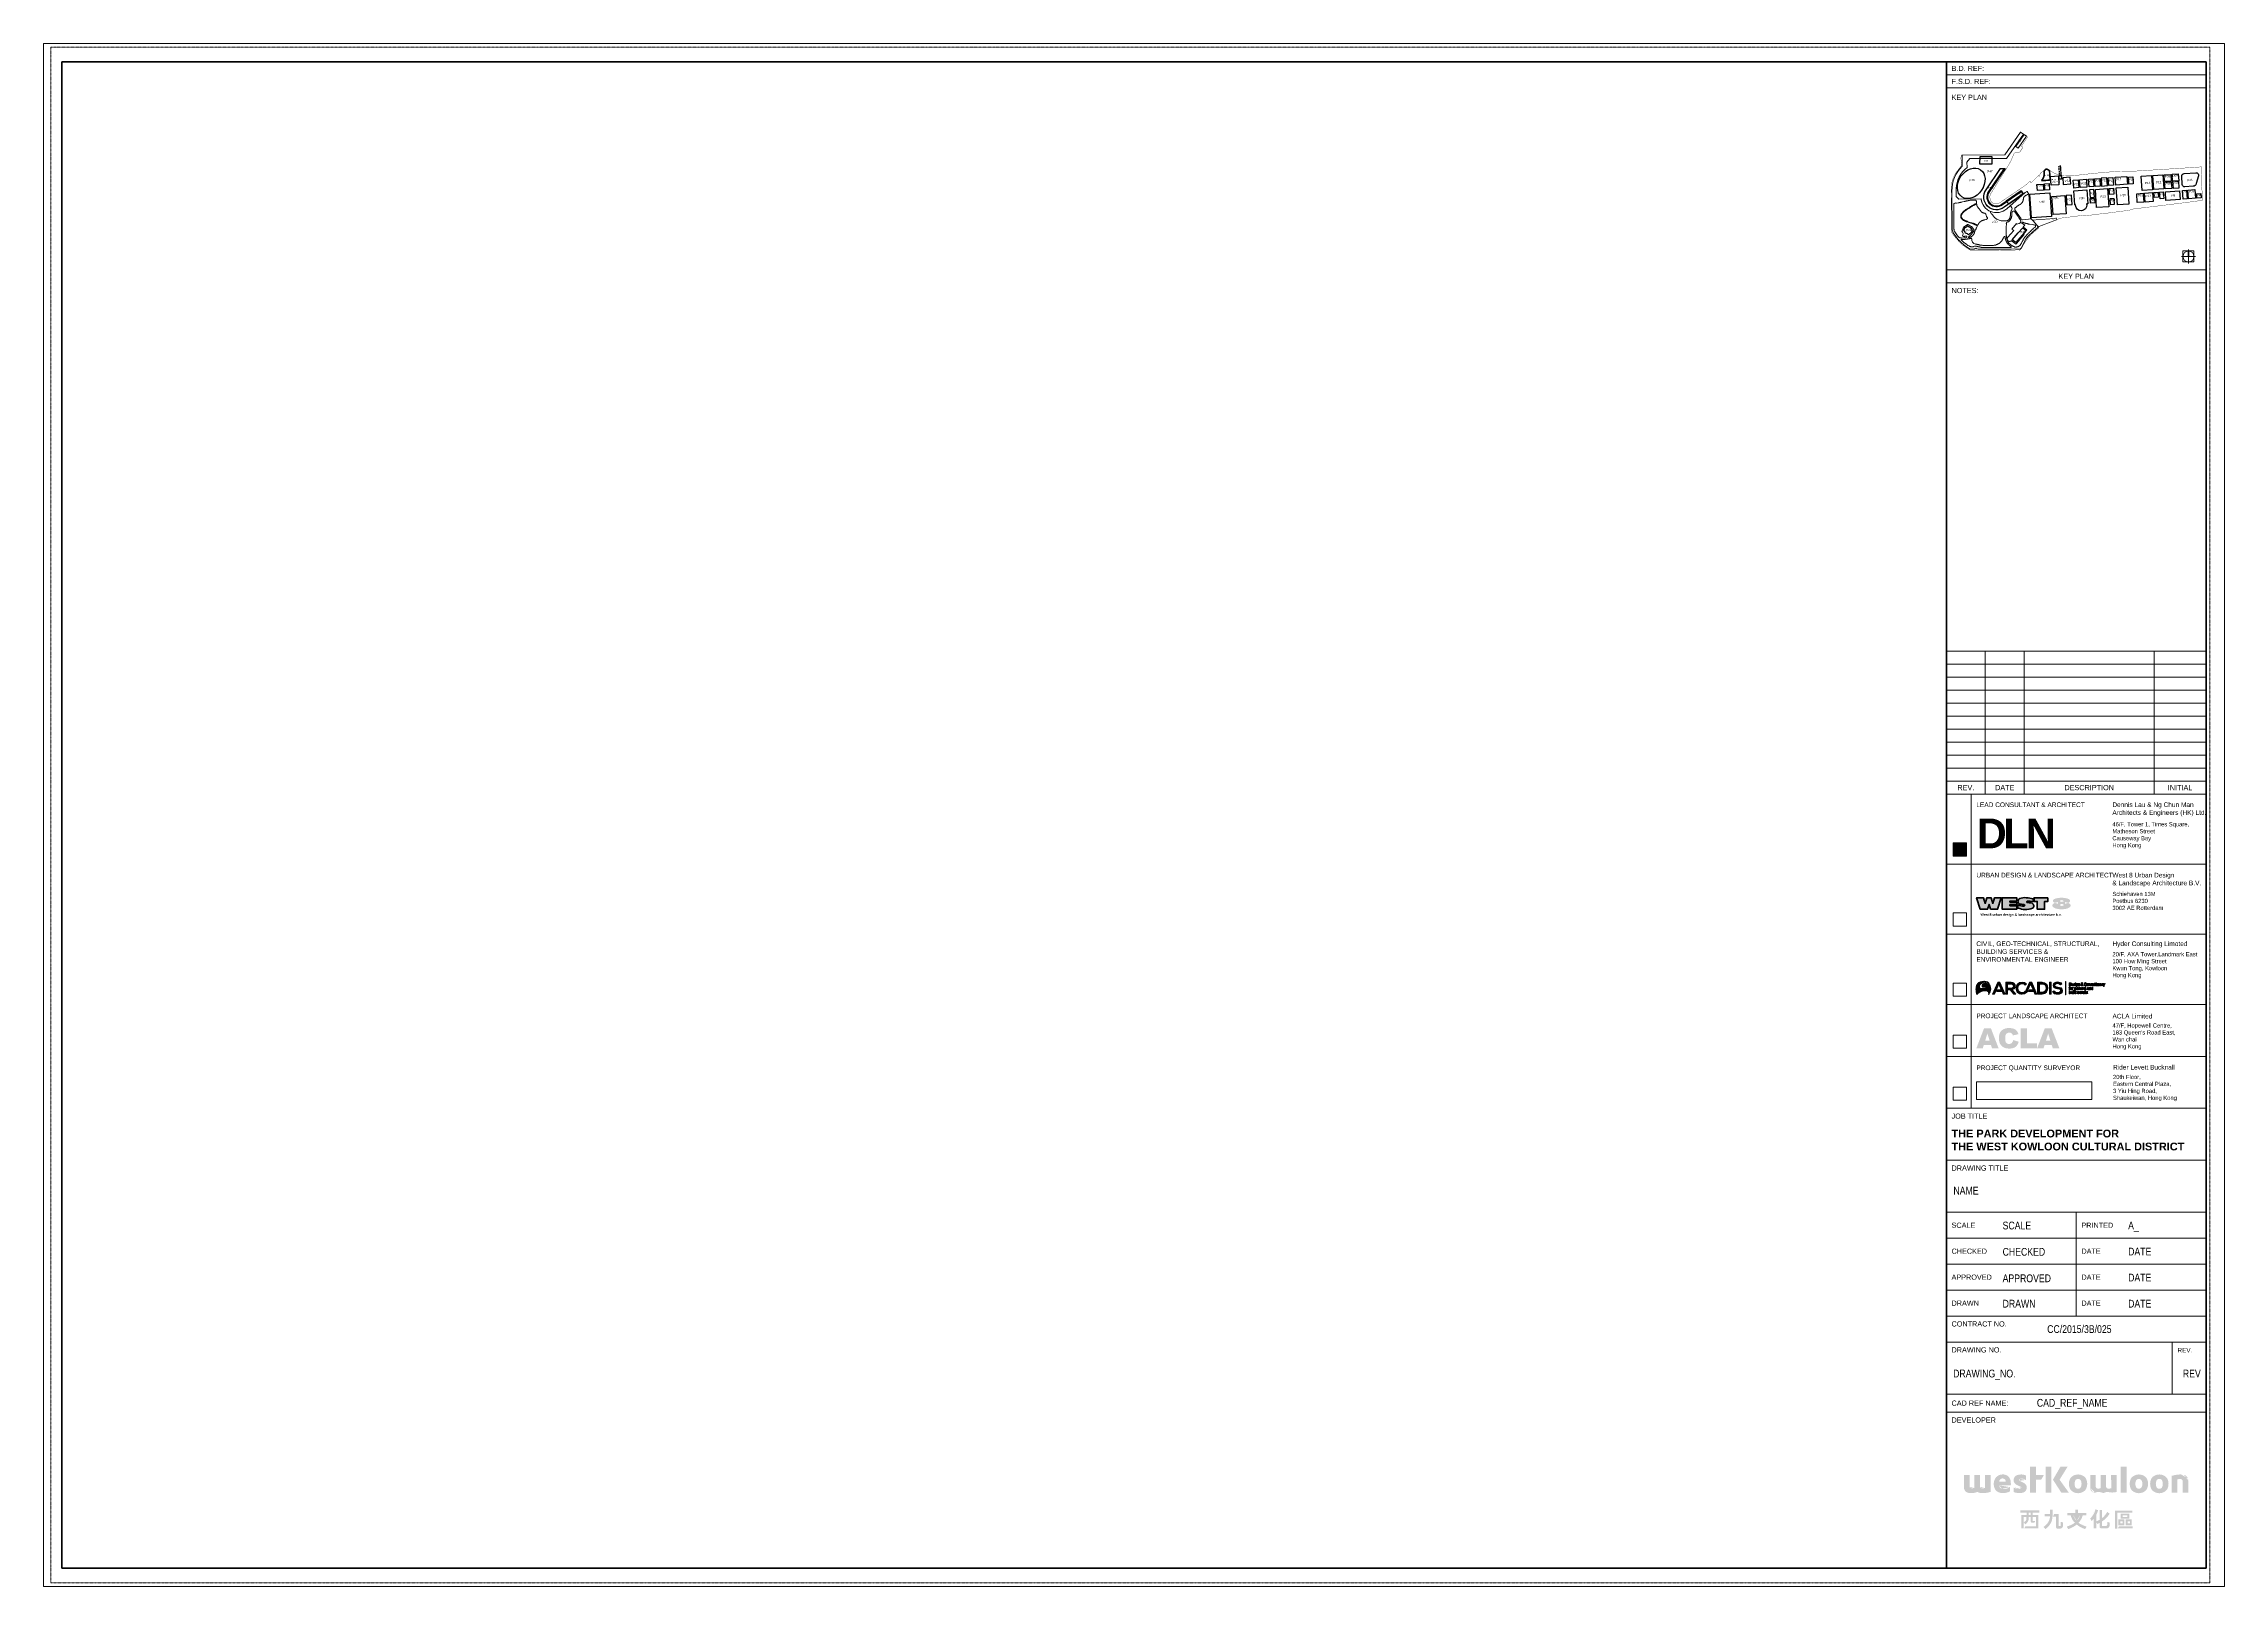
# Model space of a CAD drawing. Extents: x 0 to 840, y 0 to 594.
import ezdxf
from ezdxf.enums import TextEntityAlignment as Align

# ---------------------------------------------------------------- set-up
doc = ezdxf.new("R2010")
doc.units = 0
for name, pattern in [('5', [0.045, 0.02, -0.025]), ('CENTER', [50.8, 31.75, -6.35, 6.35, -6.35]), ('DASHED2', [0.375, 0.25, -0.125]), ('PHANTOM', [2.5, 1.25, -0.25, 0.25, -0.25, 0.25, -0.25])]:
    doc.linetypes.add(name, pattern=pattern)
doc.layers.get('0').update_dxf_attribs({"lineweight": 0})
doc.layers.get('DefPoints').update_dxf_attribs({"lineweight": 0})
for name, color, linetype in [('00_Example', 7, 'Continuous'), ('100-kader', 7, 'Continuous'), ('DLN914__', 5, 'PHANTOM')]:
    doc.layers.add(name, color=color, linetype=linetype)
for name, color, linetype, lineweight in [('A-ANNO-TEXT', 2, 'Continuous', 30), ('constrain', 252, 'Continuous', 5), ('DLN', 7, 'Continuous', 0), ('DW-TITLE', 7, 'Continuous', 0), ('HCL010__', 7, 'Continuous', 0), ('L-PARK LINES', 4, 'Continuous', 9)]:
    doc.layers.add(name, color=color, linetype=linetype, lineweight=lineweight)
doc.styles.add('2.5 mm. - 1op100', font='arial.ttf', dxfattribs={"height": 0.25})
doc.styles.add('English', font='arial.ttf', dxfattribs={"width": 0.8})
doc.styles.get("Standard").update_dxf_attribs({"font": 'arial.ttf', "width": 0.8})
doc.styles.add('Style-Arial', font='arial.ttf', dxfattribs={"width": 0.8})
doc.styles.add('Swiss721BT Bold', font='swissb.ttf')
picture_1 = doc.add_image_def('image1.jpg', size_in_pixel=(3114, 474))

# ---------------------------------------------------------------- blocks, each defined once
blk = doc.blocks.new('A$C0BCC0BFD')
at = {"layer": 'L-PARK LINES', "color": 7}
for p, q in [((456, -361), (455, -362)), ((455, -362), (455, -362)), ((455, -362), (455, -363)), ((455, -363), (455, -365)), ((457, -358), (456, -359)), ((456, -359), (456, -359)), ((456, -359), (456, -359)), ((456, -359), (456, -360)), ((456, -360), (456, -361)), ((458, -356), (457, -357)), ((457, -357), (457, -357)), ((457, -357), (457, -357)), ((457, -357), (457, -357)), ((457, -357), (457, -358)), ((457, -358), (457, -358)), ((457, -358), (457, -358)), ((459, -355), (458, -355)), ((458, -355), (458, -355)), ((458, -355), (458, -356)), ((458, -356), (458, -356)), ((458, -356), (458, -356)), ((458, -356), (458, -356)), ((460, -354), (459, -354)), ((459, -354), (459, -354)), ((459, -354), (459, -355)), ((459, -355), (459, -355)), ((459, -355), (459, -355)), ((461, -353), (460, -353)), ((460, -353), (460, -354)), ((460, -354), (460, -354)), ((462, -352), (461, -353)), ((461, -353), (461, -353)), ((463, -351), (462, -352)), ((462, -352), (462, -352)), ((464, -351), (463, -351)), ((465, -350), (464, -350)), ((464, -350), (464, -351)), ((466, -350), (465, -350)), ((467, -349), (466, -349)), ((466, -349), (466, -350)), ((468, -348), (467, -349)), ((469, -348), (468, -348)), ((468, -348), (468, -348)), ((470, -347), (469, -348)), ((471, -347), (470, -347)), ((471, -347), (471, -347)), ((67, -450), (67, -399)), ((67, -495), (67, -450)), ((75, -391), (81, -391)), ((92, -390), (81, -391)), ((93, -390), (92, -390)), ((92, -390), (92, -390)), ((92, -390), (92, -390)), ((92, -390), (92, -390)), ((92, -390), (92, -390)), ((92, -390), (92, -390)), ((92, -390), (92, -390)), ((94, -390), (93, -390)), ((96, -389), (94, -390)), ((97, -389), (96, -389)), ((99, -389), (97, -389)), ((100, -388), (99, -389)), ((102, -388), (100, -388)), ((103, -388), (102, -388)), ((105, -387), (103, -388)), ((108, -386), (105, -387)), ((106, -456), (105, -464)), ((105, -464), (105, -465)), ((105, -465), (105, -466)), ((105, -466), (105, -466)), ((105, -466), (105, -467)), ((105, -467), (105, -468)), ((105, -468), (105, -468)), ((105, -468), (106, -469)), ((106, -456), (106, -456)), ((106, -456), (106, -456)), ((106, -456), (107, -456)), ((106, -469), (106, -470)), ((106, -470), (106, -470)), ((106, -470), (106, -471)), ((106, -471), (106, -471)), ((106, -471), (106, -472)), ((106, -472), (107, -473)), ((107, -454), (108, -453)), ((107, -455), (107, -454)), ((107, -454), (107, -454)), ((107, -456), (107, -455)), ((107, -455), (107, -455)), ((107, -455), (107, -455)), ((107, -455), (107, -455)), ((107, -456), (107, -456)), ((107, -473), (107, -473)), ((107, -473), (107, -474)), ((107, -474), (107, -474)), ((107, -474), (108, -475)), ((111, -386), (108, -386)), ((108, -452), (109, -451)), ((108, -453), (108, -452)), ((108, -452), (108, -452)), ((108, -475), (108, -476)), ((108, -476), (108, -476)), ((108, -476), (108, -477)), ((108, -477), (109, -477)), ((109, -450), (110, -449)), ((109, -451), (109, -450)), ((109, -477), (109, -478)), ((109, -478), (109, -478)), ((109, -478), (110, -479)), ((110, -449), (111, -448)), ((110, -449), (110, -449)), ((110, -479), (110, -479)), ((110, -479), (111, -480)), ((114, -385), (111, -386)), ((111, -448), (112, -447)), ((111, -480), (111, -480)), ((111, -480), (112, -481)), ((112, -447), (112, -446)), ((112, -446), (113, -446)), ((112, -481), (112, -481)), ((112, -481), (113, -482)), ((113, -446), (114, -445)), ((113, -482), (113, -482)), ((113, -482), (114, -483)), ((124, -382), (114, -385)), ((114, -444), (115, -443)), ((114, -445), (114, -444)), ((114, -483), (114, -483)), ((114, -483), (115, -484)), ((115, -443), (116, -442)), ((115, -484), (115, -485)), ((115, -485), (116, -485)), ((116, -442), (117, -441)), ((116, -485), (117, -485)), ((117, -441), (118, -440)), ((117, -485), (117, -486)), ((117, -486), (118, -486)), ((118, -440), (119, -439)), ((119, -439), (120, -438)), ((120, -438), (121, -437)), ((121, -437), (122, -436)), ((122, -436), (124, -435)), ((127, -382), (124, -382)), ((124, -435), (129, -431)), ((124, -435), (124, -435)), ((124, -435), (124, -435)), ((124, -435), (124, -435)), ((124, -435), (124, -435)), ((124, -435), (124, -435)), ((124, -435), (124, -435)), ((124, -435), (124, -435)), ((124, -435), (124, -435)), ((124, -435), (124, -435)), ((124, -435), (124, -435)), ((124, -435), (124, -435)), ((130, -381), (127, -382)), ((129, -431), (129, -431)), ((129, -431), (129, -431)), ((129, -431), (129, -431)), ((129, -431), (130, -431)), ((133, -380), (130, -381)), ((130, -430), (132, -429)), ((130, -431), (130, -430)), ((130, -430), (130, -430)), ((130, -430), (130, -430)), ((130, -430), (130, -430)), ((130, -430), (130, -430)), ((130, -430), (130, -430)), ((130, -430), (130, -430)), ((130, -430), (130, -430)), ((130, -430), (130, -430)), ((132, -429), (134, -427)), ((134, -380), (133, -380)), ((135, -380), (134, -380)), ((134, -427), (136, -426)), ((137, -379), (135, -380)), ((136, -426), (138, -425)), ((138, -379), (137, -379)), ((139, -379), (138, -379)), ((138, -425), (141, -423)), ((140, -378), (139, -379)), ((142, -378), (140, -378)), ((141, -423), (144, -421)), ((143, -378), (142, -378)), ((145, -378), (143, -378)), ((144, -421), (147, -419)), ((146, -378), (145, -378)), ((147, -377), (146, -378)), ((149, -377), (147, -377)), ((147, -419), (151, -417)), ((150, -377), (149, -377)), ((151, -377), (150, -377)), ((154, -377), (151, -377)), ((151, -417), (155, -414)), ((157, -376), (154, -377)), ((155, -414), (159, -411)), ((160, -376), (157, -376)), ((159, -411), (164, -408)), ((163, -376), (160, -376)), ((165, -376), (163, -376)), ((164, -408), (169, -405)), ((168, -376), (165, -376)), ((171, -376), (168, -376)), ((169, -405), (175, -402)), ((173, -376), (171, -376)), ((176, -376), (173, -376)), ((175, -402), (180, -399)), ((178, -376), (176, -376)), ((181, -376), (178, -376)), ((180, -399), (186, -396)), ((183, -376), (181, -376)), ((185, -376), (183, -376)), ((186, -376), (185, -376)), ((185, -376), (185, -376)), ((185, -376), (185, -376)), ((187, -376), (186, -376)), ((186, -376), (186, -376)), ((186, -376), (186, -376)), ((186, -376), (186, -376)), ((186, -376), (186, -376)), ((186, -376), (186, -376)), ((186, -396), (191, -393)), ((188, -376), (187, -376)), ((187, -376), (187, -376)), ((187, -376), (187, -376)), ((187, -376), (187, -376)), ((187, -376), (187, -376)), ((188, -377), (188, -376)), ((188, -376), (188, -376)), ((188, -376), (188, -376)), ((188, -376), (188, -376)), ((189, -377), (188, -377)), ((188, -377), (188, -377)), ((190, -377), (189, -377)), ((189, -377), (189, -377)), ((189, -377), (189, -377)), ((189, -377), (189, -377)), ((189, -377), (189, -377)), ((189, -377), (189, -377)), ((190, -378), (190, -377)), ((190, -377), (190, -377)), ((191, -378), (190, -378)), ((190, -378), (190, -378)), ((190, -378), (190, -378)), ((190, -378), (190, -378)), ((190, -378), (190, -378)), ((191, -379), (191, -378)), ((191, -378), (191, -378)), ((192, -380), (191, -379)), ((191, -379), (191, -379)), ((191, -379), (191, -379)), ((191, -379), (191, -379)), ((191, -379), (191, -379)), ((191, -379), (191, -379)), ((191, -393), (191, -393)), ((191, -393), (191, -393)), ((191, -393), (191, -393)), ((191, -393), (191, -393)), ((191, -393), (192, -393)), ((192, -381), (192, -380)), ((192, -380), (192, -380)), ((192, -380), (192, -380)), ((192, -380), (192, -380)), ((192, -380), (192, -380)), ((192, -380), (192, -380)), ((192, -382), (192, -381)), ((192, -381), (192, -381)), ((192, -381), (192, -381)), ((192, -381), (192, -381)), ((192, -381), (192, -381)), ((192, -381), (192, -381)), ((193, -382), (192, -382)), ((192, -393), (192, -392)), ((192, -392), (192, -392)), ((192, -392), (192, -392)), ((192, -392), (192, -392)), ((192, -392), (192, -392)), ((192, -392), (192, -392)), ((192, -392), (192, -392)), ((192, -392), (192, -392)), ((192, -392), (192, -392)), ((192, -392), (193, -392)), ((192, -393), (192, -393)), ((192, -393), (192, -393)), ((193, -383), (193, -382)), ((193, -382), (193, -382)), ((193, -382), (193, -382)), ((193, -382), (193, -382)), ((193, -382), (193, -382)), ((193, -385), (193, -383)), ((193, -383), (193, -383)), ((193, -383), (193, -383)), ((193, -383), (193, -383)), ((193, -387), (193, -385)), ((193, -390), (193, -387)), ((193, -391), (193, -390)), ((193, -390), (193, -390)), ((193, -390), (193, -390)), ((193, -390), (193, -390)), ((193, -390), (193, -390)), ((193, -390), (193, -390)), ((193, -390), (193, -390)), ((193, -390), (193, -390)), ((193, -390), (193, -390)), ((193, -392), (193, -391)), ((193, -391), (193, -391)), ((193, -391), (193, -391)), ((193, -391), (193, -391)), ((193, -391), (193, -391)), ((193, -391), (193, -391)), ((193, -391), (193, -391)), ((193, -391), (193, -391)), ((193, -391), (193, -391)), ((193, -391), (193, -391)), ((193, -391), (193, -391)), ((193, -391), (193, -391)), ((193, -391), (193, -391)), ((193, -391), (193, -391)), ((193, -391), (193, -391)), ((193, -391), (193, -391)), ((193, -391), (193, -391)), ((193, -391), (193, -391)), ((193, -391), (193, -391)), ((193, -392), (193, -392)), ((375, -482), (374, -482)), ((376, -480), (375, -481)), ((375, -481), (375, -481)), ((375, -481), (375, -482)), ((375, -482), (375, -482)), ((377, -479), (376, -480)), ((376, -480), (376, -480)), ((378, -476), (377, -477)), ((377, -477), (377, -478)), ((377, -478), (377, -479)), ((379, -474), (378, -475)), ((378, -475), (378, -476)), ((380, -472), (379, -473)), ((379, -473), (379, -473)), ((379, -473), (379, -474)), ((381, -468), (380, -469)), ((380, -469), (380, -470)), ((380, -470), (380, -471)), ((380, -471), (380, -471)), ((380, -471), (380, -472)), ((380, -486), (381, -486)), ((383, -408), (381, -405)), ((382, -463), (381, -464)), ((381, -464), (381, -465)), ((381, -465), (381, -467)), ((381, -468), (381, -466)), ((381, -466), (381, -468)), ((381, -467), (381, -468)), ((381, -485), (384, -480)), ((381, -486), (381, -485)), ((382, -450), (382, -449)), ((382, -455), (382, -450)), ((382, -455), (382, -457)), ((382, -457), (382, -458)), ((382, -458), (382, -460)), ((382, -460), (382, -461)), ((382, -461), (382, -463)), ((390, -418), (383, -408)), ((383, -442), (384, -441)), ((383, -443), (383, -442)), ((383, -444), (383, -443)), ((383, -444), (383, -444)), ((384, -439), (385, -438)), ((384, -440), (384, -439)), ((384, -441), (384, -440)), ((384, -480), (385, -479)), ((385, -436), (386, -435)), ((385, -437), (385, -436)), ((385, -438), (385, -437)), ((385, -478), (386, -477)), ((385, -479), (385, -478)), ((386, -434), (386, -433)), ((386, -435), (386, -434)), ((386, -474), (387, -473)), ((386, -476), (386, -474)), ((386, -477), (386, -476)), ((387, -432), (388, -431)), ((387, -433), (387, -432)), ((386, -433), (387, -433)), ((387, -472), (388, -471)), ((387, -473), (387, -472)), ((388, -431), (388, -430)), ((388, -430), (388, -430)), ((388, -467), (389, -465)), ((388, -468), (388, -467)), ((388, -469), (388, -468)), ((388, -471), (388, -469)), ((389, -457), (390, -453)), ((389, -459), (389, -457)), ((389, -460), (389, -459)), ((389, -461), (389, -460)), ((389, -463), (389, -461)), ((389, -464), (389, -463)), ((389, -465), (389, -464)), ((390, -445), (390, -444)), ((390, -444), (391, -444)), ((390, -446), (390, -445)), ((390, -447), (390, -446)), ((390, -448), (390, -447)), ((390, -449), (390, -448)), ((390, -450), (390, -449)), ((390, -451), (390, -450)), ((390, -452), (390, -451)), ((390, -453), (390, -452)), ((391, -442), (391, -441)), ((391, -441), (391, -441)), ((391, -441), (391, -441)), ((391, -441), (391, -441)), ((391, -441), (392, -441)), ((391, -443), (391, -442)), ((391, -442), (391, -442)), ((391, -442), (391, -442)), ((391, -442), (391, -442)), ((391, -442), (391, -442)), ((391, -444), (391, -443)), ((391, -443), (391, -443)), ((392, -441), (392, -440)), ((392, -440), (392, -440)), ((392, -440), (392, -440)), ((392, -440), (392, -440)), ((392, -440), (392, -440)), ((392, -440), (392, -440)), ((392, -440), (392, -440)), ((392, -440), (392, -440)), ((392, -440), (393, -440)), ((392, -441), (392, -441)), ((392, -441), (392, -441)), ((393, -440), (393, -439)), ((393, -439), (393, -439)), ((393, -439), (393, -439)), ((393, -439), (393, -439)), ((393, -439), (393, -439)), ((393, -439), (393, -439)), ((393, -439), (393, -439)), ((393, -439), (393, -439)), ((393, -439), (394, -439)), ((394, -439), (394, -438)), ((394, -438), (394, -438)), ((394, -438), (394, -438)), ((394, -438), (394, -438)), ((394, -438), (394, -438)), ((394, -438), (394, -438)), ((394, -438), (394, -438)), ((394, -438), (394, -438)), ((394, -438), (395, -438)), ((395, -438), (395, -437)), ((395, -437), (395, -437)), ((395, -437), (395, -437)), ((395, -437), (396, -437)), ((395, -438), (395, -438)), ((395, -438), (395, -438)), ((395, -438), (395, -438)), ((396, -437), (396, -437)), ((396, -437), (396, -437)), ((396, -437), (396, -437)), ((396, -437), (396, -437)), ((396, -437), (396, -437)), ((396, -437), (397, -437)), ((397, -437), (397, -437)), ((397, -437), (397, -437)), ((397, -437), (397, -437)), ((397, -437), (398, -437)), ((398, -437), (398, -437)), ((398, -437), (398, -437)), ((398, -437), (399, -437)), ((399, -437), (399, -437)), ((399, -437), (399, -437)), ((399, -437), (399, -437)), ((399, -437), (399, -437)), ((399, -437), (399, -437)), ((399, -437), (399, -437)), ((399, -437), (400, -437)), ((400, -437), (400, -437)), ((400, -437), (400, -437)), ((400, -437), (400, -437)), ((400, -437), (400, -437)), ((400, -437), (400, -437)), ((400, -437), (400, -437)), ((400, -437), (401, -437)), ((401, -437), (401, -437)), ((401, -437), (401, -437)), ((401, -437), (401, -437)), ((401, -437), (401, -437)), ((401, -437), (401, -437)), ((401, -437), (401, -437)), ((401, -437), (402, -437)), ((402, -437), (402, -437)), ((402, -437), (402, -437)), ((402, -437), (402, -437)), ((402, -437), (402, -437)), ((402, -437), (402, -437)), ((402, -437), (402, -437)), ((402, -437), (403, -438)), ((403, -438), (403, -438)), ((403, -438), (403, -438)), ((403, -438), (403, -438)), ((403, -438), (403, -438)), ((403, -438), (403, -438)), ((403, -438), (403, -438)), ((403, -438), (404, -438)), ((404, -438), (404, -438)), ((404, -438), (404, -438)), ((404, -438), (404, -438)), ((404, -438), (404, -438)), ((404, -438), (404, -439)), ((404, -439), (404, -439)), ((404, -439), (404, -439)), ((404, -439), (404, -439)), ((404, -439), (405, -439)), ((405, -439), (405, -439)), ((405, -439), (405, -439)), ((405, -439), (405, -439)), ((405, -439), (405, -439)), ((405, -439), (405, -440)), ((405, -440), (405, -440)), ((405, -440), (406, -440)), ((407, -420), (406, -420)), ((406, -420), (406, -420)), ((406, -420), (406, -420)), ((406, -420), (406, -420)), ((406, -420), (406, -420)), ((406, -420), (406, -421)), ((406, -421), (406, -421)), ((406, -421), (406, -421)), ((406, -421), (406, -421)), ((406, -421), (406, -421)), ((406, -440), (406, -440)), ((406, -440), (424, -466)), ((410, -416), (407, -420)), ((407, -420), (407, -420)), ((407, -420), (407, -420)), ((407, -420), (407, -420)), ((407, -420), (407, -420)), ((407, -429), (442, -480)), ((411, -416), (410, -416)), ((411, -415), (411, -415)), ((411, -415), (411, -415)), ((411, -415), (411, -416)), ((411, -416), (411, -416)), ((411, -416), (411, -416)), ((411, -416), (411, -416)), ((411, -416), (411, -416)), ((411, -416), (411, -416)), ((411, -416), (411, -416)), ((411, -416), (411, -416)), ((417, -410), (415, -412)), ((419, -409), (417, -410)), ((420, -408), (419, -409)), ((422, -407), (420, -408)), ((423, -406), (422, -407)), ((425, -405), (423, -406)), ((424, -466), (424, -467)), ((424, -467), (428, -473)), ((426, -404), (425, -405)), ((428, -403), (426, -404)), ((429, -403), (428, -403)), ((428, -473), (435, -482)), ((430, -402), (429, -403)), ((435, -399), (430, -402)), ((436, -399), (435, -399)), ((435, -482), (436, -485)), ((437, -398), (436, -399)), ((436, -485), (437, -485)), ((438, -398), (437, -398)), ((437, -485), (437, -485)), ((437, -485), (437, -486)), ((437, -486), (437, -486)), ((439, -397), (438, -398)), ((440, -396), (439, -396)), ((439, -396), (439, -397)), ((441, -395), (440, -396)), ((442, -394), (441, -395)), ((441, -395), (441, -395)), ((443, -394), (442, -394)), ((444, -393), (443, -393)), ((443, -393), (443, -394)), ((445, -391), (444, -392)), ((444, -392), (444, -393)), ((446, -390), (445, -391)), ((445, -391), (445, -391)), ((447, -389), (446, -390)), ((446, -390), (446, -390)), ((448, -388), (447, -388)), ((447, -388), (447, -389)), ((449, -385), (448, -386)), ((448, -386), (448, -387)), ((448, -387), (448, -388)), ((450, -383), (449, -384)), ((449, -384), (449, -384)), ((449, -384), (449, -385)), ((451, -381), (450, -382)), ((450, -382), (450, -383)), ((450, -484), (497, -480)), ((452, -378), (451, -378)), ((451, -378), (451, -379)), ((451, -379), (451, -380)), ((451, -380), (451, -381)), ((453, -375), (452, -376)), ((452, -376), (452, -377)), ((452, -377), (452, -378)), ((454, -370), (453, -372)), ((453, -372), (453, -373)), ((453, -373), (453, -374)), ((453, -374), (453, -375)), ((455, -365), (454, -366)), ((454, -366), (454, -370)), ((67, -505), (67, -495)), ((67, -521), (67, -520)), ((67, -520), (67, -520)), ((67, -520), (67, -520)), ((67, -520), (67, -520)), ((67, -520), (67, -520)), ((67, -521), (67, -521)), ((67, -521), (67, -521)), ((67, -521), (67, -521)), ((67, -521), (67, -521)), ((67, -521), (67, -528)), ((67, -528), (67, -528)), ((67, -528), (67, -528)), ((67, -528), (67, -528)), ((67, -528), (67, -528)), ((67, -528), (67, -528)), ((67, -528), (67, -529)), ((67, -529), (67, -531)), ((67, -531), (67, -532)), ((67, -532), (67, -533)), ((67, -533), (67, -534)), ((67, -534), (67, -536)), ((67, -536), (67, -537)), ((67, -537), (68, -538)), ((68, -538), (68, -539)), ((68, -539), (68, -541)), ((68, -541), (68, -542)), ((68, -542), (68, -543)), ((68, -543), (69, -544)), ((69, -544), (69, -545)), ((69, -545), (69, -545)), ((69, -545), (69, -546)), ((69, -546), (69, -547)), ((69, -547), (70, -547)), ((70, -547), (70, -548)), ((70, -548), (70, -548)), ((70, -548), (70, -549)), ((70, -549), (71, -549)), ((71, -549), (71, -550)), ((71, -550), (71, -551)), ((71, -551), (71, -551)), ((71, -551), (72, -552)), ((72, -552), (72, -552)), ((72, -552), (73, -554)), ((73, -554), (74, -555)), ((74, -555), (74, -556)), ((74, -556), (75, -557)), ((75, -557), (76, -558)), ((76, -558), (77, -559)), ((77, -559), (77, -560)), ((77, -560), (81, -565)), ((81, -565), (81, -566)), ((81, -566), (82, -567)), ((82, -567), (83, -568)), ((83, -568), (83, -568)), ((83, -568), (83, -568)), ((83, -568), (83, -568)), ((83, -568), (83, -568)), ((83, -568), (83, -568)), ((83, -568), (83, -568)), ((83, -568), (83, -568)), ((83, -568), (83, -568)), ((83, -568), (83, -568)), ((83, -568), (87, -573)), ((87, -573), (87, -573)), ((87, -573), (87, -573)), ((87, -573), (87, -573)), ((87, -573), (87, -573)), ((87, -573), (87, -573)), ((87, -573), (87, -573)), ((87, -573), (87, -573)), ((87, -573), (87, -573)), ((87, -573), (87, -573)), ((87, -573), (87, -573)), ((87, -573), (87, -574)), ((87, -574), (87, -574)), ((87, -574), (88, -575)), ((88, -575), (89, -576)), ((89, -576), (91, -578)), ((91, -578), (92, -580)), ((92, -580), (94, -582)), ((94, -582), (94, -582)), ((94, -582), (94, -582)), ((94, -582), (94, -582)), ((94, -582), (94, -583)), ((94, -583), (95, -583)), ((95, -583), (95, -583)), ((95, -583), (95, -583)), ((95, -583), (95, -583)), ((95, -583), (95, -583)), ((95, -583), (95, -583)), ((95, -583), (95, -583)), ((95, -583), (96, -584)), ((96, -584), (96, -584)), ((96, -584), (96, -584)), ((96, -584), (96, -584)), ((96, -584), (96, -584)), ((96, -584), (96, -584)), ((96, -584), (97, -584)), ((97, -584), (97, -584)), ((97, -584), (97, -584)), ((97, -584), (97, -584)), ((97, -584), (97, -584)), ((97, -584), (98, -585)), ((98, -585), (98, -585)), ((98, -585), (98, -585)), ((98, -585), (98, -585)), ((98, -585), (98, -585)), ((98, -585), (98, -585)), ((98, -585), (99, -585)), ((99, -585), (99, -585)), ((99, -585), (100, -585)), ((100, -585), (102, -585)), ((102, -585), (102, -585)), ((102, -585), (102, -585)), ((102, -585), (102, -585)), ((102, -585), (102, -585)), ((120, -609, 0), (108, -597)), ((109, -593, 0), (111, -593, 0)), ((111, -550), (112, -548)), ((112, -552), (111, -550)), ((112, -545), (114, -540)), ((112, -548), (112, -545)), ((114, -553), (112, -552)), ((114, -540), (116, -537)), ((115, -554), (114, -553)), ((114, -572), (117, -569)), ((115, -574), (114, -572)), ((117, -557), (115, -554)), ((123, -580), (115, -574)), ((116, -537), (118, -532)), ((119, -560), (117, -557)), ((117, -569), (118, -565)), ((118, -486), (119, -487)), ((118, -532), (119, -530)), ((118, -565), (119, -563)), ((119, -487), (119, -487)), ((119, -487), (120, -488)), ((119, -530), (121, -526)), ((119, -561), (119, -560)), ((119, -563), (119, -561)), ((120, -488), (121, -488)), ((121, -488), (122, -489)), ((121, -526), (140, -512)), ((122, -489), (123, -489)), ((123, -489), (124, -490)), ((127, -576), (123, -580)), ((124, -490), (124, -490)), ((124, -490), (125, -490)), ((125, -490), (126, -491)), ((126, -491), (127, -491)), ((127, -491), (128, -492)), ((129, -575), (127, -576)), ((128, -492), (129, -492)), ((129, -492), (130, -493)), ((130, -575), (129, -575)), ((130, -493), (131, -493)), ((132, -575), (130, -575)), ((130, -593, 0), (131, -593, 0)), ((131, -493), (133, -494)), ((131, -593, 0), (133, -593, 0)), ((133, -575), (132, -575)), ((132, -585), (132, -585)), ((133, -494), (135, -494)), ((135, -575), (133, -575)), ((133, -593, 0), (135, -593, 0)), ((135, -494), (136, -495)), ((136, -575), (135, -575)), ((135, -593, 0), (137, -592, 0)), ((136, -495), (138, -496)), ((137, -576), (136, -575)), ((139, -578), (137, -576)), ((137, -592, 0), (139, -592, 0)), ((138, -496), (138, -496)), ((138, -496), (138, -496)), ((138, -496), (138, -496)), ((138, -496), (138, -496)), ((138, -496), (138, -496)), ((138, -496), (138, -496)), ((138, -496), (139, -496)), ((139, -496), (139, -496)), ((139, -496), (139, -496)), ((139, -496), (146, -498)), ((139, -592, 0), (141, -592, 0)), ((140, -512), (142, -511)), ((141, -592, 0), (143, -591, 0)), ((142, -511), (144, -511)), ((143, -591, 0), (145, -591, 0)), ((144, -511), (146, -512)), ((145, -591, 0), (147, -591, 0)), ((149, -499), (146, -498)), ((146, -512), (148, -512)), ((148, -582), (146, -584)), ((146, -584), (146, -584)), ((146, -584), (148, -584)), ((147, -591, 0), (149, -590, 0)), ((148, -512), (149, -514)), ((153, -576), (148, -582)), ((148, -584), (149, -584)), ((161, -503), (149, -499)), ((149, -514), (151, -515)), ((149, -584), (150, -583)), ((149, -590, 0), (151, -590, 0)), ((150, -583), (152, -583)), ((151, -515), (163, -521)), ((151, -590, 0), (154, -589, 0)), ((152, -583), (153, -583)), ((155, -574), (153, -576)), ((153, -583), (154, -582)), ((154, -582), (155, -582)), ((154, -589, 0), (156, -588, 0)), ((165, -564), (155, -574)), ((155, -582), (155, -582)), ((155, -582), (156, -582)), ((156, -582), (157, -582)), ((156, -588, 0), (159, -588, 0)), ((157, -582), (157, -581)), ((157, -581), (158, -581)), ((158, -581), (159, -581)), ((159, -581), (160, -580)), ((159, -581), (159, -581)), ((159, -588, 0), (161, -587, 0)), ((160, -580), (161, -580)), ((165, -504), (161, -503)), ((161, -580), (162, -580)), ((161, -587, 0), (161, -587, 0)), ((162, -580), (162, -579)), ((162, -579), (163, -579)), ((163, -521), (164, -522)), ((163, -579), (164, -578)), ((164, -522), (173, -532)), ((164, -578), (164, -578)), ((164, -578), (165, -578)), ((169, -506), (165, -504)), ((176, -550), (165, -564)), ((165, -578), (166, -577)), ((166, -577), (167, -576)), ((166, -577), (166, -577)), ((167, -576), (168, -575)), ((167, -576), (167, -576)), ((168, -575), (169, -575)), ((173, -507), (169, -506)), ((169, -575), (169, -574)), ((169, -574), (170, -574)), ((170, -574), (170, -573)), ((170, -573), (171, -573)), ((171, -573), (172, -572)), ((172, -572), (173, -571)), ((172, -572), (172, -572)), ((175, -508), (173, -507)), ((173, -532), (178, -539)), ((173, -571), (173, -570)), ((173, -570), (174, -570)), ((174, -570), (174, -569)), ((174, -569), (175, -569)), ((177, -508), (175, -508)), ((175, -568), (176, -567)), ((175, -569), (175, -568)), ((177, -549), (176, -550)), ((176, -566), (177, -565)), ((176, -567), (176, -566)), ((176, -567), (176, -567)), ((178, -509), (177, -508)), ((178, -547), (177, -549)), ((177, -565), (178, -564)), ((177, -565), (177, -565)), ((180, -509), (178, -509)), ((178, -539), (178, -545)), ((178, -545), (178, -547)), ((178, -563), (179, -562)), ((178, -564), (178, -563)), ((178, -563), (178, -563)), ((179, -561), (180, -559)), ((179, -562), (179, -561)), ((179, -561), (179, -561)), ((181, -510), (180, -509)), ((180, -559), (181, -558)), ((183, -511), (181, -510)), ((181, -556), (182, -555)), ((181, -558), (181, -556)), ((182, -555), (186, -543)), ((184, -511), (183, -511)), ((186, -512), (184, -511)), ((187, -512), (186, -512)), ((186, -543), (187, -541)), ((188, -513), (187, -512)), ((187, -541), (188, -540)), ((189, -513), (188, -513)), ((188, -538), (189, -537)), ((188, -540), (188, -538)), ((190, -514), (189, -513)), ((189, -536), (190, -534)), ((189, -537), (189, -536)), ((191, -515), (190, -514)), ((190, -534), (191, -531)), ((192, -515), (191, -515)), ((191, -531), (192, -529)), ((193, -516), (192, -515)), ((192, -529), (194, -526)), ((194, -516), (193, -516)), ((194, -517), (194, -516)), ((195, -517), (194, -517)), ((194, -526), (196, -521)), ((195, -518), (195, -517)), ((195, -517), (195, -517)), ((195, -517), (195, -517)), ((196, -518), (195, -518)), ((196, -519), (196, -518)), ((196, -518), (196, -518)), ((196, -518), (196, -518)), ((196, -518), (196, -518)), ((196, -518), (196, -518)), ((196, -518), (196, -518)), ((196, -518), (196, -518)), ((196, -518), (196, -518)), ((196, -518), (196, -518)), ((196, -518), (196, -518)), ((196, -518), (196, -518)), ((196, -518), (196, -518)), ((197, -519), (196, -519)), ((196, -519), (196, -519)), ((196, -519), (196, -519)), ((196, -519), (196, -519)), ((196, -519), (196, -519)), ((196, -519), (196, -519)), ((196, -519), (196, -519)), ((196, -521), (196, -520)), ((196, -520), (197, -520)), ((197, -520), (197, -519)), ((197, -519), (197, -519)), ((197, -519), (197, -519)), ((197, -519), (197, -519)), ((197, -519), (197, -519)), ((197, -519), (197, -519)), ((197, -519), (197, -519)), ((197, -519), (197, -519)), ((197, -519), (197, -519)), ((197, -519), (197, -519)), ((197, -519), (197, -519)), ((197, -519), (197, -519)), ((197, -520), (197, -520)), ((197, -520), (197, -520)), ((197, -520), (197, -520)), ((197, -520), (197, -520)), ((197, -520), (197, -520)), ((197, -520), (197, -520)), ((197, -520), (197, -520)), ((197, -520), (197, -520)), ((197, -520), (197, -520)), ((197, -520), (197, -520)), ((197, -520), (197, -520)), ((197, -520), (197, -520)), ((197, -520), (197, -520)), ((197, -520), (197, -520)), ((197, -520), (197, -520)), ((197, -520), (197, -520)), ((328, -608, 0), (329, -607, 0)), ((329, -607, 0), (330, -606, 0)), ((329, -607, 0), (329, -607, 0)), ((330, -606, 0), (330, -605, 0)), ((330, -605, 0), (331, -605, 0)), ((331, -605, 0), (331, -604, 0)), ((331, -604, 0), (332, -604, 0)), ((332, -603, 0), (333, -602, 0)), ((332, -604, 0), (332, -603, 0)), ((333, -602, 0), (334, -601, 0)), ((333, -602, 0), (333, -602, 0)), ((334, -601, 0), (334, -600, 0)), ((334, -600, 0), (335, -600, 0)), ((335, -599, 0), (336, -598, 0)), ((335, -600, 0), (335, -599, 0)), ((336, -598, 0), (337, -597, 0)), ((337, -595, 0), (338, -594, 0)), ((337, -597, 0), (337, -595, 0)), ((338, -594, 0), (339, -593, 0)), ((339, -593, 0), (340, -592, 0)), ((340, -590, 0), (341, -589, 0)), ((340, -592, 0), (340, -590, 0)), ((341, -589, 0), (342, -588, 0)), ((342, -587, 0), (343, -585, 0)), ((342, -588, 0), (342, -587, 0)), ((343, -584, 0), (344, -583, 0)), ((343, -585, 0), (343, -584, 0)), ((344, -583, 0), (345, -582, 0)), ((345, -580, 0), (346, -579, 0)), ((345, -582, 0), (345, -580, 0)), ((352, -580, 0), (352, -581, 0)), ((352, -581, 0), (352, -582, 0)), ((352, -582, 0), (352, -584, 0)), ((352, -584, 0), (353, -585, 0)), ((353, -585, 0), (353, -587, 0)), ((353, -587, 0), (353, -588, 0)), ((353, -588, 0), (354, -590, 0)), ((354, -590, 0), (354, -591, 0)), ((354, -591, 0), (354, -593, 0)), ((354, -593, 0), (355, -594, 0)), ((356, -491), (355, -491)), ((355, -594, 0), (355, -596, 0)), ((355, -596, 0), (355, -597, 0)), ((355, -597, 0), (356, -599, 0)), ((357, -491), (356, -491)), ((356, -599, 0), (356, -600, 0)), ((356, -600, 0), (356, -601, 0)), ((356, -601, 0), (357, -602, 0)), ((358, -491), (357, -491)), ((357, -530), (359, -504)), ((357, -531), (357, -530)), ((357, -537, 0), (357, -531)), ((357, -531), (357, -531)), ((357, -531), (357, -531)), ((357, -531), (357, -531)), ((357, -531), (357, -531)), ((357, -531), (357, -531)), ((357, -537, 0), (357, -537, 0)), ((357, -537, 0), (357, -537, 0)), ((357, -540, 0), (357, -537, 0)), ((357, -543, 0), (357, -540, 0)), ((357, -545, 0), (357, -543, 0)), ((357, -548, 0), (357, -545, 0)), ((357, -550, 0), (357, -548, 0)), ((357, -553, 0), (357, -550, 0)), ((357, -555, 0), (357, -553, 0)), ((357, -557, 0), (357, -555, 0)), ((357, -560, 0), (357, -557, 0)), ((358, -562, 0), (357, -560, 0)), ((357, -602, 0), (357, -603, 0)), ((357, -603, 0), (358, -604, 0)), ((359, -491), (358, -491)), ((358, -564, 0), (358, -562, 0)), ((358, -566, 0), (358, -564, 0)), ((358, -568, 0), (358, -566, 0)), ((358, -570, 0), (358, -568, 0)), ((358, -572, 0), (358, -570, 0)), ((359, -574, 0), (358, -572, 0)), ((358, -604, 0), (358, -605, 0)), ((358, -605, 0), (359, -606, 0)), ((360, -490), (359, -491)), ((359, -576, 0), (359, -574, 0)), ((359, -578, 0), (359, -576, 0)), ((359, -580, 0), (359, -578, 0)), ((359, -582, 0), (359, -580, 0)), ((360, -584, 0), (359, -582, 0)), ((359, -606, 0), (359, -607, 0)), ((359, -607, 0), (360, -608, 0)), ((361, -490), (360, -490)), ((360, -490), (360, -490)), ((360, -585, 0), (360, -584, 0)), ((360, -587, 0), (360, -585, 0)), ((361, -589, 0), (360, -587, 0)), ((362, -490), (361, -490)), ((361, -490), (361, -490)), ((361, -590, 0), (361, -589, 0)), ((361, -592, 0), (361, -590, 0)), ((362, -593, 0), (361, -592, 0)), ((363, -490), (362, -490)), ((362, -595, 0), (362, -593, 0)), ((362, -596), (362, -595, 0)), ((363, -597), (362, -596)), ((364, -489), (363, -490)), ((363, -490), (363, -490)), ((363, -599), (363, -597)), ((364, -600), (363, -599)), ((365, -489), (364, -489)), ((364, -489), (364, -489)), ((365, -586), (364, -586)), ((364, -586), (364, -586)), ((364, -586), (364, -587)), ((364, -587), (364, -587)), ((364, -587), (364, -588)), ((364, -588), (364, -588)), ((364, -588), (364, -589)), ((364, -589), (364, -589)), ((364, -589), (364, -590)), ((364, -590), (364, -590)), ((364, -590), (364, -591)), ((364, -591), (364, -591)), ((364, -591), (364, -592)), ((364, -592), (364, -592)), ((364, -592), (364, -593)), ((364, -593), (364, -593)), ((364, -593), (364, -594)), ((364, -594), (364, -594)), ((364, -594), (364, -595)), ((364, -595), (364, -595)), ((364, -595), (365, -596)), ((364, -601), (364, -600)), ((365, -602), (364, -601)), ((364, -601), (364, -601)), ((366, -489), (365, -489)), ((365, -489), (365, -489)), ((365, -497), (366, -497)), ((366, -583), (365, -584)), ((365, -584), (365, -584)), ((365, -584), (365, -585)), ((365, -585), (365, -585)), ((365, -585), (365, -586)), ((365, -596), (365, -596)), ((365, -596), (365, -597)), ((365, -597), (365, -597)), ((365, -597), (366, -597)), ((365, -603), (365, -602)), ((366, -604), (365, -603)), ((367, -488), (366, -489)), ((366, -497), (366, -496)), ((366, -496), (367, -496)), ((367, -582), (366, -582)), ((366, -582), (366, -583)), ((366, -583), (366, -583)), ((366, -597), (366, -598)), ((366, -598), (366, -598)), ((366, -598), (366, -599)), ((366, -599), (367, -599)), ((366, -605), (366, -604)), ((366, -606), (366, -605)), ((367, -606), (366, -606)), ((368, -488), (367, -488)), ((367, -488), (367, -488)), ((367, -496), (368, -496)), ((400, -544), (367, -582)), ((367, -599), (367, -600)), ((367, -600), (367, -600)), ((367, -600), (368, -600)), ((367, -607), (367, -606)), ((368, -608), (367, -607)), ((368, -488), (368, -488)), ((368, -488), (368, -488)), ((368, -496), (369, -495)), ((368, -600), (368, -601)), ((368, -601), (369, -601)), ((369, -495), (370, -495)), ((369, -601), (369, -602)), ((369, -602), (369, -602)), ((369, -602), (370, -602)), ((370, -495), (371, -495)), ((370, -602), (370, -602)), ((370, -602), (371, -603)), ((371, -495), (372, -494)), ((371, -603), (371, -603)), ((371, -603), (372, -603)), ((372, -494), (373, -493)), ((372, -494), (372, -494)), ((372, -603), (372, -604)), ((372, -604), (373, -604)), ((373, -493), (373, -493)), ((373, -493), (374, -493)), ((373, -604), (373, -604)), ((373, -604), (374, -604)), ((374, -493), (374, -492)), ((374, -492), (375, -492)), ((374, -604), (374, -604)), ((374, -604), (375, -604)), ((375, -492), (376, -491)), ((375, -492), (375, -492)), ((375, -604), (375, -605)), ((375, -605), (375, -605)), ((375, -605), (376, -605)), ((376, -491), (377, -490)), ((376, -491), (376, -491)), ((376, -605), (376, -605)), ((376, -605), (377, -605)), ((377, -490), (378, -489)), ((377, -490), (377, -490)), ((377, -605), (377, -605)), ((377, -605), (378, -605)), ((378, -489), (379, -489)), ((378, -605), (378, -605)), ((378, -605), (379, -605)), ((379, -488), (380, -487)), ((379, -489), (379, -488)), ((379, -488), (379, -488)), ((379, -605), (379, -605)), ((379, -605), (380, -605)), ((380, -487), (380, -486)), ((380, -487), (380, -487)), ((380, -605), (380, -605)), ((380, -605), (381, -605)), ((381, -605), (381, -604)), ((381, -604), (382, -604)), ((382, -604), (382, -604)), ((382, -604), (383, -604)), ((383, -604), (383, -604)), ((383, -604), (384, -604)), ((384, -604), (384, -603)), ((384, -603), (385, -603)), ((385, -603), (386, -602)), ((385, -603), (385, -603)), ((385, -603), (385, -603)), ((386, -602), (386, -602)), ((386, -602), (387, -602)), ((387, -602), (387, -601)), ((387, -601), (388, -601)), ((387, -602), (387, -602)), ((388, -601), (388, -601)), ((388, -601), (400, -611)), ((416, -506), (390, -536)), ((390, -536), (400, -544)), ((412, -621), (430, -599)), ((418, -508), (416, -506)), ((429, -506), (418, -508)), ((430, -506), (429, -506)), ((429, -506), (429, -506)), ((429, -506), (429, -506)), ((431, -505), (430, -505)), ((430, -505), (430, -506)), ((430, -506), (430, -506)), ((430, -506), (430, -506)), ((430, -599), (432, -600)), ((432, -505), (431, -505)), ((431, -505), (431, -505)), ((431, -505), (431, -505)), ((431, -598), (442, -585)), ((433, -599), (431, -598)), ((433, -504), (432, -504)), ((432, -504), (432, -504)), ((432, -504), (432, -505)), ((432, -505), (432, -505)), ((432, -505), (432, -505)), ((432, -600), (433, -599)), ((434, -503), (433, -503)), ((433, -503), (433, -504)), ((433, -504), (433, -504)), ((433, -504), (433, -504)), ((437, -500), (434, -503)), ((434, -503), (434, -503)), ((434, -503), (434, -503)), ((437, -486), (438, -486)), ((438, -498), (437, -498)), ((437, -498), (437, -499)), ((437, -499), (437, -499)), ((437, -499), (437, -499)), ((437, -499), (437, -499)), ((437, -499), (437, -499)), ((437, -499), (437, -500)), ((438, -486), (438, -486)), ((438, -486), (438, -487)), ((438, -487), (438, -487)), ((438, -487), (438, -487)), ((438, -487), (438, -487)), ((438, -487), (438, -488)), ((438, -488), (438, -488)), ((438, -488), (438, -488)), ((438, -488), (439, -488)), ((439, -496), (438, -496)), ((438, -496), (438, -496)), ((438, -496), (438, -497)), ((438, -497), (438, -497)), ((438, -497), (438, -497)), ((438, -497), (438, -497)), ((438, -497), (438, -498)), ((438, -498), (438, -498)), ((438, -498), (438, -498)), ((439, -488), (439, -488)), ((439, -488), (439, -489)), ((439, -489), (439, -489)), ((439, -489), (439, -489)), ((439, -489), (439, -489)), ((439, -489), (439, -490)), ((439, -490), (439, -490)), ((439, -490), (439, -490)), ((439, -490), (439, -490)), ((439, -490), (439, -491)), ((439, -491), (439, -491)), ((439, -491), (439, -491)), ((439, -491), (439, -491)), ((439, -491), (439, -492)), ((439, -492), (439, -492)), ((439, -492), (439, -492)), ((439, -492), (439, -492)), ((439, -492), (439, -493)), ((439, -493), (439, -493)), ((439, -493), (439, -493)), ((439, -493), (439, -493)), ((439, -493), (439, -494)), ((439, -494), (439, -494)), ((439, -494), (439, -494)), ((439, -494), (439, -494)), ((439, -494), (439, -495)), ((439, -495), (439, -495)), ((439, -495), (439, -495)), ((439, -495), (439, -495)), ((439, -495), (439, -496)), ((439, -496), (439, -496)), ((442, -585), (444, -586)), ((444, -502), (448, -497)), ((461, -515), (444, -502)), ((444, -586), (446, -584)), ((445, -582), (458, -567)), ((446, -584), (445, -582)), ((447, -605), (445, -611)), ((449, -603), (447, -605)), ((448, -497), (449, -497)), ((449, -497), (450, -497)), ((450, -600), (449, -603)), ((450, -497), (450, -498)), ((450, -498), (451, -498)), ((452, -598), (450, -600)), ((451, -498), (452, -499)), ((452, -499), (452, -499)), ((452, -499), (453, -499)), ((453, -595), (452, -598)), ((453, -499), (454, -500)), ((453, -524), (461, -515)), ((455, -525), (453, -524)), ((455, -593), (453, -595)), ((454, -500), (454, -500)), ((454, -500), (455, -500)), ((454, -564), (473, -541)), ((458, -567), (454, -564)), ((455, -500), (456, -501)), ((473, -541), (455, -525)), ((456, -591), (455, -593)), ((456, -501), (457, -501)), ((457, -588), (456, -591)), ((457, -501), (457, -501)), ((457, -501), (458, -502)), ((459, -586), (457, -588)), ((458, -502), (459, -502)), ((459, -502), (460, -502)), ((460, -584), (459, -586)), ((460, -502), (460, -503)), ((460, -503), (461, -503)), ((462, -582), (460, -584)), ((461, -503), (463, -503)), ((463, -580), (462, -582)), ((463, -503), (464, -504)), ((465, -579), (463, -580)), ((464, -504), (466, -504)), ((466, -577), (465, -579)), ((466, -504), (468, -505)), ((468, -575), (466, -577)), ((468, -505), (470, -505)), ((469, -573), (468, -575)), ((471, -571), (469, -573)), ((470, -505), (472, -506)), ((473, -569), (471, -571)), ((472, -506), (474, -506)), ((475, -567), (473, -569)), ((474, -506), (476, -507)), ((476, -565), (475, -567)), ((476, -507), (478, -507)), ((479, -562), (476, -565)), ((478, -507), (480, -507)), ((482, -560), (479, -562)), ((480, -507), (483, -508)), ((484, -557), (482, -560)), ((483, -508), (487, -509)), ((488, -553), (484, -557)), ((487, -509), (504, -511)), ((493, -549), (488, -553)), ((497, -545), (493, -549)), ((501, -541), (497, -545)), ((506, -537), (501, -541)), ((504, -511), (510, -512)), ((511, -532), (506, -537)), ((510, -512), (514, -513)), ((514, -530), (511, -532)), ((514, -513), (517, -514)), ((517, -528), (514, -530)), ((517, -514), (517, -514)), ((517, -514), (518, -514)), ((518, -526), (517, -528)), ((518, -514), (518, -514)), ((518, -514), (518, -514)), ((518, -514), (518, -514)), ((518, -514), (518, -514)), ((518, -514), (518, -514)), ((518, -514), (518, -514)), ((518, -514), (518, -514)), ((518, -514), (519, -514)), ((520, -525), (518, -526)), ((519, -514), (519, -514)), ((519, -514), (519, -514)), ((519, -514), (519, -514)), ((519, -514), (519, -514)), ((519, -514), (519, -514)), ((519, -514), (519, -514)), ((519, -514), (519, -514)), ((519, -514), (519, -514)), ((519, -514), (519, -514)), ((519, -514), (520, -514)), ((520, -514), (520, -515)), ((520, -515), (520, -515)), ((520, -515), (520, -515)), ((520, -515), (520, -515)), ((520, -515), (520, -515)), ((520, -515), (520, -515)), ((520, -515), (520, -515)), ((520, -515), (520, -515)), ((520, -515), (520, -515)), ((520, -515), (521, -515)), ((521, -524), (520, -525)), ((520, -525), (520, -525)), ((520, -525), (520, -525)), ((521, -515), (521, -515)), ((521, -515), (521, -515)), ((521, -515), (521, -516)), ((521, -516), (521, -516)), ((521, -516), (521, -516)), ((521, -516), (521, -516)), ((521, -516), (521, -516)), ((521, -516), (521, -516)), ((521, -516), (521, -516)), ((521, -516), (521, -516)), ((521, -516), (521, -516)), ((521, -516), (521, -516)), ((521, -516), (521, -516)), ((521, -516), (522, -517)), ((522, -523), (521, -523)), ((521, -523), (521, -523)), ((521, -523), (521, -524)), ((521, -524), (521, -524)), ((521, -524), (521, -524)), ((521, -524), (521, -524)), ((521, -524), (521, -524)), ((521, -524), (521, -524)), ((521, -524), (521, -524)), ((521, -524), (521, -524)), ((521, -524), (521, -524)), ((521, -524), (521, -524)), ((521, -524), (521, -524)), ((521, -524), (521, -524)), ((522, -517), (522, -517)), ((522, -517), (522, -517)), ((522, -517), (522, -517)), ((522, -517), (522, -517)), ((522, -517), (522, -517)), ((522, -517), (522, -517)), ((522, -517), (522, -517)), ((522, -517), (522, -517)), ((522, -517), (522, -517)), ((522, -517), (522, -518)), ((522, -518), (522, -518)), ((522, -518), (522, -518)), ((522, -518), (522, -518)), ((522, -518), (522, -518)), ((522, -518), (522, -519)), ((522, -519), (522, -519)), ((522, -519), (522, -519)), ((522, -519), (522, -519)), ((522, -519), (522, -519)), ((522, -519), (522, -519)), ((522, -519), (522, -519)), ((522, -519), (522, -520)), ((522, -520), (522, -520)), ((522, -520), (522, -520)), ((522, -520), (522, -520)), ((522, -520), (522, -520)), ((522, -520), (522, -520)), ((522, -520), (522, -520)), ((522, -520), (522, -520)), ((522, -520), (522, -520)), ((522, -520), (522, -521)), ((522, -521), (522, -521)), ((522, -521), (522, -521)), ((522, -521), (522, -521)), ((522, -521), (522, -521)), ((522, -521), (522, -521)), ((522, -521), (522, -521)), ((522, -521), (522, -521)), ((522, -521), (522, -522)), ((522, -522), (522, -522)), ((522, -522), (522, -522)), ((522, -522), (522, -522)), ((522, -522), (522, -522)), ((522, -522), (522, -522)), ((522, -522), (522, -522)), ((522, -522), (522, -522)), ((522, -522), (522, -522)), ((522, -522), (522, -523)), ((522, -523), (522, -523)), ((522, -523), (522, -523)), ((522, -523), (522, -523)), ((522, -523), (522, -523)), ((522, -523), (522, -523)), ((522, -523), (522, -523)), ((522, -523), (522, -523)), ((133, -619, 0), (120, -609, 0)), ((133, -620, 0), (133, -619, 0)), ((134, -620, 0), (133, -620, 0)), ((136, -621, 0), (134, -620, 0)), ((139, -623, 0), (136, -621, 0)), ((141, -625, 0), (139, -623, 0)), ((143, -626, 0), (141, -625, 0)), ((145, -627, 0), (143, -626, 0)), ((147, -628, 0), (145, -627, 0)), ((149, -629, 0), (147, -628, 0)), ((151, -630, 0), (149, -629, 0)), ((152, -631, 0), (151, -630, 0)), ((154, -632, 0), (152, -631, 0)), ((155, -633, 0), (154, -632, 0)), ((156, -633, 0), (155, -633, 0)), ((157, -634, 0), (156, -633, 0)), ((159, -634, 0), (157, -634, 0)), ((160, -634, 0), (159, -634, 0)), ((161, -635, 0), (160, -634, 0)), ((162, -635, 0), (161, -635, 0)), ((163, -635, 0), (162, -635, 0)), ((164, -636, 0), (163, -635, 0)), ((163, -635, 0), (163, -635, 0)), ((165, -636, 0), (164, -636, 0)), ((166, -636, 0), (165, -636, 0)), ((165, -636, 0), (165, -636, 0)), ((167, -636, 0), (166, -636, 0)), ((166, -636, 0), (166, -636, 0)), ((166, -636, 0), (166, -636, 0)), ((168, -636, 0), (167, -636, 0)), ((167, -636, 0), (167, -636, 0)), ((169, -636, 0), (168, -636, 0)), ((168, -636, 0), (168, -636, 0)), ((168, -636, 0), (168, -636, 0)), ((168, -636, 0), (168, -636, 0)), ((170, -636, 0), (169, -636, 0)), ((169, -636, 0), (169, -636, 0)), ((169, -636, 0), (169, -636, 0)), ((171, -636, 0), (170, -636, 0)), ((170, -636, 0), (170, -636, 0)), ((170, -636, 0), (170, -636, 0)), ((172, -636, 0), (171, -636, 0)), ((171, -636, 0), (171, -636, 0)), ((171, -636, 0), (171, -636, 0)), ((171, -636, 0), (171, -636, 0)), ((173, -635, 0), (172, -636, 0)), ((174, -635, 0), (173, -635, 0)), ((173, -635, 0), (173, -635, 0)), ((175, -635, 0), (174, -635, 0)), ((174, -635, 0), (174, -635, 0)), ((176, -634, 0), (175, -634, 0)), ((175, -634, 0), (175, -635, 0)), ((177, -633, 0), (176, -634, 0)), ((181, -632, 0), (177, -633, 0)), ((182, -631, 0), (181, -631, 0)), ((181, -631, 0), (181, -632, 0)), ((181, -632, 0), (181, -632, 0)), ((183, -631, 0), (182, -631, 0)), ((182, -631, 0), (182, -631, 0)), ((182, -631, 0), (182, -631, 0)), ((182, -631, 0), (182, -631, 0)), ((182, -631, 0), (182, -631, 0)), ((184, -631, 0), (183, -631, 0)), ((183, -631, 0), (183, -631, 0)), ((183, -631, 0), (183, -631, 0)), ((183, -631, 0), (183, -631, 0)), ((183, -631, 0), (183, -631, 0)), ((183, -631, 0), (183, -631, 0)), ((183, -631, 0), (183, -631, 0)), ((185, -631, 0), (184, -631, 0)), ((184, -631, 0), (184, -631, 0)), ((184, -631, 0), (184, -631, 0)), ((184, -631, 0), (184, -631, 0)), ((184, -631, 0), (184, -631, 0)), ((186, -631, 0), (185, -631, 0)), ((185, -631, 0), (185, -631, 0)), ((186, -619, 0), (189, -620, 0)), ((187, -631, 0), (186, -631, 0)), ((186, -631, 0), (186, -631, 0)), ((186, -631, 0), (186, -631, 0)), ((188, -631, 0), (187, -631, 0)), ((189, -631, 0), (188, -631, 0)), ((189, -620, 0), (191, -621, 0)), ((190, -631, 0), (189, -631, 0)), ((191, -632, 0), (190, -631, 0)), ((191, -621, 0), (194, -621, 0)), ((192, -632, 0), (191, -632, 0)), ((193, -632, 0), (192, -632, 0)), ((194, -621, 0), (196, -622, 0)), ((196, -622, 0), (199, -622, 0)), ((199, -622, 0), (201, -623, 0)), ((200, -634, 0), (199, -634, 0)), ((201, -635, 0), (200, -634, 0)), ((201, -623, 0), (204, -623, 0)), ((202, -635, 0), (201, -635, 0)), ((203, -635, 0), (202, -635, 0)), ((204, -635, 0), (203, -635, 0)), ((204, -623, 0), (206, -624, 0)), ((205, -635, 0), (204, -635, 0)), ((206, -636, 0), (205, -635, 0)), ((206, -624, 0), (208, -624, 0)), ((207, -636, 0), (206, -636, 0)), ((208, -636, 0), (207, -636, 0)), ((208, -624, 0), (210, -624, 0)), ((210, -636, 0), (208, -636, 0)), ((210, -624, 0), (212, -625, 0)), ((211, -636, 0), (210, -636, 0)), ((212, -637, 0), (211, -636, 0)), ((212, -625, 0), (214, -625, 0)), ((214, -637, 0), (212, -637, 0)), ((214, -625, 0), (216, -625, 0)), ((215, -637, 0), (214, -637, 0)), ((216, -637, 0), (215, -637, 0)), ((216, -625, 0), (217, -626, 0)), ((218, -637, 0), (216, -637, 0)), ((217, -626, 0), (219, -626, 0)), ((219, -638, 0), (218, -637, 0)), ((219, -626, 0), (221, -626, 0)), ((221, -638, 0), (219, -638, 0)), ((221, -626, 0), (223, -626, 0)), ((222, -638, 0), (221, -638, 0)), ((224, -638, 0), (222, -638, 0)), ((223, -626, 0), (225, -626, 0)), ((225, -638, 0), (224, -638, 0)), ((225, -626, 0), (227, -627, 0)), ((227, -638, 0), (225, -638, 0)), ((227, -627, 0), (229, -627, 0)), ((229, -638, 0), (227, -638, 0)), ((229, -627, 0), (231, -627, 0)), ((230, -638, 0), (229, -638, 0)), ((232, -638, 0), (230, -638, 0)), ((231, -627, 0), (233, -627, 0)), ((236, -639, 0), (232, -638, 0)), ((233, -627, 0), (235, -627, 0)), ((235, -627, 0), (237, -627, 0)), ((239, -639, 0), (236, -639, 0)), ((237, -627, 0), (239, -628, 0)), ((239, -628, 0), (240, -628, 0)), ((243, -639, 0), (239, -639, 0)), ((240, -628, 0), (242, -628, 0)), ((242, -628, 0), (244, -628, 0)), ((248, -639, 0), (243, -639, 0)), ((244, -628, 0), (246, -628, 0)), ((246, -628, 0), (248, -628, 0)), ((248, -628, 0), (250, -628, 0)), ((252, -639, 0), (248, -639, 0)), ((250, -628, 0), (252, -628, 0)), ((252, -628, 0), (254, -628, 0)), ((257, -639, 0), (252, -639, 0)), ((254, -628, 0), (256, -628, 0)), ((256, -628, 0), (258, -628, 0)), ((263, -639, 0), (257, -639, 0)), ((258, -628, 0), (260, -628, 0)), ((260, -628, 0), (262, -628, 0)), ((262, -628, 0), (264, -628, 0)), ((269, -639, 0), (263, -639, 0)), ((264, -628, 0), (266, -628, 0)), ((266, -628, 0), (267, -628, 0)), ((267, -628, 0), (270, -628, 0)), ((277, -639, 0), (269, -639, 0)), ((270, -628, 0), (273, -628, 0)), ((273, -628, 0), (276, -628, 0)), ((276, -628, 0), (279, -627, 0)), ((288, -639, 0), (277, -639, 0)), ((279, -627, 0), (282, -627, 0)), ((282, -627, 0), (285, -627, 0)), ((285, -627, 0), (288, -627, 0)), ((288, -627, 0), (291, -626, 0)), ((318, -639, 0), (288, -639, 0)), ((291, -626, 0), (292, -626, 0)), ((292, -626, 0), (293, -626, 0)), ((293, -626, 0), (293, -626, 0)), ((293, -626, 0), (294, -626, 0)), ((294, -626, 0), (295, -626, 0)), ((295, -626, 0), (296, -625, 0)), ((296, -625, 0), (297, -625, 0)), ((297, -625, 0), (297, -625, 0)), ((297, -625, 0), (298, -625, 0)), ((298, -625, 0), (299, -625, 0)), ((299, -625, 0), (300, -625, 0)), ((300, -625, 0), (301, -624, 0)), ((301, -624, 0), (302, -624, 0)), ((302, -624, 0), (302, -624, 0)), ((302, -624, 0), (303, -624, 0)), ((303, -624, 0), (304, -623, 0)), ((304, -623, 0), (305, -623, 0)), ((305, -623, 0), (306, -622, 0)), ((305, -623, 0), (305, -623, 0)), ((306, -622, 0), (307, -622, 0)), ((307, -622, 0), (308, -622, 0)), ((308, -622, 0), (309, -621, 0)), ((309, -621, 0), (309, -621, 0)), ((309, -621, 0), (310, -621, 0)), ((310, -621, 0), (311, -620, 0)), ((311, -620, 0), (312, -620, 0)), ((312, -620, 0), (313, -619, 0)), ((312, -620, 0), (312, -620, 0)), ((313, -619, 0), (314, -619, 0)), ((314, -619, 0), (315, -618, 0)), ((315, -618, 0), (316, -617, 0)), ((315, -618, 0), (315, -618, 0)), ((316, -617, 0), (317, -617, 0)), ((317, -617, 0), (318, -617, 0)), ((318, -617, 0), (318, -616, 0)), ((318, -616, 0), (319, -616, 0)), ((383, -639, 0), (318, -639, 0)), ((319, -616, 0), (320, -615, 0)), ((320, -615, 0), (321, -614, 0)), ((320, -615, 0), (320, -615, 0)), ((321, -614, 0), (322, -614, 0)), ((322, -613, 0), (323, -612, 0)), ((322, -614, 0), (322, -613, 0)), ((323, -612, 0), (324, -612, 0)), ((324, -612, 0), (324, -611, 0)), ((324, -611, 0), (325, -611, 0)), ((325, -611, 0), (326, -610, 0)), ((326, -610, 0), (327, -609, 0)), ((326, -610, 0), (326, -610, 0)), ((327, -609, 0), (328, -608, 0)), ((327, -609, 0), (327, -609, 0)), ((360, -608, 0), (360, -609, 0)), ((360, -609, 0), (361, -610, 0)), ((361, -610, 0), (361, -611, 0)), ((361, -611, 0), (362, -612, 0)), ((362, -612, 0), (363, -613, 0)), ((363, -613, 0), (363, -614, 0)), ((363, -614, 0), (364, -615, 0)), ((364, -615, 0), (365, -616, 0)), ((365, -616, 0), (365, -616, 0)), ((365, -616, 0), (366, -617, 0)), ((366, -617, 0), (367, -618, 0)), ((367, -618, 0), (368, -619, 0)), ((368, -609), (368, -608)), ((369, -609), (368, -609)), ((368, -619, 0), (369, -620, 0)), ((370, -610), (369, -609)), ((369, -620, 0), (370, -621, 0)), ((370, -611), (370, -610)), ((371, -612), (370, -611)), ((370, -621, 0), (371, -622, 0)), ((373, -614), (371, -612)), ((371, -612), (371, -612)), ((371, -622, 0), (372, -623, 0)), ((372, -623, 0), (374, -625, 0)), ((375, -616), (373, -614)), ((374, -625, 0), (375, -626, 0)), ((376, -617), (375, -616)), ((375, -626, 0), (376, -627, 0)), ((377, -618), (376, -617)), ((376, -627, 0), (377, -628, 0)), ((378, -619), (377, -618)), ((377, -618), (377, -618)), ((377, -628, 0), (379, -629, 0)), ((379, -620), (378, -619)), ((380, -621), (379, -620)), ((379, -629, 0), (380, -630, 0)), ((381, -621), (380, -621)), ((380, -630, 0), (381, -631, 0)), ((382, -622), (381, -621)), ((381, -631, 0), (382, -632, 0)), ((383, -623), (382, -622)), ((382, -632, 0), (383, -633, 0)), ((384, -624), (383, -623)), ((383, -633, 0), (384, -633, 0)), ((386, -625), (384, -624)), ((384, -624), (384, -624)), ((387, -626), (386, -625)), ((388, -627), (387, -626)), ((389, -627), (388, -627)), ((390, -628), (389, -627)), ((391, -629), (390, -628)), ((393, -630), (391, -629)), ((394, -630), (393, -630)), ((395, -631), (394, -630)), ((397, -632), (395, -631)), ((398, -633), (397, -632)), ((400, -634), (398, -633)), ((400, -611), (412, -621)), ((402, -634), (400, -634)), ((403, -635), (402, -634)), ((405, -636), (403, -635)), ((406, -637), (405, -636)), ((407, -637), (406, -637)), ((408, -637), (407, -637)), ((407, -637), (407, -637)), ((407, -637), (407, -637)), ((407, -637), (407, -637)), ((409, -637), (408, -637)), ((408, -637), (408, -637)), ((408, -637), (408, -637)), ((408, -637), (408, -637)), ((410, -637), (409, -637)), ((409, -637), (409, -637)), ((409, -637), (409, -637)), ((411, -637), (410, -637)), ((410, -637), (410, -637)), ((410, -637), (410, -637)), ((410, -637), (410, -637)), ((413, -637), (411, -637)), ((411, -637), (411, -637)), ((411, -637), (411, -637)), ((411, -637), (411, -637)), ((411, -637), (411, -637)), ((411, -637), (411, -637)), ((411, -637), (411, -637)), ((411, -637), (411, -637)), ((411, -637), (411, -637)), ((411, -637), (411, -637)), ((411, -637), (411, -637)), ((411, -637), (411, -637)), ((411, -637), (411, -637)), ((411, -637), (411, -637)), ((411, -637), (411, -637)), ((411, -637), (411, -637)), ((411, -637), (411, -637)), ((411, -637), (411, -637)), ((411, -637), (411, -637)), ((411, -637), (411, -637)), ((411, -637), (411, -637)), ((411, -637), (411, -637)), ((411, -637), (411, -637)), ((411, -637), (411, -637)), ((411, -637), (411, -637)), ((411, -637), (411, -637)), ((411, -637), (411, -637)), ((411, -637), (411, -637)), ((411, -637), (411, -637)), ((411, -637), (411, -637)), ((411, -637), (411, -637)), ((411, -637), (411, -637)), ((411, -637), (411, -637)), ((411, -637), (411, -637)), ((411, -637), (411, -637)), ((411, -637), (411, -637)), ((411, -637), (411, -637)), ((411, -637), (411, -637)), ((411, -637), (411, -637)), ((411, -637), (411, -637)), ((411, -637), (411, -637)), ((411, -637), (411, -637)), ((411, -637), (411, -637)), ((411, -637), (411, -637)), ((411, -637), (411, -637)), ((411, -637), (411, -637)), ((411, -637), (411, -637)), ((411, -637), (411, -637)), ((411, -637), (411, -637)), ((411, -637), (411, -637)), ((411, -637), (411, -637)), ((411, -637), (411, -637)), ((411, -637), (411, -637)), ((411, -637), (411, -637)), ((411, -637), (411, -637)), ((411, -637), (411, -637)), ((411, -637), (411, -637)), ((411, -637), (411, -637)), ((411, -637), (411, -637)), ((411, -637), (411, -637)), ((411, -637), (411, -637)), ((411, -637), (411, -637)), ((415, -637), (413, -637)), ((416, -637), (415, -637)), ((417, -636), (416, -637)), ((419, -636), (417, -636)), ((420, -636), (419, -636)), ((421, -635), (420, -636)), ((422, -635), (421, -635)), ((423, -635), (422, -635)), ((424, -634), (423, -635)), ((425, -634), (424, -634)), ((426, -634), (425, -634)), ((427, -633), (426, -634)), ((428, -632), (427, -633)), ((427, -633), (427, -633)), ((429, -632), (428, -632)), ((430, -631), (429, -632)), ((429, -632), (429, -632)), ((431, -630), (430, -631)), ((432, -630), (431, -630)), ((433, -629), (432, -629)), ((432, -629), (432, -630)), ((434, -628), (433, -629)), ((435, -626), (434, -627)), ((434, -627), (434, -628)), ((436, -625), (435, -626)), ((437, -624), (436, -625)), ((438, -622), (437, -623)), ((437, -623), (437, -624)), ((439, -621), (438, -622)), ((440, -619), (439, -621)), ((441, -618), (440, -619)), ((442, -616), (441, -618)), ((443, -614), (442, -616)), ((445, -611), (443, -614))]:
    blk.add_line(p, q, dxfattribs=at)
for points in [[(218, -368, 0.599734), (361, -424), (464, -333), (474, -326), (484, -341), (493, -476), (510, -493), (537, -523), (532, -529), (508, -549), (481, -576), (467, -593), (455, -617), (445, -637, -0.305542), (431, -649), (412, -649), (402, -647), (377, -649), (205, -649), (194, -647), (189, -643), (188, -643), (179, -649), (176, -649), (171, -649), (166, -649), (157, -648), (142, -639), (124, -626), (105, -609), (90, -594), (72, -571), (63, -557), (57, -540), (56, -325, -0.215451), (113, -186), (113, -124), (350, -123), (438, 4), (455, -7), (360, -143), (155, -143), (139, -163), (140, -194, 0.225506), (79, -311), (79, -355), (94, -369), (218, -368)], [(249, -481), (249, -481), (249, -481), (249, -481), (248, -482), (248, -482), (248, -482), (245, -482), (239, -484), (237, -485), (235, -485), (233, -486), (232, -486), (230, -487), (228, -488), (227, -488), (226, -489), (225, -489), (224, -489), (223, -490), (222, -490), (222, -490), (221, -491), (220, -491), (219, -492), (219, -492), (218, -492), (217, -493), (216, -493), (216, -494), (215, -494), (215, -495), (214, -495), (213, -496), (213, -496), (212, -497), (211, -497), (211, -498), (210, -498), (210, -499), (209, -499), (209, -500), (208, -500), (208, -501), (208, -501), (207, -502), (207, -503), (206, -503), (206, -504), (205, -505), (205, -505), (204, -506), (204, -507), (203, -507), (203, -508), (202, -509), (202, -510), (201, -511), (200, -513), (200, -514), (200, -514), (199, -514), (199, -515), (199, -515), (199, -515), (199, -515), (199, -515), (199, -515), (199, -515), (199, -515), (199, -515), (199, -515), (199, -515), (199, -515), (199, -515), (199, -515), (199, -515), (199, -515), (199, -515), (199, -515), (199, -515), (199, -515), (199, -515), (199, -515), (199, -515), (199, -515), (199, -515), (199, -515), (199, -515), (199, -515), (198, -515), (198, -516), (198, -516), (198, -516), (198, -516), (198, -516), (198, -516), (198, -516), (198, -516), (198, -516), (198, -516), (198, -516), (198, -516), (198, -516), (198, -516), (198, -516), (198, -516), (198, -516), (198, -516), (198, -516), (198, -516), (198, -516), (198, -516), (198, -516), (198, -516), (198, -515), (198, -515), (198, -515), (198, -515), (198, -515), (198, -515), (198, -515), (198, -515), (198, -515), (198, -515), (197, -515), (197, -515), (197, -515), (197, -515), (197, -515), (196, -514), (195, -514), (194, -513), (193, -512), (193, -512), (192, -512), (191, -511), (190, -511), (189, -510), (188, -510), (187, -509), (186, -509), (185, -508), (184, -508), (183, -507), (181, -507), (180, -506), (179, -506), (177, -505), (176, -505), (174, -504), (171, -503), (167, -502), (164, -501), (151, -497), (147, -495), (143, -494), (140, -493), (138, -493), (137, -492), (135, -491), (134, -491), (132, -490), (131, -490), (130, -489), (129, -489), (128, -488), (127, -488), (126, -487), (125, -487), (124, -486), (123, -486), (122, -485), (121, -485), (120, -484), (120, -484), (119, -483), (118, -483), (117, -482), (117, -482), (116, -481), (115, -481), (115, -480), (114, -479), (114, -479), (113, -478), (113, -478), (112, -477), (112, -477), (112, -477), (112, -476), (111, -476), (111, -476), (111, -475), (111, -475), (111, -475), (110, -474), (110, -474), (110, -473), (110, -473), (110, -473), (110, -472), (110, -472), (109, -472), (109, -471), (109, -471), (109, -470), (109, -469), (108, -468), (108, -467), (108, -467), (108, -466), (108, -465), (108, -464), (108, -463), (108, -463), (108, -463), (108, -462), (108, -462), (108, -462), (108, -461), (108, -461), (108, -460), (108, -460), (108, -460), (109, -459), (109, -459), (109, -458), (109, -458), (109, -458), (109, -457), (109, -457), (109, -457), (110, -456), (110, -456), (110, -456), (110, -455), (110, -454), (111, -454), (111, -453), (112, -452), (112, -452), (113, -451), (113, -450), (114, -449), (114, -449), (115, -448), (116, -447), (116, -446), (117, -445), (118, -445), (119, -444), (119, -443), (120, -442), (121, -441), (122, -441), (123, -440), (124, -439), (125, -438), (126, -437), (127, -436), (128, -435), (130, -434), (131, -433), (132, -433), (133, -432), (134, -431), (136, -430), (137, -429), (139, -427), (142, -426), (144, -424), (146, -423), (149, -421), (152, -419), (155, -417), (158, -416), (162, -413), (166, -411), (169, -409), (173, -407), (178, -404), (183, -401), (187, -399), (192, -396), (192, -396), (192, -396), (192, -396), (192, -396), (192, -396), (192, -396), (192, -396), (192, -396), (192, -396), (192, -396), (192, -396), (192, -396), (192, -396), (192, -396), (193, -396), (193, -396), (193, -396), (193, -396), (193, -396), (193, -396), (193, -396), (193, -396), (193, -396), (193, -396), (193, -396), (193, -396), (193, -396), (193, -396), (193, -396), (193, -396), (193, -396), (193, -396), (193, -396), (193, -396), (193, -396), (193, -396), (193, -396), (193, -396), (193, -396), (193, -396), (193, -396), (193, -396), (193, -396), (193, -396), (193, -396), (193, -396), (193, -396), (193, -396), (193, -396), (193, -396), (193, -396), (193, -396), (193, -396), (193, -396), (193, -396), (193, -396), (193, -396), (193, -396), (193, -396), (193, -396), (193, -396), (193, -396), (193, -396), (193, -396), (193, -396), (193, -396), (193, -396), (193, -396), (193, -396), (193, -396), (193, -396), (193, -397), (193, -397), (193, -397), (193, -397), (193, -397), (193, -397), (193, -398), (193, -398), (194, -399), (194, -400), (194, -401), (194, -402), (194, -403), (194, -404), (195, -405), (195, -405), (195, -406), (195, -406), (195, -407), (196, -407), (196, -408), (196, -408), (196, -409), (196, -409), (197, -410), (197, -410), (197, -411), (198, -411), (198, -412), (199, -413), (199, -413), (199, -414), (200, -414), (201, -415), (202, -416), (202, -417), (205, -421), (206, -422), (207, -423), (207, -423), (208, -424), (209, -425), (209, -426), (210, -426), (210, -427), (211, -428), (212, -429), (214, -433), (214, -434), (215, -435), (216, -435), (216, -436), (217, -437), (217, -438), (218, -438), (218, -438), (218, -439), (219, -439), (219, -439), (219, -440), (220, -440), (220, -441), (221, -441), (221, -441), (222, -442), (222, -442), (223, -442), (223, -443), (224, -443), (224, -443), (225, -444), (226, -444), (226, -444), (227, -445), (228, -445), (228, -445), (229, -445), (230, -446), (231, -446), (231, -446), (232, -446), (233, -447), (233, -447), (234, -447), (238, -448), (238, -448), (239, -448, -0.02805), (241, -449, -0.335323), (247, -458), (247, -459, 0.223846), (252, -471, -0.323491), (253, -478, -0.167773), (249, -481), (249, -481)], [(278, -453, 0.05359), (273, -448, -0.299163)]]:
    blk.add_lwpolyline(points, format="xyb", dxfattribs=at)
for centre, radius, start, end in [((512, -454), 115, 104.3005, 110.8887), ((75, -399), 8.35, 89.9479, 180.1819), ((278, -441), 8.34, 159.0712, 234.5776), ((254, -475), 33.4, 31.8317, 42.6527), ((340, -422), 68.3, 211.6207, 241.5085), ((348, -401), 90.2, 243.5724, 274.6499), ((354, -465), 26.4, 300.665, 318.8038), ((431, -452), 49.1, 170.3959, 175.7396), ((375, -443), 8.35, 350.1776, 350.2582), ((433, -456), 52, 145.9794, 149.6115), ((383, -422), 8.35, 325.996, 34.7393), ((414, -424), 8.35, 153.6215, 214.7393), ((297, -290), 170, 312.2263, 314.0223), ((449, -476), 8.35, 214.7393, 275.3835), ((537, -517), 470, 178.5537, 180.3364), ((118, -453), 133, 263.0845, 276.1059), ((109, -595, 0), 2.07, 86.372, 230.9557), ((116, -431, 0), 163, 268.0156, 274.6132), ((131, -577), 8.35, 277.9389, 355.8167), ((162, -590, 0), 3.41, 352.6149, 106.847), ((192, -594, 0), 26.1, 172.6095, 257.8659), ((349, -580, 0), 3.15, 7.4478, 157.503), ((367, -505), 8.35, 105.3896, 177.0609), ((317, -247, 0), 404, 252.2596, 253.0464), ((383, -636, 0), 2.86, 270.2484, 56.4619)]:
    blk.add_arc(centre, radius, start, end, dxfattribs=at)
blk = doc.blocks.new('Key_Plan')
at = {"layer": 'DW-TITLE'}
for p, q in [((-6.42, -11.66), (-11.12, -18.52)), ((-5.27, -11.67), (-10.35, -19.08)), ((-4.96, -11.67), (-10.13, -19.2)), ((-6.42, -11.66), (-4.96, -11.67)), ((-6.03, -23.13), (0.11, -18.85)), ((-5.88, -23.34), (0.26, -19.06)), ((-5.3, -24.1), (0.8, -19.84)), ((0.11, -18.85), (0.8, -19.84)), ((34.74, -23.12), (34.51, -23.13))]:
    blk.add_line(p, q, dxfattribs=at)
at = {"layer": 'DW-TITLE', "linetype": 'DASHED2', "lineweight": 30}
for p, q in [((12.19, -10.79), (12.41, -13.91)), ((12.71, -10.75), (12.92, -13.88))]:
    blk.add_line(p, q, dxfattribs=at)
at = {"layer": 'DW-TITLE', "linetype": 'CENTER', "ltscale": 0.05, "const_width": 0.1}
blk.add_lwpolyline([(0.95, -0.66), (0, 0), (-5.1, -7.33), (-18.4, -7.34), (-18.92, -7.34), (-19.12, -7.89), (-19.13, -7.93), (-19.14, -8), (-19.14, -8.07), (-19.15, -8.11), (-19.15, -8.16), (-19.16, -8.22), (-19.16, -8.28), (-19.16, -8.34), (-19.16, -8.39), (-19.16, -8.44), (-19.16, -8.52), (-19.16, -8.58), (-19.16, -8.65), (-19.15, -8.72), (-19.15, -8.77), (-19.14, -8.81), (-19.13, -8.87), (-19.13, -8.93), (-19.12, -9), (-19.1, -9.07), (-19.09, -9.15), (-19.08, -9.21), (-19.07, -9.26), (-19.06, -9.33), (-19.05, -9.39), (-19.05, -9.46), (-19.04, -9.53), (-19.04, -9.59), (-19.03, -9.66), (-19.03, -9.72), (-19.03, -9.76), (-19.03, -9.8), (-19.03, -9.86), (-19.03, -9.92), (-19.04, -10.07), (-19.04, -10.18), (-19.05, -10.25), (-19.06, -10.34), (-19.05, -10.4), (-19.05, -10.45), (-19.05, -10.51), (-19.05, -10.57), (-19.06, -10.63), (-19.07, -10.69), (-19.09, -10.75), (-19.1, -10.8), (-19.12, -10.86), (-19.15, -10.91), (-19.18, -10.96), (-19.2, -11.01), (-19.24, -11.06), (-19.27, -11.11), (-19.31, -11.16), (-20.1, -12.14), (-20.53, -12.68), (-20.57, -12.73), (-20.62, -12.8), (-20.66, -12.86), (-20.71, -12.93), (-20.75, -12.99), (-20.79, -13.05), (-20.83, -13.12), (-20.87, -13.2), (-20.9, -13.26), (-20.94, -13.32), (-20.97, -13.38), (-21.02, -13.48), (-21.04, -13.52), (-21.06, -13.58), (-21.08, -13.62), (-21.14, -13.77), (-21.21, -13.89), (-21.28, -14.02), (-21.35, -14.15), (-21.42, -14.29), (-21.48, -14.42), (-21.54, -14.55), (-21.6, -14.69), (-21.66, -14.82), (-21.71, -14.96), (-21.76, -15.1), (-21.81, -15.24), (-21.86, -15.38), (-21.9, -15.52), (-21.97, -15.75), (-22.01, -15.89), (-22.05, -16.02), (-22.08, -16.16), (-22.11, -16.29), (-22.14, -16.43), (-22.17, -16.56), (-22.19, -16.7), (-22.21, -16.83), (-22.23, -16.97), (-22.25, -17.11), (-22.26, -17.25), (-22.27, -17.38), (-22.28, -17.52), (-22.29, -17.66), (-22.29, -17.8), (-22.3, -18.02), (-22.25, -19.43), (-22.24, -19.65), (-22.23, -19.86), (-22.22, -20.08), (-22.22, -20.3), (-22.23, -20.52), (-22.28, -21.87), (-22.28, -26.46), (-22.29, -28.76), (-22.33, -31.9), (-21.02, -33.76), (-19.61, -35.32), (-18.82, -36.13), (-17.85, -36.79), (-16.78, -37.54), (-16.68, -37.61), (-16.59, -37.66), (-16.5, -37.72), (-16.41, -37.77), (-16.32, -37.81), (-16.22, -37.84), (-16.11, -37.85), (-16.01, -37.85), (-15.91, -37.86), (-15.8, -37.86), (-15.7, -37.86), (-15.59, -37.86), (-15.49, -37.86), (-15.39, -37.86), (-15.28, -37.86), (-13.82, -37.89), (-8.06, -37.91), (-6.29, -37.95), (-3.42, -37.95), (-0.52, -37.94), (-0.39, -37.9), (-0.28, -37.85), (-0.2, -37.81), (-0.05, -37.69), (0.02, -37.63), (0.09, -37.55), (0.57, -36.84), (1.01, -35.94), (1.67, -34.95), (2.74, -33.58), (3.37, -32.85), (4.36, -31.98), (4.96, -31.49), (5.6, -31.01), (5.76, -30.91), (5.85, -30.84), (5.89, -30.75), (5.84, -30.55), (5.81, -30.45), (5.77, -30.35), (9.91, -28.75), (12.86, -27.61), (13.27, -27.56), (14.47, -27.41), (18.31, -26.92), (20.71, -26.61), (20.76, -26.73), (20.83, -26.81), (20.96, -26.83), (21.37, -26.8), (23.86, -26.45), (26.21, -26.18), (28.79, -25.89), (29.73, -25.76), (30.61, -25.63), (32.12, -25.43), (34.19, -25.17), (34.97, -25.08), (35.07, -25.01), (35.11, -24.92), (35.12, -24.8), (35.97, -24.7), (41.56, -24.01), (43.68, -23.75), (51.29, -22.82), (53.19, -22.58), (58.47, -21.87), (58.4, -21.06), (58.28, -19.65), (58.21, -18.82), (58.02, -17.75), (57.99, -17.56), (57.98, -17.41), (57.98, -17.4), (57.94, -17.01), (57.92, -16.63), (57.91, -16.24), (57.91, -15.86), (57.92, -15.47), (57.94, -15.09), (57.97, -14.7), (58.02, -14.32), (58.07, -13.94), (58.1, -13.56), (58.12, -13.18), (58.13, -12.8), (58.13, -12.42), (58.12, -12.04), (58.1, -11.66), (58.06, -11.28), (58.06, -11.25), (58.05, -11.22), (58.05, -11.19), (58.04, -11.17), (57.75, -11.18), (55.2, -11.36), (53.17, -11.49), (51.3, -11.62), (50.47, -11.67), (45.46, -11.98), (43.93, -12.07), (40.48, -12.29), (38.57, -12.41), (36.69, -12.52), (35.85, -12.54), (31.77, -12.6), (30.2, -12.7), (28.65, -12.79), (23.04, -13.28), (20.13, -13.62), (18.63, -13.79), (16.47, -13.94), (15.95, -13.92), (13.91, -13.87), (13.04, -13.76), (12.51, -13.69), (12.18, -13.63), (11.85, -13.55), (11.52, -13.46), (11.2, -13.34), (10.88, -13.22), (10.58, -13.07), (10.28, -12.9), (9.99, -12.72), (9.84, -12.62), (9.71, -12.53), (9.43, -12.26), (9.25, -12.12), (8.94, -11.95), (8.81, -11.9), (8.66, -11.88), (8.43, -11.88), (8.2, -11.91), (7.94, -12), (7.79, -12.1), (7.66, -12.21), (7.59, -12.31), (7.47, -12.4), (7.25, -12.54), (6.29, -13.22), (6.03, -14.2), (6.03, -14.19), (6.03, -14.18), (6.04, -14.17), (6.04, -14.15), (6.04, -14.14), (6.04, -14.13), (6.04, -14.12), (6.04, -14.11), (6.04, -14.1), (6.04, -14.09), (6.04, -14.08), (6.04, -14.07), (6.03, -14.06), (6.03, -14.05), (6.03, -14.04), (6.02, -14.02), (6.02, -14), (6.01, -13.99), (6, -13.98), (5.99, -13.96), (5.97, -13.95), (5.96, -13.94), (5.95, -13.93), (5.93, -13.92), (5.92, -13.92), (5.9, -13.91), (5.88, -13.91), (5.87, -13.91), (5.85, -13.91), (5.83, -13.91), (5.82, -13.92), (5.8, -13.92), (5.78, -13.93), (5.77, -13.94), (5.75, -13.95), (5.74, -13.96), (3.46, -16.16), (3.44, -16.17), (3.43, -16.18), (3.42, -16.19), (3.4, -16.19), (3.38, -16.2), (3.37, -16.2), (3.35, -16.19), (3.33, -16.19), (3.32, -16.18), (3.3, -16.17), (3.29, -16.16), (3.05, -15.91), (3.04, -15.9), (3.03, -15.89), (3.01, -15.88), (3, -15.87), (2.98, -15.87), (2.97, -15.86), (2.95, -15.86), (2.93, -15.86), (2.92, -15.86), (2.9, -15.86), (2.88, -15.87), (2.87, -15.87), (2.85, -15.88), (2.84, -15.89), (2.82, -15.9), (2.81, -15.91), (2.32, -16.39), (2.1, -16.59), (1.87, -16.78), (1.64, -16.97), (1.4, -17.15), (1.4, -17.16), (1.16, -17.33), (0.41, -17.83), (-0.98, -18.78), (-3.42, -20.44), (-4.37, -21.09), (-6.57, -22.59), (-6.72, -22.68), (-6.88, -22.76), (-7.04, -22.83), (-7.21, -22.88), (-7.38, -22.92), (-7.56, -22.95), (-7.73, -22.96), (-7.91, -22.96), (-8.08, -22.94), (-8.26, -22.9), (-8.43, -22.86), (-8.51, -22.96), (-8.67, -22.89), (-8.82, -22.82), (-8.97, -22.73), (-9.11, -22.64), (-9.24, -22.53), (-9.37, -22.41), (-9.48, -22.29), (-9.59, -22.15), (-9.68, -22.01), (-9.76, -21.86), (-9.84, -21.71), (-9.75, -21.61), (-9.8, -21.44), (-9.85, -21.26), (-9.87, -21.09), (-9.89, -20.91), (-9.89, -20.73), (-9.87, -20.56), (-9.84, -20.38), (-9.79, -20.21), (-9.73, -20.04), (-9.66, -19.88), (-9.57, -19.72), (-4.12, -10.99), (-3.92, -10.65), (-3.71, -10.3), (-3.52, -9.95), (-3.33, -9.59), (-3.15, -9.23), (-2.98, -8.87), (-2.81, -8.5), (-2.65, -8.13), (-2.5, -7.76), (-2.32, -7.29), (-2.26, -7.15), (-2.24, -7.1), (-2.21, -7.05), (-2.18, -7), (-2.15, -6.95), (-2.12, -6.9), (-2.08, -6.86), (-2.04, -6.82), (-2, -6.78), (-1.95, -6.74), (-1.91, -6.7), (-1.86, -6.67), (-1.81, -6.64), (-1.76, -6.62), (-1.71, -6.6), (-1.65, -6.58), (-1.6, -6.56), (-1.54, -6.55), (-1.48, -6.54), (-1.43, -6.53), (-1.37, -6.53), (-1.31, -6.53), (-1.25, -6.53), (-1.2, -6.54), (-1.14, -6.55), (-1.08, -6.57), (-1.03, -6.58), (-0.98, -6.6), (-0.92, -6.61), (-0.86, -6.62), (-0.81, -6.62), (-0.75, -6.62), (-0.69, -6.61), (-0.64, -6.6), (-0.58, -6.58), (-0.53, -6.56), (-0.48, -6.54), (-0.43, -6.51), (-0.38, -6.48), (-0.34, -6.44), (-0.3, -6.4), (-0.26, -6.36), (-0.23, -6.31), (0.29, -5.53), (0.67, -4.97), (0.68, -4.96), (0.68, -4.94), (0.69, -4.93), (0.69, -4.91), (0.69, -4.89), (0.7, -4.88), (0.69, -4.86), (0.69, -4.84), (0.69, -4.83), (0.68, -4.81), (0.68, -4.8), (0.67, -4.78), (0.66, -4.77), (0.64, -4.76), (0.63, -4.74), (0.62, -4.73), (0.28, -4.51), (1.54, -2.61), (2.25, -1.56), (1.75, -1.21)], close=True, dxfattribs=at)
at = {"layer": 'DW-TITLE', "flags": 128}
for points in [[(1.14, -0.79), (-1.54, -4.61), (-0.79, -5.15), (1.89, -1.32), (1.14, -0.79)], [(-2.68, -34.53), (-0.79, -32.37), (0.68, -30.69), (1.75, -31.63), (-1.59, -35.44), (-2.68, -34.53)]]:
    blk.add_lwpolyline(points, close=True, dxfattribs=at)
at = {"layer": 'DW-TITLE', "linetype": 'Continuous', "lineweight": 30}
for points in [[(-13.16, -10.21), (-9.13, -10.22), (-9.13, -7.92), (-13.14, -7.92)], [(7.94, -12), (7.94, -12), (7.94, -12), (7.94, -12), (7.94, -12), (7.94, -12), (7.94, -12), (7.94, -12), (7.94, -12), (7.94, -12), (7.94, -12), (7.94, -12), (7.94, -12), (7.94, -12), (7.94, -12), (7.95, -12), (7.95, -12), (7.95, -12), (7.95, -12), (7.95, -12), (7.95, -12), (7.95, -12), (7.95, -12), (7.95, -12), (7.95, -12), (7.95, -12), (7.95, -12), (7.95, -12), (7.95, -12), (7.96, -12), (7.96, -11.99), (7.96, -11.99), (7.96, -11.99), (7.96, -11.99), (7.96, -11.99), (7.96, -11.99), (7.96, -11.99), (7.96, -11.99), (7.97, -11.99), (7.97, -11.99), (7.97, -11.99), (7.97, -11.99), (7.97, -11.99), (7.97, -11.99), (7.97, -11.99), (7.97, -11.99), (7.98, -11.99), (7.98, -11.99), (7.98, -11.99), (7.98, -11.99), (7.98, -11.99), (7.98, -11.98), (7.98, -11.98), (7.99, -11.98), (7.99, -11.98), (7.99, -11.98), (7.99, -11.98), (7.99, -11.98), (7.99, -11.98), (8, -11.98), (8, -11.98), (8, -11.98), (8, -11.98), (8, -11.98), (8.01, -11.98), (8.01, -11.98), (8.01, -11.98), (8.01, -11.97), (8.01, -11.97), (8.02, -11.97), (8.02, -11.97), (8.02, -11.97), (8.02, -11.97), (8.02, -11.97), (8.03, -11.97), (8.03, -11.97), (8.03, -11.97), (8.03, -11.97), (8.03, -11.97), (8.04, -11.97), (8.04, -11.97), (8.04, -11.97), (8.04, -11.96), (8.05, -11.96), (8.05, -11.96), (8.05, -11.96), (8.05, -11.96), (8.06, -11.96), (8.06, -11.96), (8.06, -11.96), (8.06, -11.96), (8.07, -11.96), (8.07, -11.96), (8.07, -11.96), (8.07, -11.96), (8.08, -11.96), (8.08, -11.95), (8.08, -11.95), (8.08, -11.95), (8.09, -11.95), (8.09, -11.95), (8.09, -11.95), (8.09, -11.95), (8.1, -11.95), (8.1, -11.95), (8.1, -11.95), (8.1, -11.95), (8.11, -11.95), (8.11, -11.95), (8.11, -11.94), (8.12, -11.94), (8.12, -11.94), (8.12, -11.94), (8.12, -11.94), (8.13, -11.94), (8.13, -11.94), (8.13, -11.94), (8.14, -11.94), (8.14, -11.94), (8.14, -11.94), (8.15, -11.94), (8.15, -11.94), (8.15, -11.94), (8.16, -11.93), (8.16, -11.93), (8.17, -11.93), (8.18, -11.93), (8.18, -11.93), (8.19, -11.93), (8.19, -11.93), (8.2, -11.92), (8.21, -11.92), (8.21, -11.92), (8.22, -11.92), (8.23, -11.92), (8.23, -11.92), (8.24, -11.92), (8.25, -11.92), (8.25, -11.92), (8.26, -11.92), (8.27, -11.91), (8.27, -11.91), (8.28, -11.91), (8.29, -11.91), (8.29, -11.91), (8.29, -11.91), (8.3, -11.91), (8.3, -11.91), (8.3, -11.91), (8.31, -11.91), (8.31, -11.91), (8.31, -11.91), (8.32, -11.91), (8.32, -11.91), (8.32, -11.91), (8.33, -11.91), (8.33, -11.91), (8.33, -11.91), (8.34, -11.91), (8.34, -11.91), (8.34, -11.91), (8.35, -11.91), (8.35, -11.91), (8.35, -11.91), (8.36, -11.91), (8.36, -11.91), (8.36, -11.91), (8.37, -11.91), (8.37, -11.91), (8.37, -11.91), (8.38, -11.91), (8.38, -11.91), (8.38, -11.91), (8.39, -11.91), (8.39, -11.91), (8.39, -11.91), (8.4, -11.91), (8.4, -11.91), (8.4, -11.91), (8.41, -11.91), (8.41, -11.91), (8.42, -11.91), (8.42, -11.91), (8.42, -11.91), (8.43, -11.91), (8.43, -11.91), (8.43, -11.91), (8.44, -11.91), (8.44, -11.91), (8.44, -11.92), (8.45, -11.92), (8.45, -11.92), (8.46, -11.92), (8.46, -11.92), (8.46, -11.92), (8.47, -11.92), (8.47, -11.92), (8.47, -11.92), (8.48, -11.92), (8.48, -11.92), (8.48, -11.92), (8.49, -11.92), (8.49, -11.93), (8.5, -11.93), (8.5, -11.93), (8.5, -11.93), (8.51, -11.93), (8.51, -11.93), (8.52, -11.93), (8.52, -11.93), (8.52, -11.93), (8.53, -11.93), (8.53, -11.94), (8.53, -11.94), (8.54, -11.94), (8.54, -11.94), (8.55, -11.94), (8.55, -11.94), (8.55, -11.94), (8.56, -11.95), (8.56, -11.95), (8.57, -11.95), (8.57, -11.95), (8.57, -11.95), (8.58, -11.95), (8.58, -11.96), (8.59, -11.96), (8.59, -11.96), (8.59, -11.96), (8.6, -11.96), (8.6, -11.96), (8.61, -11.97), (8.61, -11.97), (8.61, -11.97), (8.62, -11.97), (8.62, -11.97), (8.63, -11.98), (8.63, -11.98), (8.64, -11.98), (8.64, -11.98), (8.64, -11.98), (8.65, -11.99), (8.65, -11.99), (8.66, -11.99), (8.66, -11.99), (8.67, -12), (8.67, -12), (8.67, -12), (8.68, -12), (8.68, -12), (8.69, -12.01), (8.69, -12.01), (8.7, -12.01), (8.7, -12.01), (8.7, -12.02), (8.71, -12.02), (8.71, -12.02), (8.72, -12.03), (8.72, -12.03), (8.73, -12.03), (8.73, -12.03), (8.73, -12.04), (8.74, -12.04), (8.74, -12.04), (8.75, -12.05), (8.75, -12.05), (8.76, -12.05), (8.76, -12.05), (8.77, -12.06), (8.77, -12.06), (8.77, -12.06), (8.78, -12.07), (8.78, -12.07), (8.79, -12.07), (8.79, -12.08), (8.8, -12.08), (8.8, -12.08), (8.81, -12.09), (8.81, -12.09), (8.81, -12.09), (8.82, -12.1), (8.82, -12.1), (8.83, -12.1), (8.83, -12.11), (8.84, -12.11), (8.84, -12.12), (8.85, -12.12), (8.85, -12.12), (8.86, -12.13), (8.86, -12.13), (8.86, -12.13), (8.87, -12.14), (8.87, -12.14), (8.88, -12.15), (8.88, -12.15), (8.88, -12.15), (8.88, -12.15), (8.88, -12.15), (8.88, -12.15), (8.88, -12.15), (8.88, -12.15), (8.88, -12.15), (8.88, -12.15), (8.88, -12.15), (8.89, -12.15), (8.89, -12.15), (8.89, -12.15), (8.89, -12.15), (8.89, -12.15), (8.89, -12.15), (8.89, -12.15), (8.89, -12.15), (8.89, -12.15), (8.89, -12.15), (8.89, -12.16), (8.9, -12.17), (8.92, -12.19), (9.02, -12.26), (9.03, -12.27), (9.03, -12.28), (9.03, -12.28), (9.03, -12.28), (9.03, -12.28), (9.03, -12.28), (9.03, -12.28), (9.03, -12.28), (9.03, -12.28), (9.03, -12.28), (9.03, -12.28), (9.04, -12.28), (9.04, -12.28), (9.04, -12.28), (9.04, -12.28), (9.04, -12.28), (9.04, -12.28), (9.04, -12.28), (9.04, -12.28), (9.04, -12.28), (9.04, -12.28), (9.04, -12.28), (9.04, -12.28), (9.04, -12.28), (9.04, -12.28), (9.04, -12.28), (9.04, -12.28), (9.05, -12.29), (9.05, -12.29), (9.05, -12.29), (9.06, -12.3), (9.06, -12.3), (9.06, -12.3), (9.07, -12.3), (9.07, -12.31), (9.08, -12.31), (9.08, -12.32), (9.09, -12.32), (9.1, -12.33), (9.1, -12.33), (9.11, -12.34), (9.11, -12.35), (9.12, -12.35), (9.13, -12.36), (9.13, -12.36), (9.14, -12.37), (9.15, -12.37), (9.15, -12.38), (9.16, -12.38), (9.16, -12.39), (9.17, -12.39), (9.18, -12.4), (9.18, -12.4), (9.19, -12.41), (9.19, -12.41), (9.2, -12.42), (9.21, -12.42), (9.21, -12.43), (9.22, -12.43), (9.22, -12.44), (9.23, -12.44), (9.23, -12.45), (9.24, -12.45), (9.24, -12.46), (9.25, -12.46), (9.26, -12.46), (9.26, -12.47), (9.27, -12.47), (9.27, -12.48), (9.27, -12.48), (9.27, -12.48), (9.27, -12.48), (9.27, -12.48), (9.27, -12.48), (9.27, -12.48), (9.27, -12.48), (9.27, -12.48), (9.27, -12.48), (9.28, -12.49), (9.28, -12.5), (9.28, -12.51), (9.29, -12.66), (9.45, -15.02), (9.47, -15.32), (9.48, -15.35), (9.48, -15.37), (9.48, -15.38), (9.48, -15.38), (9.48, -15.39), (9.48, -15.39), (9.48, -15.39), (9.48, -15.39), (9.48, -15.39), (9.48, -15.39), (9.48, -15.39), (9.47, -15.39), (9.4, -15.39), (9.26, -15.4), (8.68, -15.44), (7.54, -15.52), (6.96, -15.56), (6.68, -15.58), (6.66, -15.58), (6.66, -15.58), (6.66, -15.58), (6.65, -15.58), (6.65, -15.58), (6.65, -15.58), (6.65, -15.58), (6.65, -15.58), (6.66, -15.58), (6.66, -15.58), (6.67, -15.57), (6.67, -15.56), (6.68, -15.55), (6.69, -15.54), (6.7, -15.53), (6.71, -15.53), (6.71, -15.52), (6.72, -15.51), (6.73, -15.5), (6.74, -15.49), (6.75, -15.48), (6.75, -15.47), (6.76, -15.46), (6.77, -15.45), (6.78, -15.44), (6.79, -15.43), (6.79, -15.42), (6.8, -15.41), (6.81, -15.41), (6.82, -15.4), (6.82, -15.39), (6.83, -15.38), (6.84, -15.37), (6.85, -15.36), (6.85, -15.35), (6.86, -15.34), (6.87, -15.33), (6.88, -15.32), (6.88, -15.31), (6.89, -15.3), (6.9, -15.29), (6.91, -15.28), (6.91, -15.27), (6.92, -15.26), (6.93, -15.25), (6.93, -15.24), (6.94, -15.23), (6.95, -15.22), (6.96, -15.21), (6.96, -15.2), (6.97, -15.19), (6.98, -15.18), (6.98, -15.17), (6.99, -15.16), (7, -15.15), (7, -15.14), (7.01, -15.13), (7.02, -15.12), (7.03, -15.11), (7.03, -15.1), (7.04, -15.09), (7.05, -15.08), (7.05, -15.07), (7.06, -15.06), (7.07, -15.05), (7.07, -15.04), (7.08, -15.03), (7.08, -15.02), (7.09, -15.01), (7.1, -15), (7.1, -14.99), (7.11, -14.98), (7.12, -14.97), (7.12, -14.96), (7.13, -14.95), (7.14, -14.94), (7.14, -14.93), (7.15, -14.92), (7.15, -14.91), (7.16, -14.9), (7.17, -14.89), (7.17, -14.88), (7.18, -14.87), (7.18, -14.85), (7.19, -14.84), (7.2, -14.83), (7.2, -14.82), (7.21, -14.81), (7.21, -14.81), (7.21, -14.81), (7.21, -14.81), (7.21, -14.81), (7.21, -14.81), (7.21, -14.81), (7.21, -14.8), (7.22, -14.79), (7.22, -14.78), (7.23, -14.77), (7.23, -14.76), (7.24, -14.76), (7.24, -14.75), (7.25, -14.74), (7.25, -14.73), (7.26, -14.72), (7.26, -14.71), (7.27, -14.7), (7.27, -14.69), (7.28, -14.68), (7.28, -14.67), (7.29, -14.66), (7.29, -14.65), (7.29, -14.64), (7.3, -14.63), (7.3, -14.62), (7.31, -14.61), (7.31, -14.6), (7.32, -14.59), (7.32, -14.58), (7.32, -14.57), (7.33, -14.56), (7.33, -14.55), (7.34, -14.54), (7.34, -14.53), (7.35, -14.52), (7.35, -14.51), (7.35, -14.5), (7.36, -14.49), (7.36, -14.48), (7.37, -14.47), (7.37, -14.46), (7.37, -14.45), (7.38, -14.44), (7.38, -14.43), (7.38, -14.42), (7.39, -14.41), (7.39, -14.4), (7.4, -14.39), (7.4, -14.38), (7.4, -14.37), (7.41, -14.36), (7.41, -14.35), (7.41, -14.34), (7.42, -14.33), (7.42, -14.32), (7.42, -14.31), (7.43, -14.3), (7.43, -14.29), (7.43, -14.28), (7.44, -14.27), (7.44, -14.26), (7.44, -14.25), (7.45, -14.24), (7.45, -14.23), (7.45, -14.22), (7.45, -14.21), (7.46, -14.2), (7.46, -14.19), (7.46, -14.18), (7.47, -14.17), (7.47, -14.16), (7.47, -14.15), (7.47, -14.14), (7.48, -14.13), (7.48, -14.12), (7.48, -14.11), (7.48, -14.1), (7.49, -14.09), (7.49, -14.08), (7.49, -14.06), (7.49, -14.05), (7.5, -14.04), (7.5, -14.03), (7.5, -14.02), (7.5, -14.02), (7.5, -14.02), (7.5, -14.02), (7.5, -14.02), (7.5, -14.02), (7.5, -14.02), (7.5, -14.02), (7.5, -14.02), (7.5, -14.01), (7.5, -14), (7.51, -13.99), (7.51, -13.99), (7.51, -13.98), (7.51, -13.97), (7.51, -13.97), (7.51, -13.96), (7.51, -13.95), (7.52, -13.94), (7.52, -13.94), (7.52, -13.93), (7.52, -13.92), (7.52, -13.91), (7.52, -13.91), (7.52, -13.9), (7.53, -13.89), (7.53, -13.88), (7.53, -13.88), (7.53, -13.87), (7.53, -13.86), (7.53, -13.85), (7.53, -13.85), (7.53, -13.84), (7.53, -13.83), (7.54, -13.83), (7.54, -13.82), (7.54, -13.81), (7.54, -13.8), (7.54, -13.8), (7.54, -13.79), (7.54, -13.78), (7.54, -13.77), (7.54, -13.77), (7.54, -13.76), (7.54, -13.75), (7.55, -13.74), (7.55, -13.74), (7.55, -13.73), (7.55, -13.72), (7.55, -13.71), (7.55, -13.71), (7.55, -13.7), (7.55, -13.69), (7.55, -13.68), (7.55, -13.68), (7.55, -13.67), (7.55, -13.66), (7.55, -13.65), (7.55, -13.65), (7.56, -13.64), (7.56, -13.63), (7.56, -13.62), (7.56, -13.62), (7.56, -13.61), (7.56, -13.6), (7.56, -13.59), (7.56, -13.59), (7.56, -13.58), (7.56, -13.57), (7.56, -13.56), (7.56, -13.56), (7.56, -13.55), (7.56, -13.54), (7.56, -13.53), (7.56, -13.53), (7.56, -13.52), (7.56, -13.51), (7.56, -13.5), (7.56, -13.5), (7.56, -13.49), (7.56, -13.48), (7.56, -13.47), (7.56, -13.47), (7.56, -13.46), (7.56, -13.45), (7.56, -13.44), (7.56, -13.44), (7.56, -13.43), (7.56, -13.42), (7.56, -13.41), (7.56, -13.41), (7.56, -13.4), (7.56, -13.39), (7.56, -13.38), (7.56, -13.38), (7.56, -13.37), (7.56, -13.36), (7.56, -13.35), (7.56, -13.35), (7.56, -13.34), (7.56, -13.33), (7.56, -13.32), (7.56, -13.32), (7.56, -13.31), (7.56, -13.3), (7.56, -13.29), (7.56, -13.29), (7.56, -13.28), (7.56, -13.27), (7.56, -13.26), (7.56, -13.26), (7.56, -13.25), (7.56, -13.24), (7.56, -13.23), (7.56, -13.23), (7.56, -13.22), (7.56, -13.21), (7.56, -13.2), (7.56, -13.2), (7.55, -13.19), (7.55, -13.18), (7.55, -13.17), (7.55, -13.17), (7.55, -13.16), (7.55, -13.15), (7.55, -13.14), (7.55, -13.14), (7.55, -13.13), (7.55, -13.12), (7.55, -13.11), (7.55, -13.11), (7.55, -13.1), (7.55, -13.09), (7.54, -13.08), (7.54, -13.08), (7.54, -13.07), (7.54, -13.06), (7.54, -13.05), (7.54, -13.05), (7.54, -13.04), (7.54, -13.03), (7.54, -13.02), (7.54, -13.02), (7.54, -13.01), (7.53, -13), (7.53, -13), (7.53, -12.99), (7.53, -12.98), (7.53, -12.97), (7.53, -12.97), (7.53, -12.96), (7.53, -12.95), (7.53, -12.94), (7.52, -12.94), (7.52, -12.93), (7.52, -12.92), (7.52, -12.91), (7.52, -12.91), (7.52, -12.9), (7.52, -12.89), (7.51, -12.88), (7.51, -12.88), (7.51, -12.87), (7.51, -12.86), (7.51, -12.86), (7.51, -12.85), (7.51, -12.85), (7.51, -12.85), (7.51, -12.85), (7.51, -12.85), (7.51, -12.85), (7.51, -12.85), (7.51, -12.85), (7.51, -12.85), (7.51, -12.85), (7.51, -12.85), (7.51, -12.85), (7.51, -12.85), (7.51, -12.84), (7.51, -12.84), (7.51, -12.84), (7.51, -12.84), (7.51, -12.84), (7.51, -12.84), (7.51, -12.84), (7.51, -12.84), (7.51, -12.84), (7.51, -12.84), (7.51, -12.84), (7.51, -12.84), (7.51, -12.84), (7.51, -12.84), (7.51, -12.83), (7.52, -12.75), (7.54, -12.59), (7.57, -12.43), (7.58, -12.35), (7.58, -12.33), (7.59, -12.32), (7.59, -12.31), (7.59, -12.31), (7.59, -12.31), (7.59, -12.31), (7.59, -12.31), (7.59, -12.31), (7.59, -12.31), (7.59, -12.31), (7.59, -12.31), (7.59, -12.31), (7.6, -12.31), (7.72, -12.35), (7.78, -12.36), (7.78, -12.36), (7.78, -12.36), (7.78, -12.36), (7.78, -12.36), (7.78, -12.36), (7.78, -12.36), (7.78, -12.36), (7.78, -12.36), (7.78, -12.36), (7.78, -12.36), (7.79, -12.35), (7.79, -12.33), (7.8, -12.29), (7.85, -12.12), (7.86, -12.1), (7.86, -12.1), (7.86, -12.1), (7.86, -12.1), (7.86, -12.1), (7.86, -12.1), (7.86, -12.1), (7.86, -12.1), (7.86, -12.1), (7.86, -12.1), (7.86, -12.1), (7.86, -12.09), (7.86, -12.09), (7.86, -12.09), (7.86, -12.09), (7.86, -12.09), (7.86, -12.09), (7.86, -12.09), (7.86, -12.08), (7.86, -12.08), (7.86, -12.08), (7.86, -12.08), (7.87, -12.08), (7.87, -12.08), (7.87, -12.08), (7.87, -12.07), (7.87, -12.07), (7.87, -12.07), (7.87, -12.07), (7.87, -12.07), (7.87, -12.07), (7.87, -12.07), (7.87, -12.07), (7.87, -12.06), (7.87, -12.06), (7.87, -12.06), (7.88, -12.06), (7.88, -12.06), (7.88, -12.06), (7.88, -12.06), (7.88, -12.06), (7.88, -12.05), (7.88, -12.05), (7.88, -12.05), (7.88, -12.05), (7.88, -12.05), (7.88, -12.05), (7.89, -12.05), (7.89, -12.05), (7.89, -12.04), (7.89, -12.04), (7.89, -12.04), (7.89, -12.04), (7.89, -12.04), (7.89, -12.04), (7.89, -12.04), (7.89, -12.04), (7.9, -12.04), (7.9, -12.03), (7.9, -12.03), (7.9, -12.03), (7.9, -12.03), (7.9, -12.03), (7.9, -12.03), (7.9, -12.03), (7.9, -12.03), (7.91, -12.03), (7.91, -12.03), (7.91, -12.02), (7.91, -12.02), (7.91, -12.02), (7.91, -12.02), (7.91, -12.02), (7.91, -12.02), (7.92, -12.02), (7.92, -12.02), (7.92, -12.02), (7.92, -12.02), (7.92, -12.02), (7.92, -12.01), (7.92, -12.01), (7.92, -12.01), (7.93, -12.01), (7.93, -12.01), (7.93, -12.01), (7.93, -12.01), (7.93, -12.01), (7.93, -12.01), (7.93, -12.01), (7.93, -12.01), (7.93, -12.01), (7.93, -12.01), (7.93, -12.01), (7.93, -12.01), (7.93, -12.01), (7.93, -12.01), (7.93, -12.01), (7.94, -12)], [(12.39, -13.91), (12.94, -13.88), (12.95, -13.99), (13.04, -13.98), (13.06, -14.24), (13.03, -14.24), (13.07, -14.82), (13.1, -14.82), (13.11, -15.08), (12.39, -15.13), (12.37, -14.87), (12.39, -14.87), (12.35, -14.29), (12.33, -14.29), (12.31, -14.03), (12.4, -14.03), (12.39, -13.91)], [(45.58, -13.75), (45.9, -18.24), (42.7, -18.46), (42.38, -13.97)], [(46.04, -13.71), (48.16, -13.57), (48.31, -15.76), (46.2, -15.9)], [(50.59, -13.4), (50.74, -15.59), (48.74, -15.73), (48.59, -13.54)], [(0.8, -19.84), (0.11, -18.85), (-4.66, -22.17), (-3.79, -23.04)], [(2.93, -19.91), (9.39, -19.46), (9.93, -27.1), (3.46, -27.55)], [(5.24, -16.8), (7.2, -16.67), (7.34, -18.63), (5.38, -18.76)], [(7.65, -16.63), (9.16, -16.53), (9.3, -18.49), (7.79, -18.59)], [(12.3, -16.88), (9.81, -17.06), (9.62, -14.26), (12.11, -14.09)], [(10.05, -20.63), (11.47, -20.53), (11.47, -20.53), (12.8, -20.44), (12.8, -20.44), (14.22, -20.34), (14.63, -26.2), (10.46, -26.49), (10.05, -20.63)], [(16.07, -16.62), (15.92, -14.49), (13.5, -14.66), (13.65, -16.79)], [(14.86, -23.35), (16.49, -23.24), (16.28, -20.19), (14.64, -20.31), (14.86, -23.36)], [(16.85, -15.44), (18.49, -15.32), (18.66, -17.83), (17.02, -17.95)], [(18.92, -15.29), (21.1, -15.14), (21.28, -17.65), (19.09, -17.8)], [(21.79, -15.09), (23.28, -14.99), (23.46, -17.5), (23.46, -17.5), (21.97, -17.6)], [(22.12, -18.52), (22.29, -21.02), (23.7, -20.92), (23.52, -18.42)], [(23.74, -14.96), (25.38, -14.84), (25.56, -17.35), (23.92, -17.47)], [(23.98, -18.39), (27.92, -18.11), (28.33, -23.97), (24.39, -24.25)], [(27.68, -14.68), (25.81, -14.81), (25.99, -17.32), (27.86, -17.19)], [(28.11, -14.65), (29.63, -14.54), (29.8, -17.05), (28.29, -17.16)], [(28.35, -18.08), (29.76, -17.98), (29.89, -19.91), (28.49, -20.01)], [(34.12, -14.23), (34.3, -16.74), (30.49, -17.01), (30.33, -14.5)], [(34.36, -17.66), (34.74, -23.12), (31.03, -23.38), (30.65, -17.92)], [(34.56, -14.46), (35.98, -14.36), (36.14, -16.61), (34.72, -16.71)], [(39.34, -19.62), (39.54, -22.49), (37.44, -22.64), (37.24, -19.77)], [(39.77, -19.59), (42.33, -19.41), (42.53, -22.29), (39.97, -22.46)], [(44.28, -20.89), (42.87, -20.99), (42.76, -19.38), (44.17, -19.28)], [(45.78, -19.17), (45.93, -21.36), (44.75, -21.44), (44.6, -19.25)], [(48.32, -15.93), (48.47, -18.06), (46.36, -18.21), (46.21, -16.08)], [(51.16, -21.63), (46.64, -21.95), (46.44, -19.13), (50.96, -18.81)], [(50.9, -17.89), (50.75, -15.76), (48.75, -15.9), (48.9, -18.03)], [(53.27, -18.65), (53.46, -21.41), (52.14, -21.5), (51.95, -18.74)], [(55.89, -18.46), (56.08, -21.22), (53.89, -21.38), (53.7, -18.62)], [(57.82, -19.69), (57.92, -21.09), (56.52, -21.19), (56.42, -19.78)], [(22.32, -21.36), (23.72, -21.26), (23.82, -22.71), (22.42, -22.81), (22.32, -21.36)], [(30, -21.37), (28.59, -21.47), (28.71, -23.19), (30.12, -23.1), (30, -21.37)], [(-2.68, -34.53), (-0.79, -32.37), (0.68, -30.69), (1.75, -31.63), (-1.59, -35.44), (-2.68, -34.53)]]:
    blk.add_lwpolyline(points, close=True, dxfattribs=at)
for points in [[(0.11, -18.85), (0.8, -19.84), (-5.3, -24.1, -0.85212), (-11.12, -18.52), (-6.42, -11.66), (-4.96, -11.67), (-10.13, -19.2, 0.852392), (-6.03, -23.13), (0.11, -18.85)], [(17.09, -18.87), (21.25, -18.58), (21.57, -23.04), (21.18, -23.07), (21.2, -23.29, -1), (17.57, -23.55), (17.56, -23.32), (17.4, -23.33)], [(-17.08, -30.05), (-16.79, -30.3, -0.355134), (-15.72, -31.21), (-15.72, -31.21), (-15.42, -31.46), (-15.71, -31.79, -0.258862), (-16.43, -32.64), (-16.71, -32.97), (-17.09, -32.63, -0.381835), (-17.94, -31.92), (-18.37, -31.55), (-18.08, -31.21, -0.254027), (-17.31, -30.31)]]:
    blk.add_lwpolyline(points, format="xyb", close=True, dxfattribs=at)
blk.add_lwpolyline([(42.27, -18.49), (39.01, -18.72), (38.7, -14.17), (41.95, -13.94), (42.27, -18.49)], dxfattribs=at)
at = {"layer": 'DW-TITLE', "linetype": 'Continuous', "lineweight": 30, "flags": 128}
blk.add_lwpolyline([(51.67, -14.19, -0.414214), (52.44, -13.31), (56.23, -13.05, -0.520567), (57.07, -14.09), (56.37, -16.55, -0.315299), (55.33, -17.39), (52.73, -17.57, -0.414214), (51.86, -16.81)], format="xyb", close=True, dxfattribs=at)
at = {"layer": 'DW-TITLE'}
blk.add_lwpolyline([(-17.08, -30.05), (-16.79, -30.3, -0.355146), (-15.72, -31.21), (-15.42, -31.46), (-15.71, -31.79, -0.258837), (-16.43, -32.64), (-16.71, -32.97), (-17.09, -32.63, -0.381857), (-17.94, -31.92), (-18.37, -31.55), (-18.08, -31.21, -0.254021), (-17.31, -30.31)], format="xyb", close=True, dxfattribs=at)
for radius, start in [(4.08, 145.36656), (3.13, 145.77933)]:
    blk.add_arc((-7.76, -20.84), radius, start, 307.10647, dxfattribs=at)
at = {"layer": 'DW-TITLE', "extrusion": (0, 0, -1)}
blk.add_arc((7.76, -20.84), 2.87, 232.89353, 34.6696, dxfattribs=at)
at = {"layer": 'DW-TITLE'}
blk.add_ellipse((-15.87, -16.43), major_axis=(2.99, 4.36), ratio=0.753976, dxfattribs=at)
at = {"layer": 'DW-TITLE', "linetype": 'Continuous', "lineweight": 30}
blk.add_ellipse((-15.87, -16.43), major_axis=(2.99, 4.36), ratio=0.753976, dxfattribs=at)
blk.add_rational_spline([(7.94, -12), (7.94, -12), (8.27, -11.86), (8.62, -11.92), (8.88, -12.15), (8.88, -12.15), (8.88, -12.15), (8.89, -12.15), (8.94, -12.19), (8.98, -12.24), (9.03, -12.28), (9.03, -12.28), (9.03, -12.28), (9.04, -12.28), (9.04, -12.28), (9.04, -12.28), (9.04, -12.28), (9.13, -12.36), (9.21, -12.42), (9.27, -12.48), (9.34, -13.45), (9.41, -14.42), (9.48, -15.39), (8.54, -15.45), (7.6, -15.52), (6.65, -15.58), (6.87, -15.35), (7.06, -15.09), (7.21, -14.81), (7.34, -14.56), (7.44, -14.3), (7.5, -14.02), (7.58, -13.63), (7.59, -13.24), (7.51, -12.85), (7.51, -12.85), (7.51, -12.84), (7.51, -12.84), (7.53, -12.66), (7.56, -12.48), (7.59, -12.31), (7.65, -12.33), (7.72, -12.34), (7.78, -12.36), (7.81, -12.28), (7.83, -12.19), (7.86, -12.1), (7.87, -12.06), (7.89, -12.03), (7.93, -12.01), (7.93, -12.01), (7.94, -12), (7.94, -12)], [1, 1, 0.900523501418, 0.900523501418, 1, 1, 1, 1, 1, 1, 1, 1, 1, 1, 1, 1, 1, 1, 1, 1, 1, 1, 1, 1, 1, 1, 0.994890275939, 0.994890275939, 1, 0.993032579035, 0.993032579035, 1, 0.986326861378, 0.986326861378, 1, 1, 1, 1, 1, 1, 1, 1, 1, 1, 1, 1, 1, 0.947963677627, 0.947963677627, 1, 1, 1, 1], degree=3, knots=[0, 0, 0, 0, 0.038462, 0.076923, 0.076923, 0.076923, 0.102564, 0.102564, 0.102564, 0.128205, 0.128205, 0.128205, 0.153846, 0.153846, 0.153846, 0.230769, 0.230769, 0.230769, 0.307692, 0.307692, 0.307692, 0.384615, 0.384615, 0.384615, 0.461538, 0.461538, 0.461538, 0.538462, 0.538462, 0.538462, 0.615385, 0.615385, 0.615385, 0.692308, 0.692308, 0.692308, 0.769231, 0.769231, 0.769231, 0.794872, 0.794872, 0.794872, 0.820513, 0.820513, 0.820513, 0.846154, 0.846154, 0.846154, 0.923077, 0.923077, 0.923077, 1, 1, 1, 1], dxfattribs=at)
at = {"layer": 'DW-TITLE', "style": 'Style-Arial', "width": 0.8}
for s, p in [('P05', (48.71, -13.75)), ('P26', (22.19, -19.47)), ('P07', (48.87, -16))]:
    blk.add_text(s, height=0.7, rotation=3.99891, dxfattribs=at).set_placement(p, align=Align.TOP_LEFT)
at = {"layer": 'DW-TITLE', "attachment_point": 1, "line_spacing_factor": 1.2, "style": 'Style-Arial'}
for s, insert, char_height, rotation in [('P44', (-0.26, -2.76), 0.461, 3.99891), ('P45', (-11.67, -9.01), 0.5, 359.87464), ('P47', (-10.74, -12.3), 0.7, 3.99891), ('P42', (7.95, -13.64), 0.5, 3.99891), ('P09', (46.21, -13.91), 0.7, 3.99891), ('P46', (-16.48, -15.13), 0.7, 3.99891), ('P43B', (-10.53, -17.64), 0.5, 3.99891), ('P43A', (-0.85, -19.59), 0.5, 3.99891), ('P39A', (5.44, -16.95), 0.5, 3.99891), ('P39B', (7.77, -16.99), 0.5, 3.99891), ('P34', (9.94, -15.08), 0.5, 3.99891), ('P36-P38', (9.97, -15.79), 0.5, 3.99891), ('P35', (10.33, -20.89), 0.7, 3.99891), ('P31', (14.09, -15.37), 0.7, 3.99891), ('P29', (17.12, -16.41), 0.7, 3.99891), ('P30', (18.67, -20.91), 0.7, 3.99891), ('P28', (19.39, -16.22), 0.7, 3.99891), ('P27', (21.93, -15.45), 0.7, 3.99891), ('P24', (23.88, -15.3), 0.7, 3.99891), ('P23', (25.55, -20.4), 0.7, 3.99891), ('P22', (25.95, -15.16), 0.7, 3.99891), ('P19', (28.26, -15.28), 0.7, 3.99891), ('P20', (28.42, -18.38), 0.7, 3.99891), ('P17', (30.56, -14.88), 0.7, 3.99891), ('P18', (32.02, -19.95), 0.7, 3.99891), ('P16', (34.67, -14.83), 0.7, 3.99891), ('P15', (37.58, -20.03), 0.7, 3.99891), ('P14', (39.83, -16.03), 0.7, 3.99891), ('P13', (39.99, -20.17), 0.7, 3.99891), ('P11', (42.89, -19.71), 0.7, 3.99891), ('P12', (43.39, -15.81), 0.7, 3.99891), ('P10', (44.68, -19.79), 0.6, 3.99891), ('P06', (46.42, -16.23), 0.7, 3.99891), ('P8', (48.37, -20.05), 0.7, 3.99891), ('P02', (52.08, -18.91), 0.6, 3.99891), ('P01', (53.47, -15.08), 0.7, 3.99891), ('P03', (53.89, -18.74), 0.7, 3.99891), ('P04', (56.49, -19.89), 0.7, 3.99891), ('P40', (6.04, -22.09), 0.7, 3.99891), ('P32', (14.81, -21.34), 0.7, 3.99891), ('P25', (22.42, -21.73), 0.7, 3.99891), ('P21', (28.7, -21.57), 0.7, 3.99891), ('P48', (-17.53, -31.14), 0.7, 3.99891), ('P50', (-9.23, -28.51), 0.7, 3.99891), ('P49', (-0.15, -31.77), 0.7, 3.99891)]:
    blk.add_mtext(s, dxfattribs=dict(at, insert=insert, char_height=char_height, rotation=rotation))
blk = doc.blocks.new('1')
at = {"layer": 'constrain', "color": 7, "const_width": 0.1}
blk.add_lwpolyline([(509.5, 473.3), (510, 472.9, -0.355146), (511.8, 471.3), (512.4, 470.9), (511.9, 470.3, -0.258822), (510.6, 468.8), (510.1, 468.3), (509.5, 468.8, -0.381828), (508, 470.1), (507.2, 470.7), (507.8, 471.3, -0.254038), (509.1, 472.9), (509.5, 473.3)], format="xyb", dxfattribs=at)
at = {"layer": 'DLN914__', "color": 10, "ltscale": 0.008}
blk.add_lwpolyline([(546.3, 475.8, 0.35, 0.35, 0), (544.6, 477.5, 0.35, 0.35, 0), (543.7, 491, 0.35, 0.35, 0), (542.6, 492.5, 0.35, 0.35, 0), (541.7, 491.9, 0.35, 0.35, 0), (531.3, 482.7, 0.35, 0.35, -0.599732), (517, 488.3, 0.35, 0.35, 0), (504.7, 488.2, 0.35, 0.35, 0), (503.2, 489.6, 0.35, 0.35, 0), (503.2, 494, 0.35, 0.35, -0.225507), (509.2, 505.7, 0.35, 0.35, 0), (509.2, 508.8, 0.35, 0.35, 0), (510.8, 510.8, 0.35, 0.35, 0), (531.3, 510.8, 0.35, 0.35, 0), (540.8, 524.4, 0.35, 0.35, 0), (539.1, 525.5, 0.35, 0.35, 0), (530.2, 512.8, 0.35, 0.35, 0), (506.6, 512.7, 0.35, 0.35, 0), (506.6, 506.5, 0.35, 0.35, 0), (506.6, 506.5, 0.35, 0.35, 0.21545), (500.9, 492.6, 0.35, 0.35, 0), (501, 471.1, 0.35, 0.35, 0), (501.6, 469.4, 0.35, 0.35, 0), (502.5, 468, 0.35, 0.35, 0), (504.3, 465.7, 0.35, 0.35, 0), (505.8, 464.2, 0.35, 0.35, 0), (507.7, 462.5, 0.35, 0.35, 0), (509.4, 461.2, 0.35, 0.35, 0), (511, 460.3, 0.35, 0.35, 0), (511.9, 460.2, 0.35, 0.35, 0), (512.4, 460.2, 0.35, 0.35, 0), (512.8, 460.2, 0.35, 0.35, 0), (513.1, 460.2, 0.35, 0.35, 0), (514, 460.8, 0.35, 0.35, 0), (514.2, 460.8, 0.35, 0.35, 0), (514.7, 460.4, 0.35, 0.35, 0), (515.7, 460.2, 0.35, 0.35, 0), (533, 460.2, 0.35, 0.35, 0), (535.5, 460.4, 0.35, 0.35, 0), (536.5, 460.2, 0.35, 0.35, 0), (538.3, 460.2, 0.35, 0.35, 0), (538.3, 460.2, 0.35, 0.35, 0.305546), (539.8, 461.4, 0.35, 0.35, 0), (540.8, 463.4, 0.35, 0.35, 0), (542, 465.8, 0.35, 0.35, 0), (543.3, 467.5, 0.35, 0.35, 0), (546.1, 470.2, 0.35, 0.35, 0), (548.5, 472.2, 0.35, 0.35, 0), (549, 472.8, 0.35, 0.35, 0), (549.2, 472.8, 0.35, 0.35, 0), (544.6, 477.5, 0, 0, 0)], format="xyseb", dxfattribs=at)
blk = doc.blocks.new('west8')
at = {"layer": '100-kader', "lineweight": 35}
h = blk.add_hatch(color=256, dxfattribs=at)
edge = h.paths.add_edge_path()
edge.add_ellipse((6.4, 177.4), major_axis=(0, 18.3), ratio=0.35921, start_angle=-40.7075, end_angle=220.4662)
edge.add_ellipse((16.2, 177.4), major_axis=(0, -19.5), ratio=0.404274, start_angle=-44.5416, end_angle=224.3272)
edge = h.paths.add_edge_path(flags=16)
edge.add_ellipse((6.7, 177.9), major_axis=(-0.15, -3.85), ratio=0.476388, start_angle=0, end_angle=360)
edge = h.paths.add_edge_path(flags=16)
edge.add_ellipse((15, 178), major_axis=(-0.1, -4.1), ratio=0.4969, start_angle=0, end_angle=360)
edge = h.paths.add_edge_path()
edge.add_line((8.4, 117.9), (2.4, 117.9))
edge.add_arc((38.5, 103.8), 38.7, 158.6759, 180.024)
edge.add_arc((28.3, 101), 28.7, 174.4933, 202.3571)
edge.add_arc((7.4, 92.3), 5.96, 200.9912, 345.1431)
edge.add_arc((-24.2, 99.9), 38.5, 346.1657, 359.2595)
edge.add_arc((15.7, 99), 1.5, 6.9706, 165.1373, ccw=False)
edge.add_arc((-7.7, 97.1), 25, 334.6822, 364.8857, ccw=False)
edge.add_line((14.9, 86.4), (21.4, 86.4))
edge.add_arc((-14.4, 101.1), 38.7, 337.6345, 360.024)
edge.add_arc((-7.8, 103.8), 32.3, 355.2667, 383.7739)
edge.add_arc((16.8, 113.8), 5.76, 391.6293, 517.4303)
edge.add_arc((48, 105), 38.1, 163.2172, 179.2941)
edge.add_arc((8.4, 105.9), 1.5, 186.9706, 345.1373, ccw=False)
edge.add_arc((51.5, 106.7), 44.5, 165.4493, 181.2752, ccw=False)
h.paths.add_polyline_path([(0, 148.9), (7.4, 148.9), (7.4, 142.1), (23.8, 142.1), (23.8, 126.7), (7.4, 126.7), (7.4, 119.9), (0, 119.9)])
h.paths.add_polyline_path([(0, 53.7), (0, 84), (6.7, 84), (6.7, 69.7), (9.1, 69.7), (9.1, 84), (14.2, 84), (14.2, 69.7), (16.6, 69.7), (16.6, 84), (23.8, 84), (23.8, 53.7)])
h.paths.add_polyline_path([(23.8, 29), (23.8, 43.9), (0, 51.4), (0, 37.5), (11.6, 33.8), (0, 30.2), (0, 21.5), (11.6, 17.9), (0, 14.3), (0, 0), (23.8, 7.5), (23.8, 22.8), (14, 25.9)])
for points in [[(0, 148.9), (7.4, 148.9), (7.4, 142.1), (23.8, 142.1), (23.8, 126.7), (7.4, 126.7), (7.4, 119.9), (0, 119.9)], [(0, 53.7), (0, 84), (6.7, 84), (6.7, 69.7), (9.1, 69.7), (9.1, 84), (14.2, 84), (14.2, 69.7), (16.6, 69.7), (16.6, 84), (23.8, 84), (23.8, 53.7)], [(23.8, 29), (23.8, 43.9), (0, 51.4), (0, 37.5), (11.6, 33.8), (0, 30.2), (0, 21.5), (11.6, 17.9), (0, 14.3), (0, 0), (23.8, 7.5), (23.8, 22.8), (14, 25.9)]]:
    blk.add_lwpolyline(points, close=True, dxfattribs=at)
blk.add_lwpolyline([(8.4, 117.9), (2.4, 117.9, 0.093419), (-0.2, 103.8, 0.122182), (1.8, 90.1, 0.727556), (13.1, 90.7, 0.057195), (14.2, 99.4, -0.825559), (17.2, 99.2, -0.132556), (14.9, 86.4), (21.4, 86.4, 0.098004), (24.4, 101.1, 0.125032), (21.7, 116.8, 0.611607), (11.5, 116, 0.070264), (9.9, 105.5, -0.825559), (7, 105.7, -0.069163)], format="xyb", close=True, dxfattribs=at)
blk = doc.blocks.new('West 8')
at = {"color": 253, "xscale": 0.4507823542711147, "yscale": 0.4507823542711147, "zscale": 0.4507823542711147, "rotation": 270}
blk.add_blockref('west8', (1.5, 29.8), dxfattribs=at)
at = {"insert": (5.2, 15.1), "char_height": 2.286, "width": 246.103, "attachment_point": 1, "style": '2.5 mm. - 1op100'}
blk.add_mtext('{\\fArial|b1|i0|c0|p34;West 8 urban design & landscape architecture b.v}. ', dxfattribs=at)
blk = doc.blocks.new('Logo')
at = {"layer": 'DW-TITLE'}
h = blk.add_hatch(color=256, dxfattribs=at)
h.dxf.hatch_style = 1
h.paths.add_polyline_path([(17.87, -39.69), (19.7, -39.69), (19.7, -40.33), (17.87, -40.33)], flags=16)
h.paths.add_polyline_path([(17.07, -39.05), (20.5, -39.05), (20.5, -40.96), (17.07, -40.96)], flags=17)
h.paths.add_polyline_path([(19.06, -41.28), (21.37, -41.28), (21.37, -43.5), (19.06, -43.5)], flags=17)
h.paths.add_polyline_path([(19.78, -42), (20.66, -42), (20.66, -42.79), (19.78, -42.79)], flags=16)
h.paths.add_polyline_path([(16.27, -41.28), (18.59, -41.28), (18.59, -43.5), (16.27, -43.5)], flags=17)
h.paths.add_polyline_path([(16.99, -42), (17.87, -42), (17.87, -42.79), (16.99, -42.79)], flags=16)
h.paths.add_polyline_path([(16.52, -43.9), (21.77, -43.9), (21.77, -44.77), (15.97, -44.77)])
h.paths.add_polyline_path([(15.8, -38.65), (21.61, -38.65), (21.61, -37.86), (14.92, -37.86), (14.92, -44.78), (15.8, -44.78)])
edge = h.paths.add_edge_path()
edge.add_arc((4.14, -33.36), 10.46, 303.59646, 326.80979)
edge.add_line((12.89, -39.09), (11.96, -38.38))
edge.add_arc((5.16, -34.77), 7.7, 308.26103, 332.06411, ccw=False)
edge.add_line((9.93, -40.82), (9.93, -37.59))
edge.add_line((9.93, -37.59), (8.98, -37.59))
edge.add_line((8.98, -37.59), (8.98, -41.46))
edge.add_arc((5.16, -34.77), 7.7, 289.26614, 299.73023, ccw=False)
edge.add_line((7.7, -42.04), (7.7, -39.57))
edge.add_arc((-0.14, -35.44), 8.87, 332.19685, 344.94955)
edge.add_line((8.42, -37.74), (7.43, -37.37))
edge.add_arc((-0.14, -35.44), 7.82, 315.52363, 345.65644, ccw=False)
edge.add_line((5.44, -40.91), (5.9, -41.93))
edge.add_arc((-0.14, -35.44), 8.87, 312.92568, 320.21873)
edge.add_line((6.67, -41.11), (6.67, -44.75))
edge.add_line((6.67, -44.75), (7.7, -44.75))
edge.add_line((7.7, -44.75), (7.7, -42.32))
edge.add_line((7.7, -42.32), (8.17, -43.01))
edge.add_arc((4.14, -33.36), 10.46, 292.68229, 297.55221)
edge.add_line((8.98, -42.64), (8.98, -44.14))
edge.add_arc((9.58, -44.14), 0.597, 180, 270)
edge.add_line((9.58, -44.74), (11.69, -44.74))
edge.add_arc((11.69, -43.54), 1.19, 270, 360)
edge.add_line((12.88, -43.54), (12.88, -42.52))
edge.add_line((12.88, -42.52), (12, -42.22))
edge.add_line((12, -42.22), (12, -43.14))
edge.add_arc((11.29, -43.14), 0.716, 270, 360, ccw=False)
edge.add_line((11.29, -43.86), (10.17, -43.86))
edge.add_arc((10.17, -43.62), 0.239, 180, 270, ccw=False)
edge.add_line((9.93, -43.62), (9.93, -42.08))
edge = h.paths.add_edge_path()
edge.add_line((3.84, -38.78), (0.67, -38.78))
edge.add_line((0.67, -38.78), (0.67, -37.58))
edge.add_line((0.67, -37.58), (-0.37, -37.58))
edge.add_line((-0.37, -37.58), (-0.37, -38.78))
edge.add_line((-0.37, -38.78), (-3.48, -38.78))
edge.add_line((-3.48, -38.78), (-3.48, -39.66))
edge.add_line((-3.48, -39.66), (-2.13, -39.66))
edge.add_arc((3.57, -38.4), 5.84, 192.47243, 225.79322)
edge.add_arc((-6.78, -33.09), 11.39, 286.03371, 303.47977, ccw=False)
edge.add_line((-3.63, -44.03), (-3.08, -45))
edge.add_arc((-5.53, -36.55), 8.8, 286.19613, 310.54798)
edge.add_arc((5.91, -36.55), 8.8, 229.45202, 253.80387)
edge.add_line((3.45, -45), (4.01, -44.03))
edge.add_arc((7.15, -33.09), 11.39, 236.52023, 253.96629, ccw=False)
edge.add_arc((-3.2, -38.4), 5.84, 314.20678, 347.52757)
edge.add_line((2.5, -39.66), (3.84, -39.66))
edge.add_line((3.84, -39.66), (3.84, -38.78))
edge = h.paths.add_edge_path(flags=16)
edge.add_arc((-3.2, -38.4), 4.86, 314.20678, 344.9545, ccw=False)
edge.add_arc((3.57, -38.4), 4.86, 195.0455, 225.79322, ccw=False)
edge.add_line((-1.12, -39.66), (1.49, -39.66))
edge = h.paths.add_edge_path()
edge.add_line((-6.8, -40.2), (-6.8, -39.25))
edge.add_line((-6.8, -39.25), (-8.54, -39.25))
edge.add_line((-8.54, -39.25), (-8.62, -39.41))
edge.add_line((-8.62, -39.41), (-8.7, -39.57))
edge.add_line((-8.7, -39.57), (-8.78, -39.73))
edge.add_line((-8.78, -39.73), (-8.86, -39.89))
edge.add_line((-8.86, -39.89), (-9.02, -40.2))
edge.add_line((-9.02, -40.2), (-7.82, -40.2))
edge.add_line((-7.82, -40.2), (-7.82, -44.23))
edge.add_arc((-7.22, -44.23), 0.597, 180, 270)
edge.add_line((-7.22, -44.82), (-6.8, -44.82))
edge.add_line((-6.8, -44.82), (-6.24, -44.82))
edge.add_arc((-6.24, -43.63), 1.19, 270, 360)
edge.add_line((-5.04, -43.63), (-5.04, -42.48))
edge.add_line((-5.04, -42.48), (-5.93, -42.21))
edge.add_line((-5.93, -42.21), (-5.93, -43.64))
edge.add_arc((-6.17, -43.64), 0.239, -90, 0, ccw=False)
edge.add_line((-6.17, -43.87), (-6.8, -43.87))
edge.add_line((-6.8, -43.87), (-6.8, -40.2))
edge = h.paths.add_edge_path()
edge.add_line((-9.1, -39.52), (-9.1, -37.57))
edge.add_line((-9.1, -37.57), (-10.06, -37.57))
edge.add_line((-10.06, -37.57), (-10.06, -39.25))
edge.add_line((-10.06, -39.25), (-12.13, -39.25))
edge.add_line((-12.13, -39.25), (-12.13, -40.13))
edge.add_line((-12.13, -40.13), (-10.06, -40.13))
edge.add_arc((-15.28, -39.67), 5.24, 300.74261, 354.9413, ccw=False)
edge.add_line((-12.6, -44.17), (-11.89, -44.99))
edge.add_arc((-15.17, -39.85), 6.1, 302.5413, 340.81236)
edge.add_arc((-18.58, -39.45), 9.48, 345.3115, 359.55613)
edge = h.paths.add_edge_path()
edge.add_line((-14.64, -43.95), (-14.64, -39.57))
edge.add_line((-14.64, -39.57), (-15.51, -39.57))
edge.add_line((-15.51, -39.57), (-16.78, -39.57))
edge.add_line((-16.78, -39.57), (-16.78, -38.62))
edge.add_line((-16.78, -38.62), (-14.24, -38.62))
edge.add_line((-14.24, -38.62), (-14.24, -37.83))
edge.add_line((-14.24, -37.83), (-21.48, -37.83))
edge.add_line((-21.48, -37.83), (-21.48, -38.62))
edge.add_line((-21.48, -38.62), (-19.09, -38.62))
edge.add_line((-19.09, -38.62), (-19.09, -39.57))
edge.add_line((-19.09, -39.57), (-21.08, -39.57))
edge.add_line((-21.08, -39.57), (-21.08, -40.37))
edge.add_line((-21.08, -40.37), (-21.08, -44.67))
edge.add_line((-21.08, -44.67), (-20.21, -44.67))
edge.add_line((-20.21, -44.67), (-20.21, -40.37))
edge.add_line((-20.21, -40.37), (-19.17, -40.37))
edge.add_line((-19.17, -40.37), (-19.17, -41.01))
edge.add_arc((-20.81, -40.91), 1.64, 297.74163, 356.5024, ccw=False)
edge.add_line((-20.05, -42.36), (-20.21, -42.36))
edge.add_line((-20.21, -42.36), (-20.21, -42.51))
edge.add_line((-20.21, -42.51), (-19.57, -43.16))
edge.add_line((-19.57, -43.16), (-19.33, -42.92))
edge.add_line((-19.33, -42.92), (-19.25, -42.83))
edge.add_arc((-20.81, -40.86), 2.52, 308.17475, 356.54618)
edge.add_line((-18.3, -41.01), (-18.3, -40.37))
edge.add_line((-18.3, -40.37), (-17.5, -40.37))
edge.add_line((-17.5, -40.37), (-17.5, -41.8))
edge.add_line((-17.5, -41.8), (-17.5, -42.12))
edge.add_arc((-17.02, -42.12), 0.477, 180, 270)
edge.add_line((-17.02, -42.59), (-16.14, -42.59))
edge.add_line((-16.14, -42.59), (-15.83, -42.04))
edge.add_line((-15.83, -42.04), (-15.83, -41.88))
edge.add_line((-15.83, -41.88), (-16.78, -41.88))
edge.add_line((-16.78, -41.88), (-16.78, -40.37))
edge.add_line((-16.78, -40.37), (-15.51, -40.37))
edge.add_line((-15.51, -40.37), (-15.51, -43.95))
edge.add_line((-15.51, -43.95), (-19.57, -43.95))
edge.add_line((-19.57, -43.95), (-19.97, -44.67))
edge.add_line((-19.97, -44.67), (-19.57, -44.67))
edge.add_line((-19.57, -44.67), (-14.64, -44.67))
edge.add_line((-14.64, -44.67), (-14.64, -43.95))
h.paths.add_polyline_path([(-18.3, -39.57), (-18.3, -38.62), (-17.5, -38.62), (-17.5, -39.57)], flags=16)
edge = h.paths.add_edge_path()
edge.add_arc((40.07, -26.67), 0.961, 357.78039, 427.32905)
edge.add_arc((39.87, -28.79), 3.06, 79.28134, 107.79638)
edge.add_line((38.94, -25.87), (38.94, -30.99))
edge.add_line((38.94, -30.99), (36.79, -30.99))
edge.add_line((36.79, -30.99), (36.79, -24.51))
edge.add_arc((40.42, -36.28), 12.32, 92.51235, 107.15765, ccw=False)
edge.add_line((39.88, -23.97), (40.43, -23.97))
edge.add_arc((40.43, -28.04), 4.06, 74.66423, 90.03008, ccw=False)
edge.add_arc((41.1, -26.07), 1.99, 15.12859, 78.43013, ccw=False)
edge.add_arc((39.99, -26.55), 3.2, 5.02002, 18.2684, ccw=False)
edge.add_line((43.18, -26.27), (43.18, -30.99))
edge.add_line((43.18, -30.99), (41.03, -30.99))
edge.add_line((41.03, -30.99), (41.03, -26.63))
edge.add_line((41.03, -26.63), (41.03, -26.7))
edge = h.paths.add_edge_path(flags=16)
edge.add_arc((30.21, -27.58), 3.14, 337.57966, 382.42034)
edge.add_arc((32.01, -26.9), 1.23, 25.16305, 154.83695)
edge.add_arc((33.8, -27.58), 3.14, 157.57966, 202.42034)
edge.add_arc((32.01, -28.25), 1.23, 205.16305, 334.83695)
edge = h.paths.add_edge_path()
edge.add_arc((32.19, -27.84), 3.36, 313.46908, 332.26597)
edge.add_arc((31.07, -27.58), 4.48, 335.95052, 384.04948)
edge.add_arc((32.19, -27.31), 3.36, 27.73403, 46.53092)
edge.add_arc((32.01, -27.82), 3.85, 49.68475, 130.31525)
edge.add_arc((31.82, -27.31), 3.36, 133.46908, 152.26597)
edge.add_arc((32.94, -27.58), 4.48, 155.95052, 204.04948)
edge.add_arc((31.82, -27.84), 3.36, 207.73403, 226.53092)
edge.add_arc((32.01, -27.34), 3.85, 229.68475, 310.31525)
edge = h.paths.add_edge_path(flags=16)
edge.add_arc((22.34, -27.58), 3.14, 337.57966, 382.42034)
edge.add_arc((24.13, -26.9), 1.23, 25.16305, 154.83695)
edge.add_arc((25.92, -27.58), 3.14, 157.57966, 202.42034)
edge.add_arc((24.13, -28.25), 1.23, 205.16305, 334.83695)
edge = h.paths.add_edge_path()
edge.add_arc((24.32, -27.84), 3.36, 313.46908, 332.26597)
edge.add_arc((23.2, -27.58), 4.48, 335.95052, 384.04948)
edge.add_arc((24.32, -27.31), 3.36, 27.73403, 46.53092)
edge.add_arc((24.14, -27.82), 3.85, 49.68475, 130.31525)
edge.add_arc((23.95, -27.31), 3.36, 133.46908, 152.26597)
edge.add_arc((25.07, -27.58), 4.48, 155.95052, 204.04948)
edge.add_arc((23.95, -27.84), 3.36, 207.73403, 226.53092)
edge.add_arc((24.14, -27.34), 3.85, 229.68475, 310.31525)
h.paths.add_polyline_path([(19.42, -30.99), (19.42, -21.03), (17.14, -21.03), (17.14, -30.99)])
edge = h.paths.add_edge_path()
edge.add_arc((7.78, -28.14), 3.01, 244.3069, 265.21242, ccw=False)
edge.add_arc((7.31, -29.1), 1.94, 177.02022, 244.5991, ccw=False)
edge.add_line((5.38, -29), (5.38, -24.12))
edge.add_line((5.38, -24.12), (7.52, -24.12))
edge.add_line((7.52, -24.12), (7.52, -28.75))
edge.add_arc((8.32, -28.61), 0.812, 189.56924, 255.21018)
edge.add_arc((8.48, -27.17), 2.25, 260.79658, 293.2282)
edge.add_line((9.37, -29.24), (9.37, -24.12))
edge.add_line((9.37, -24.12), (11.52, -24.12))
edge.add_line((11.52, -24.12), (11.52, -28.73))
edge.add_arc((12.32, -28.59), 0.812, 189.56924, 255.21018)
edge.add_arc((12.56, -26.76), 2.66, 260.21825, 290.0524)
edge.add_line((13.47, -29.25), (13.46, -24.12))
edge.add_line((13.46, -24.12), (15.61, -24.12))
edge.add_line((15.61, -24.12), (15.61, -30.66))
edge.add_arc((12.65, -21.93), 9.22, 266.04599, 288.76661, ccw=False)
edge.add_arc((12.13, -28.14), 2.99, 237.70073, 267.65776, ccw=False)
edge.add_arc((8.2, -25.54), 5.63, 263.2251, 294.53405, ccw=False)
edge = h.paths.add_edge_path(flags=16)
edge.add_arc((-1.08, -27.58), 3.14, 337.57966, 382.42034)
edge.add_arc((0.71, -26.9), 1.23, 25.16305, 154.83695)
edge.add_arc((2.51, -27.58), 3.14, 157.57966, 202.42034)
edge.add_arc((0.71, -28.25), 1.23, 205.16305, 334.83695)
edge = h.paths.add_edge_path()
edge.add_arc((0.9, -27.84), 3.36, 313.46908, 332.26597)
edge.add_arc((-0.22, -27.58), 4.48, 335.95052, 384.04948)
edge.add_arc((0.9, -27.31), 3.36, 27.73403, 46.53092)
edge.add_arc((0.72, -27.82), 3.85, 49.68475, 130.31525)
edge.add_arc((0.53, -27.31), 3.36, 133.46908, 152.26597)
edge.add_arc((1.65, -27.58), 4.48, 155.95052, 204.04948)
edge.add_arc((0.53, -27.84), 3.36, 207.73403, 226.53092)
edge.add_arc((0.72, -27.34), 3.85, 229.68475, 310.31525)
h.paths.add_polyline_path([(-3.34, -21.03), (-6.41, -25.99), (-2.81, -30.99), (-5.72, -30.99), (-8.95, -25.99), (-6.09, -21.03)])
h.paths.add_polyline_path([(-9.53, -30.99), (-9.53, -21.03), (-11.81, -21.03), (-11.81, -30.99)])
h.paths.add_polyline_path([(-17.77, -21.03), (-17.77, -30.99), (-15.44, -30.99), (-15.44, -25.98), (-13.48, -25.98), (-12.41, -24.13), (-15.44, -24.13), (-15.44, -21.03)])
edge = h.paths.add_edge_path()
edge.add_arc((-21.5, -28.1), 3.03, 269.71181, 304.855)
edge.add_arc((-21.05, -29.01), 2.03, 309.24583, 392.01783)
edge.add_arc((-21.12, -29.2), 2.19, 35.23638, 55.70896)
edge.add_arc((-31.67, -48.07), 23.81, 60.31394, 65.60015)
edge.add_arc((-21.58, -26.08), 0.406, 103.91142, 230.31408, ccw=False)
edge.add_arc((-20.93, -28.66), 3.07, 58.11998, 104.05562, ccw=False)
edge.add_line((-19.31, -26.05), (-19.31, -24.36))
edge.add_arc((-21.2, -28.61), 4.65, 66.03811, 109.33221)
edge.add_arc((-22.18, -26.04), 1.9, 107.20832, 166.71386)
edge.add_arc((-20.25, -26.26), 3.83, 170.048, 184.69559)
edge.add_arc((-22.25, -26.18), 1.87, 192.25044, 238.96321)
edge.add_arc((-16.27, -15.79), 13.86, 239.95258, 248.15626)
edge.add_arc((-21.58, -29.05), 0.431, -49.52215, 69.85722, ccw=False)
edge.add_arc((-22.04, -27.68), 1.86, 270.55721, 293.7575, ccw=False)
edge.add_arc((-21.93, -25.14), 4.41, 240.75947, 268.80957, ccw=False)
edge.add_line((-24.09, -28.98), (-24.09, -30.74))
edge.add_arc((-21.87, -24.75), 6.39, 249.73582, 273.2363)
edge.add_arc((-21.51, -31.13), 0.0000382, 92.43985, 93.2363, ccw=False)
edge = h.paths.add_edge_path()
edge.add_arc((-28.35, -27.48), 3.51, 90.50111, 135.99688)
edge.add_arc((-27.56, -27.64), 4.21, 141.8925, 209.84499)
edge.add_arc((-28.51, -27.8), 3.33, 215.72709, 267.42895)
edge.add_arc((-28.18, -25.23), 5.91, 265.36376, 296.5282)
edge.add_line((-25.54, -30.52), (-25.54, -28.84))
edge.add_arc((-27.78, -25.68), 3.88, 258.64151, 305.31367, ccw=False)
edge.add_arc((-28.25, -28.08), 1.43, 183.86386, 257.88591, ccw=False)
edge.add_line((-29.68, -28.18), (-25.18, -28.18))
edge.add_arc((-37.88, -27.68), 12.71, 357.75898, 364.03413)
edge.add_arc((-28.52, -27.05), 3.32, 4.48668, 45.24142)
edge.add_arc((-28.2, -27.14), 3.18, 50.59779, 93.3539)
edge.add_arc((-28.38, -23.97), 0.00000308, 264.40722, 273.3539, ccw=False)
edge = h.paths.add_edge_path()
edge.add_arc((-41.26, -29.1), 1.94, 177.02022, 244.5991)
edge.add_arc((-40.79, -28.14), 3.01, 244.3069, 265.21242)
edge.add_arc((-40.38, -25.54), 5.63, 263.2251, 294.53405)
edge.add_arc((-36.44, -28.14), 2.99, 237.70073, 267.65776)
edge.add_arc((-35.93, -21.93), 9.22, 266.04599, 288.76661)
edge.add_line((-32.96, -30.66), (-32.96, -24.12))
edge.add_line((-32.96, -24.12), (-35.12, -24.12))
edge.add_line((-35.12, -24.12), (-35.1, -29.25))
edge.add_arc((-36.01, -26.76), 2.66, 260.21825, 290.0524, ccw=False)
edge.add_arc((-36.26, -28.59), 0.812, 189.56924, 255.21018, ccw=False)
edge.add_line((-37.06, -28.73), (-37.06, -24.12))
edge.add_line((-37.06, -24.12), (-39.21, -24.12))
edge.add_line((-39.21, -24.12), (-39.21, -29.24))
edge.add_arc((-40.1, -27.17), 2.25, 260.79658, 293.2282, ccw=False)
edge.add_arc((-40.25, -28.61), 0.812, 189.56924, 255.21018, ccw=False)
edge.add_line((-41.05, -28.75), (-41.05, -24.12))
edge.add_line((-41.05, -24.12), (-43.2, -24.12))
edge.add_line((-43.2, -24.12), (-43.2, -29.2))
edge.add_line((-43.2, -29.2), (-43.2, -29))
edge = h.paths.add_edge_path(flags=16)
edge.add_arc((-28.37, -26.76), 1.27, 0.16496, 179.83504)
edge.add_line((-29.64, -26.76), (-27.1, -26.76))
edge = h.paths.add_edge_path(flags=16)
edge.add_line((-17.5, -39.58), (-17.5, -38.62))
blk.add_lwpolyline([(-50, 0), (50, 0), (50, -60), (-50, -60)], close=True, dxfattribs=at)
blk = doc.blocks.new('A$C76D60833')
image = blk.add_image(picture_1, insert=(2.07, -16.6), size_in_units=(44.39, 6.76))
image.dxf.flags = 7
blk = doc.blocks.new('logo_arcadis')
at = {"layer": 'HCL010__'}
for points in [[(0, 0), (-0.002659, 0.008029), (-0.00944, 0.030653), (-0.018718, 0.065864), (-0.028754, 0.111653), (-0.037924, 0.165907), (-0.044488, 0.226671), (-0.046875, 0.291829), (-0.043295, 0.359375), (-0.032118, 0.427246), (-0.011664, 0.493385), (0.019694, 0.555825), (0.063693, 0.612465), (0.122071, 0.661245), (0.196343, 0.700145), (0.288357, 0.727105), (0.399685, 0.740125), (0.419922, 0.740235), (0.427897, 0.740015), (0.525009, 0.727375), (0.602489, 0.696565), (0.661079, 0.653045), (0.701549, 0.602055), (0.667159, 0.627165), (0.619469, 0.652285), (0.559299, 0.671655), (0.487469, 0.679365), (0.453449, 0.678005), (0.315375, 0.645505), (0.212673, 0.580895), (0.155111, 0.497725), (0.152615, 0.40945), (0.174696, 0.370823), (0.208225, 0.346028), (0.249403, 0.332899), (0.29465, 0.328993), (0.333876, 0.331325), (0.370985, 0.337347), (0.4037, 0.345541), (0.429687, 0.354384), (0.501089, 0.389485), (0.539819, 0.420193), (0.553439, 0.443847), (0.549429, 0.457628), (0.541019, 0.460449), (0.520999, 0.45345), (0.491099, 0.436903), (0.447646, 0.417589), (0.387044, 0.402235), (0.371907, 0.401042), (0.330023, 0.411729), (0.300185, 0.443902), (0.292535, 0.480355), (0.301378, 0.525175), (0.331326, 0.569715), (0.387044, 0.605415), (0.44656, 0.623265), (0.504609, 0.628905), (0.584639, 0.617675), (0.654509, 0.586585), (0.710069, 0.539495), (0.747289, 0.480305), (0.774199, 0.386285), (0.778919, 0.297417), (0.767149, 0.215984), (0.744679, 0.144314), (0.717179, 0.084635), (0.690479, 0.039225), (0.670189, 0.010254), (0.662219, 0.000109), (0.668019, 0.038954), (0.665089, 0.076606), (0.653859, 0.111871), (0.634979, 0.143446), (0.609049, 0.170139), (0.576609, 0.190756), (0.538299, 0.204048), (0.493819, 0.208713), (0.316948, 0.184299), (0.172472, 0.127007), (0.065158, 0.058377)], [(0.883359, 0.020834), (1.179039, 0.679955), (1.293889, 0.679955), (1.589509, 0.020834), (1.477369, 0.020834), (1.416499, 0.159288), (1.114099, 0.159288), (1.156359, 0.255317), (1.374289, 0.255317), (1.236439, 0.568845), (0.995439, 0.020834)], [(2.550999, 0.007704), (2.467389, 0.015136), (2.395939, 0.036186), (2.336209, 0.06901), (2.287929, 0.111763), (2.250819, 0.162652), (2.224609, 0.219835), (2.208929, 0.281467), (2.203549, 0.345703), (2.224289, 0.472815), (2.288619, 0.583445), (2.397249, 0.661625), (2.550999, 0.691245), (2.679579, 0.666455), (2.792039, 0.591415), (2.721419, 0.523655), (2.683489, 0.553765), (2.641499, 0.574865), (2.596789, 0.587345), (2.550999, 0.591415), (2.442169, 0.570255), (2.366319, 0.514595), (2.322059, 0.436143), (2.308049, 0.346625), (2.322429, 0.2583), (2.365939, 0.181424), (2.441249, 0.12717), (2.550999, 0.106554), (2.597439, 0.11122), (2.643719, 0.124892), (2.687239, 0.147135), (2.725369, 0.177463), (2.746209, 0.202909), (2.776529, 0.252442), (2.968319, 0.679955), (3.083169, 0.679955), (3.378799, 0.020888), (3.266649, 0.020888), (3.205789, 0.159288), (2.903369, 0.159288), (2.945639, 0.255317), (3.163569, 0.255317), (3.025719, 0.568845), (2.895179, 0.272027), (2.875929, 0.228191), (2.867679, 0.209472), (2.845429, 0.167154), (2.822969, 0.134386), (2.805559, 0.113173), (2.798609, 0.105631), (2.683969, 0.031629)], [(4.180559, 0.679955), (4.076069, 0.679955), (4.076069, 0.020834), (4.180559, 0.020834)], [(4.539869, 0.005804), (4.450849, 0.013617), (4.373489, 0.039009), (4.308429, 0.085286), (4.256509, 0.155491), (4.335609, 0.208225), (4.376789, 0.157552), (4.427249, 0.124078), (4.483179, 0.105631), (4.540859, 0.099935), (4.600259, 0.10536), (4.653809, 0.123535), (4.692599, 0.157227), (4.707529, 0.209202), (4.694119, 0.254611), (4.657819, 0.285591), (4.604219, 0.305448), (4.538959, 0.317436), (4.443849, 0.335178), (4.362309, 0.367296), (4.305239, 0.422471), (4.283799, 0.509545), (4.306429, 0.596735), (4.366049, 0.655385), (4.448079, 0.688425), (4.538029, 0.698785), (4.608719, 0.693905), (4.675719, 0.676435), (4.735299, 0.642415), (4.783749, 0.587675), (4.703719, 0.534015), (4.674809, 0.564455), (4.636389, 0.587345), (4.590929, 0.601945), (4.540859, 0.607475), (4.479649, 0.600805), (4.431369, 0.581275), (4.399679, 0.549915), (4.388289, 0.507655), (4.401099, 0.467666), (4.435819, 0.441189), (4.486819, 0.424425), (4.548389, 0.41352), (4.646919, 0.394422), (4.731499, 0.3597), (4.790639, 0.300835), (4.812929, 0.209202), (4.789169, 0.115071), (4.727599, 0.052084), (4.640399, 0.016818)], [(5.190489, 0.263673), (5.190489, 0.365506), (5.174039, 0.365506), (5.174039, 0.386448), (5.190489, 0.386448), (5.190489, 0.402235), (5.199929, 0.427571), (5.224829, 0.435873), (5.241539, 0.434191), (5.241539, 0.413682), (5.229109, 0.414877), (5.219999, 0.412218), (5.216469, 0.402235), (5.216469, 0.386448), (5.238869, 0.386448), (5.238869, 0.365506), (5.216469, 0.365506), (5.216469, 0.263673)], [(5.334529, 0.037218), (5.311039, 0.045845), (5.300889, 0.071018), (5.300889, 0.163846), (5.326869, 0.163846), (5.326869, 0.077963), (5.330509, 0.062934), (5.344029, 0.057671), (5.362139, 0.066189), (5.369849, 0.086806), (5.369849, 0.163846), (5.395779, 0.163846), (5.395779, 0.040039), (5.371469, 0.040039), (5.370759, 0.059842), (5.370279, 0.059842), (5.356239, 0.04362)], [(5.367739, 0.263673), (5.367739, 0.387424), (5.392469, 0.387424), (5.392469, 0.367188), (5.392739, 0.367188), (5.405989, 0.38406), (5.423989, 0.389106), (5.433759, 0.388129), (5.433759, 0.365289), (5.422529, 0.365993), (5.403369, 0.360352), (5.393669, 0.339193), (5.393669, 0.263673)], [(5.466309, 0.484425), (5.439939, 0.488875), (5.419329, 0.502275), (5.433169, 0.519695), (5.448679, 0.509445), (5.466789, 0.504885), (5.482039, 0.508955), (5.487529, 0.519915), (5.481719, 0.531685), (5.467499, 0.538085), (5.455569, 0.541885), (5.433599, 0.555715), (5.426489, 0.577205), (5.436739, 0.602155), (5.467989, 0.613875), (5.490119, 0.610355), (5.508029, 0.599825), (5.495669, 0.582195), (5.467719, 0.593155), (5.454859, 0.589955), (5.450079, 0.580785), (5.453609, 0.571015), (5.465109, 0.565055), (5.481119, 0.559515), (5.504009, 0.544705), (5.512099, 0.522295), (5.498369, 0.494515)], [(5.422639, 0.180556), (5.448619, 0.180556), (5.448619, 0.21007), (5.422639, 0.21007)], [(5.422639, 0.040039), (5.448619, 0.040039), (5.448619, 0.163846), (5.422639, 0.163846)], [(5.504349, 0.038141), (5.482799, 0.045302), (5.475039, 0.06581), (5.475039, 0.21007), (5.501249, 0.21007), (5.501249, 0.071777), (5.503849, 0.063423), (5.513619, 0.060059), (5.522939, 0.061035), (5.522939, 0.041232)], [(5.485299, 0.263673), (5.485299, 0.387424), (5.510099, 0.387424), (5.510099, 0.367893), (5.510579, 0.367893), (5.526639, 0.385091), (5.548289, 0.390299), (5.570799, 0.380588), (5.580189, 0.356228), (5.580189, 0.263673), (5.554249, 0.263673), (5.554249, 0.350966), (5.549969, 0.365343), (5.536569, 0.369792), (5.519429, 0.361979), (5.511289, 0.341906), (5.511289, 0.263673)], [(5.570919, 0.037923), (5.550179, 0.043403), (5.540639, 0.06505), (5.540639, 0.141927), (5.522249, 0.141927), (5.522249, 0.162652), (5.540639, 0.162652), (5.540639, 0.1958), (5.566849, 0.1958), (5.566849, 0.162652), (5.596619, 0.162652), (5.596619, 0.141927), (5.566849, 0.141927), (5.566849, 0.073188), (5.569929, 0.063964), (5.580399, 0.060764), (5.594029, 0.062934), (5.594029, 0.041938)], [(5.696289, 0.487255), (5.696289, 0.611055), (5.721029, 0.611055), (5.721509, 0.591525), (5.737579, 0.608725), (5.759219, 0.613875), (5.781789, 0.604225), (5.791179, 0.579805), (5.791179, 0.487255), (5.765189, 0.487255), (5.765189, 0.574595), (5.760899, 0.588925), (5.747559, 0.593425), (5.730419, 0.585555), (5.722219, 0.565485), (5.722219, 0.487255)], [(5.755319, 0.261502), (5.734649, 0.266981), (5.725039, 0.288682), (5.725039, 0.365506), (5.706709, 0.365506), (5.706709, 0.386231), (5.725039, 0.386231), (5.725039, 0.419379), (5.751249, 0.419379), (5.751249, 0.386231), (5.781079, 0.386231), (5.781079, 0.365506), (5.751249, 0.365506), (5.751249, 0.296821), (5.754399, 0.287597), (5.764859, 0.284396), (5.778429, 0.286513), (5.778429, 0.265571)], [(5.800999, 0.037218), (5.774639, 0.041667), (5.754009, 0.055067), (5.767849, 0.072482), (5.783359, 0.062228), (5.801489, 0.057671), (5.816739, 0.061741), (5.822209, 0.0727), (5.816399, 0.084472), (5.802189, 0.09082), (5.790259, 0.094673), (5.768289, 0.108507), (5.761179, 0.129992), (5.771429, 0.154947), (5.802679, 0.166667), (5.824819, 0.163141), (5.842719, 0.152616), (5.830349, 0.134982), (5.802419, 0.145942), (5.789549, 0.142741), (5.784779, 0.133573), (5.788309, 0.123806), (5.799809, 0.117784), (5.815809, 0.112304), (5.838709, 0.097493), (5.846789, 0.075086), (5.833069, 0.047309)], [(5.831649, 0.260796), (5.808219, 0.269423), (5.798009, 0.29465), (5.798009, 0.387424), (5.823999, 0.387424), (5.823999, 0.301541), (5.827639, 0.286567), (5.841209, 0.281304), (5.859259, 0.289768), (5.866969, 0.310384), (5.866969, 0.387424), (5.892959, 0.387424), (5.892959, 0.263673), (5.868649, 0.263673), (5.867939, 0.28342), (5.867459, 0.28342), (5.853359, 0.267253)], [(5.899249, 0.037218), (5.872889, 0.041667), (5.852259, 0.055067), (5.866099, 0.072482), (5.881619, 0.062228), (5.899739, 0.057671), (5.915039, 0.061741), (5.920509, 0.0727), (5.914669, 0.084472), (5.900439, 0.09082), (5.888509, 0.094673), (5.866539, 0.108507), (5.859429, 0.129992), (5.869679, 0.154947), (5.900929, 0.166667), (5.923069, 0.163141), (5.940969, 0.152616), (5.928599, 0.134982), (5.900669, 0.145942), (5.887809, 0.142741), (5.883029, 0.133573), (5.886559, 0.123806), (5.898059, 0.117784), (5.914069, 0.112304), (5.936959, 0.097493), (5.945039, 0.075086), (5.931319, 0.047309)], [(5.917539, 0.263673), (5.917539, 0.387424), (5.942329, 0.387424), (5.942329, 0.367188), (5.942539, 0.367188), (5.955829, 0.38406), (5.973789, 0.389106), (5.983569, 0.388129), (5.983569, 0.365289), (5.972389, 0.365993), (5.953179, 0.360352), (5.943529, 0.339193), (5.943529, 0.263673)], [(6.103619, 0.484425), (6.080399, 0.487575), (6.061419, 0.497175), (6.048669, 0.513615), (6.043999, 0.537115), (6.043999, 0.607745), (6.048559, 0.629935), (6.061139, 0.646425), (6.080029, 0.656625), (6.103399, 0.660155), (6.125059, 0.656955), (6.142579, 0.647735), (6.154189, 0.633025), (6.158469, 0.613445), (6.158469, 0.602215), (6.133459, 0.602215), (6.133459, 0.610085), (6.125539, 0.629715), (6.103139, 0.637315), (6.080189, 0.628965), (6.072109, 0.606775), (6.072109, 0.539005), (6.080829, 0.515135), (6.103899, 0.507545), (6.125429, 0.514755), (6.133459, 0.533525), (6.133459, 0.542585), (6.158469, 0.542585), (6.158469, 0.531625), (6.154189, 0.511605), (6.142579, 0.496795), (6.125169, 0.487635)], [(6.109919, 0.037923), (6.089189, 0.043403), (6.079639, 0.06505), (6.079639, 0.141927), (6.061249, 0.141927), (6.061249, 0.162652), (6.079639, 0.162652), (6.079639, 0.1958), (6.105849, 0.1958), (6.105849, 0.162652), (6.135689, 0.162652), (6.135689, 0.141927), (6.105849, 0.141927), (6.105849, 0.073188), (6.108939, 0.063964), (6.119469, 0.060764), (6.133029, 0.062934), (6.133029, 0.041938)], [(6.135529, 0.261773), (6.113989, 0.268935), (6.106239, 0.289388), (6.106239, 0.433702), (6.132429, 0.433702), (6.132429, 0.295356), (6.135039, 0.287054), (6.144859, 0.283692), (6.154139, 0.284614), (6.154139, 0.264866)], [(6.189669, 0.037218), (6.163249, 0.041667), (6.142689, 0.055067), (6.156529, 0.072482), (6.172039, 0.062228), (6.190109, 0.057671), (6.205399, 0.061741), (6.210889, 0.0727), (6.205029, 0.084472), (6.190859, 0.09082), (6.178929, 0.094673), (6.156959, 0.108507), (6.149849, 0.129992), (6.160099, 0.154947), (6.191299, 0.166667), (6.213489, 0.163141), (6.231389, 0.152616), (6.218969, 0.134982), (6.191079, 0.145942), (6.178169, 0.142741), (6.173389, 0.133573), (6.176969, 0.123806), (6.188429, 0.117784), (6.204429, 0.112304), (6.227319, 0.097493), (6.235399, 0.075086), (6.221739, 0.047309)], [(6.294539, 0.487255), (6.294539, 0.611055), (6.319329, 0.611055), (6.319819, 0.591525), (6.335889, 0.608725), (6.357529, 0.613875), (6.380039, 0.604225), (6.389429, 0.579805), (6.389429, 0.487255), (6.363499, 0.487255), (6.363499, 0.574595), (6.359209, 0.588925), (6.345819, 0.593425), (6.328669, 0.585555), (6.320529, 0.565485), (6.320529, 0.487255)], [(6.318249, 0.263673), (6.318249, 0.387424), (6.342989, 0.387424), (6.342989, 0.367893), (6.343489, 0.367893), (6.359539, 0.385091), (6.381179, 0.390299), (6.403749, 0.380588), (6.413139, 0.356228), (6.413139, 0.263673), (6.387149, 0.263673), (6.387149, 0.350966), (6.382869, 0.365343), (6.369529, 0.369792), (6.352369, 0.361979), (6.344179, 0.341906), (6.344179, 0.263673)], [(6.452859, 0.484425), (6.426489, 0.488875), (6.405869, 0.502275), (6.419709, 0.519695), (6.435219, 0.509445), (6.453289, 0.504885), (6.468579, 0.508955), (6.474069, 0.519915), (6.468209, 0.531685), (6.454049, 0.538085), (6.442109, 0.541885), (6.420139, 0.555715), (6.413029, 0.577205), (6.423289, 0.602155), (6.454489, 0.613875), (6.476669, 0.610355), (6.494569, 0.599825), (6.482209, 0.582195), (6.454259, 0.593155), (6.441349, 0.589955), (6.436579, 0.580785), (6.440169, 0.571015), (6.451669, 0.565055), (6.467609, 0.559515), (6.490509, 0.544705), (6.498599, 0.522295), (6.484919, 0.494515)], [(6.549969, 0.484425), (6.526529, 0.493055), (6.516329, 0.518225), (6.516329, 0.611055), (6.542319, 0.611055), (6.542319, 0.525175), (6.545959, 0.510145), (6.559509, 0.504885), (6.577579, 0.513405), (6.585289, 0.534015), (6.585289, 0.611055), (6.611219, 0.611055), (6.611219, 0.487255), (6.586969, 0.487255), (6.585779, 0.507055), (6.571669, 0.490835)], [(6.663359, 0.485355), (6.641759, 0.492515), (6.634059, 0.513025), (6.634059, 0.657335), (6.660209, 0.657335), (6.660209, 0.518985), (6.662819, 0.510635), (6.672639, 0.507265), (6.681969, 0.508245), (6.681969, 0.488445)], [(6.733939, 0.485135), (6.713279, 0.490615), (6.703669, 0.512315), (6.703669, 0.589135), (6.685329, 0.589135), (6.685329, 0.609865), (6.703669, 0.609865), (6.703669, 0.643015), (6.729869, 0.643015), (6.729869, 0.609865), (6.759709, 0.609865), (6.759709, 0.589135), (6.729869, 0.589135), (6.729869, 0.520395), (6.733009, 0.511175), (6.743489, 0.507975), (6.757059, 0.510145), (6.757059, 0.489205)], [(6.888719, 0.487255), (6.888719, 0.611055), (6.913529, 0.611055), (6.914009, 0.591525), (6.930069, 0.608725), (6.951719, 0.613875), (6.974239, 0.604225), (6.983609, 0.579805), (6.983609, 0.487255), (6.957679, 0.487255), (6.957679, 0.574595), (6.953399, 0.588925), (6.939999, 0.593425), (6.922849, 0.585555), (6.914709, 0.565485), (6.914709, 0.487255)], [(7.050679, 0.484425), (7.017189, 0.495275), (7.003749, 0.528975), (7.003749, 0.568145), (7.017639, 0.602375), (7.050679, 0.613875), (7.083499, 0.603675), (7.095759, 0.576225), (7.095759, 0.569065), (7.071669, 0.569065), (7.071669, 0.574545), (7.067279, 0.587235), (7.051649, 0.593425), (7.034939, 0.586855), (7.029939, 0.570045), (7.029939, 0.528265), (7.035209, 0.511235), (7.052359, 0.504665), (7.067819, 0.511665), (7.071669, 0.524685), (7.071669, 0.529455), (7.095759, 0.529455), (7.095759, 0.521595), (7.083389, 0.494735)], [(7.127869, 0.44222), (7.111219, 0.444118), (7.111219, 0.465549), (7.125059, 0.463867), (7.141219, 0.475805), (7.145289, 0.489855), (7.104989, 0.611055), (7.132429, 0.611055), (7.159119, 0.523005), (7.184619, 0.611055), (7.208219, 0.611055), (7.165529, 0.474825), (7.149739, 0.449164)]]:
    blk.add_hatch(color=7, dxfattribs=at).paths.add_polyline_path(points)
h = blk.add_hatch(color=7, dxfattribs=at)
h.paths.add_polyline_path([(1.625759, 0.020888), (1.625759, 0.679955), (1.932719, 0.679955), (2.033359, 0.661945), (2.106179, 0.613825), (2.150329, 0.544925), (2.165259, 0.464356), (2.162869, 0.429307), (2.155539, 0.395236), (2.142899, 0.36301), (2.124509, 0.333496), (2.100039, 0.307509), (2.069119, 0.285861), (2.031359, 0.269477), (1.986389, 0.25906), (2.194779, 0.020888), (2.071119, 0.020888), (1.870549, 0.248697), (1.731239, 0.248697), (1.731239, 0.020888)])
h.paths.add_polyline_path([(1.731239, 0.344781), (1.731239, 0.583925), (1.932719, 0.583925), (1.988819, 0.573295), (2.027779, 0.545465), (2.050509, 0.506455), (2.057939, 0.462457), (2.050509, 0.417914), (2.027669, 0.380371), (1.988389, 0.354438), (1.931749, 0.344781)], flags=16)
h = blk.add_hatch(color=7, dxfattribs=at)
h.paths.add_polyline_path([(3.415309, 0.020888), (3.415309, 0.679955), (3.664819, 0.679955), (3.810929, 0.652285), (3.913359, 0.579105), (3.974069, 0.475425), (3.995279, 0.356066), (3.977649, 0.233399), (3.917969, 0.125977), (3.814289, 0.049859), (3.664819, 0.020888)])
h.paths.add_polyline_path([(3.519799, 0.122559), (3.519799, 0.579215), (3.664819, 0.579215), (3.765249, 0.560115), (3.834959, 0.509765), (3.876079, 0.438585), (3.890789, 0.356988), (3.879289, 0.271539), (3.839249, 0.196398), (3.768439, 0.142957), (3.664819, 0.122559)], flags=16)
h = blk.add_hatch(color=7, dxfattribs=at)
h.paths.add_polyline_path([(5.184299, 0.487255), (5.184299, 0.657335), (5.243929, 0.657335), (5.265789, 0.654455), (5.283359, 0.645565), (5.294969, 0.630425), (5.299209, 0.608665), (5.299209, 0.538795), (5.295029, 0.516055), (5.283419, 0.500005), (5.265959, 0.490455), (5.243929, 0.487255)])
h.paths.add_polyline_path([(5.212399, 0.510145), (5.212399, 0.634445), (5.240829, 0.634445), (5.263509, 0.626085), (5.270889, 0.605355), (5.270889, 0.539495), (5.263889, 0.519635), (5.240829, 0.510145)], flags=16)
h = blk.add_hatch(color=7, dxfattribs=at)
h.paths.add_polyline_path([(5.241859, 0.037218), (5.222709, 0.042968), (5.208499, 0.058648), (5.208009, 0.058648), (5.207309, 0.040039), (5.184399, 0.040039), (5.184399, 0.21007), (5.210399, 0.21007), (5.210399, 0.145942), (5.211099, 0.145942), (5.226239, 0.161675), (5.245219, 0.166938), (5.271709, 0.154839), (5.279999, 0.127332), (5.279999, 0.078667), (5.269039, 0.048828)])
h.paths.add_polyline_path([(5.235889, 0.055989), (5.218369, 0.064561), (5.210399, 0.085829), (5.210399, 0.116157), (5.218209, 0.138292), (5.234489, 0.146213), (5.248969, 0.141493), (5.254069, 0.126139), (5.254069, 0.077963), (5.249189, 0.061524)], flags=16)
h = blk.add_hatch(color=7, dxfattribs=at)
h.paths.add_polyline_path([(5.298559, 0.260796), (5.279739, 0.263454), (5.264429, 0.271647), (5.254119, 0.285753), (5.250369, 0.306097), (5.250369, 0.344021), (5.254119, 0.364149), (5.264369, 0.378635), (5.279509, 0.38737), (5.298069, 0.390299), (5.316899, 0.387641), (5.332359, 0.379341), (5.342829, 0.365179), (5.346679, 0.344781), (5.346679, 0.306586), (5.342779, 0.286078), (5.332359, 0.27181), (5.316999, 0.263509)])
h.paths.add_polyline_path([(5.298779, 0.281304), (5.281849, 0.287978), (5.276579, 0.305393), (5.276579, 0.345214), (5.281579, 0.362847), (5.298289, 0.370063), (5.315109, 0.363281), (5.320469, 0.346192), (5.320469, 0.30561), (5.315709, 0.288303)], flags=16)
h = blk.add_hatch(color=7, dxfattribs=at)
h.paths.add_polyline_path([(5.367079, 0.484425), (5.347759, 0.487035), (5.332249, 0.495175), (5.321939, 0.509275), (5.318189, 0.529945), (5.318189, 0.564295), (5.321999, 0.585665), (5.332469, 0.601185), (5.347819, 0.610675), (5.366599, 0.613875), (5.399849, 0.601885), (5.412389, 0.568575), (5.412389, 0.542155), (5.344399, 0.542155), (5.344399, 0.530215), (5.351829, 0.511445), (5.371639, 0.505865), (5.402399, 0.513945), (5.409289, 0.496315), (5.389169, 0.486975)])
h.paths.add_polyline_path([(5.344399, 0.560495), (5.344399, 0.571455), (5.349669, 0.587405), (5.365889, 0.594345), (5.382599, 0.587025), (5.387369, 0.570745), (5.387369, 0.560495)], flags=16)
h = blk.add_hatch(color=7, dxfattribs=at)
h.paths.add_polyline_path([(5.622499, 0.442436), (5.578179, 0.451498), (5.586039, 0.472225), (5.620389, 0.46365), (5.640029, 0.469075), (5.646859, 0.486815), (5.646649, 0.513025), (5.631999, 0.496585), (5.613439, 0.491315), (5.586369, 0.501575), (5.577209, 0.527565), (5.577209, 0.576005), (5.589079, 0.604055), (5.616599, 0.614145), (5.635419, 0.609105), (5.649739, 0.594125), (5.650719, 0.611275), (5.672849, 0.611275), (5.672849, 0.492025), (5.659719, 0.455349)])
h.paths.add_polyline_path([(5.621799, 0.510855), (5.607259, 0.516985), (5.603189, 0.531845), (5.603189, 0.571945), (5.607799, 0.589305), (5.622289, 0.595325), (5.638459, 0.587895), (5.646649, 0.567875), (5.646649, 0.542805), (5.638779, 0.520075)], flags=16)
h = blk.add_hatch(color=7, dxfattribs=at)
h.paths.add_polyline_path([(5.632969, 0.261068), (5.608569, 0.269803), (5.598149, 0.296549), (5.602859, 0.315484), (5.614959, 0.328017), (5.631139, 0.334961), (5.648219, 0.337077), (5.666119, 0.337077), (5.666119, 0.354059), (5.660689, 0.367296), (5.645829, 0.371691), (5.631029, 0.367188), (5.625329, 0.354763), (5.625329, 0.348578), (5.601719, 0.348578), (5.601719, 0.355957), (5.615289, 0.381456), (5.648219, 0.390299), (5.679419, 0.381564), (5.692599, 0.353786), (5.692599, 0.293674), (5.693079, 0.276638), (5.693789, 0.263673), (5.669709, 0.263673), (5.668779, 0.281304), (5.667809, 0.281304), (5.651099, 0.26492)])
h.paths.add_polyline_path([(5.643499, 0.280599), (5.630099, 0.285428), (5.624619, 0.300402), (5.632759, 0.316243), (5.650389, 0.320204), (5.666119, 0.320204), (5.666119, 0.305881), (5.659459, 0.287868)], flags=16)
h = blk.add_hatch(color=7, dxfattribs=at)
h.paths.add_polyline_path([(5.681099, 0.037435), (5.656679, 0.04617), (5.646259, 0.072971), (5.650989, 0.091906), (5.663029, 0.104438), (5.679189, 0.111382), (5.696349, 0.113499), (5.714249, 0.113499), (5.714249, 0.130425), (5.708819, 0.143663), (5.693959, 0.148111), (5.679149, 0.143609), (5.673439, 0.131185), (5.673439, 0.124946), (5.649849, 0.124946), (5.649849, 0.132324), (5.663419, 0.157824), (5.696349, 0.166667), (5.727539, 0.157932), (5.740719, 0.130209), (5.740719, 0.070096), (5.741209, 0.05306), (5.741919, 0.040039), (5.717829, 0.040039), (5.716899, 0.057671), (5.715929, 0.057671), (5.699169, 0.041341)])
h.paths.add_polyline_path([(5.691569, 0.056966), (5.678219, 0.061795), (5.672749, 0.076768), (5.680889, 0.09261), (5.698509, 0.096571), (5.714249, 0.096571), (5.714249, 0.082249), (5.707529, 0.064236)], flags=16)
h = blk.add_hatch(color=7, dxfattribs=at)
h.paths.add_polyline_path([(5.898759, 0.483725), (5.878099, 0.487255), (5.862309, 0.497015), (5.852209, 0.512095), (5.848689, 0.531415), (5.858459, 0.560815), (5.885639, 0.581215), (5.869189, 0.619415), (5.871529, 0.633685), (5.879349, 0.646915), (5.893609, 0.656685), (5.915419, 0.660425), (5.947749, 0.649905), (5.960289, 0.623695), (5.949869, 0.594995), (5.922849, 0.576225), (5.953609, 0.536835), (5.962679, 0.567875), (5.986279, 0.564295), (5.967439, 0.519695), (5.993929, 0.487255), (5.960499, 0.487255), (5.946939, 0.504665), (5.925509, 0.489315)])
h.paths.add_polyline_path([(5.904739, 0.506345), (5.882869, 0.514375), (5.874679, 0.534505), (5.879989, 0.552735), (5.897299, 0.566465), (5.934509, 0.518985)], flags=16)
h.paths.add_polyline_path([(5.911889, 0.590065), (5.899739, 0.607695), (5.895179, 0.621315), (5.900009, 0.635095), (5.914709, 0.641115), (5.929749, 0.636015), (5.935279, 0.621795), (5.929099, 0.603195)], flags=16)
h = blk.add_hatch(color=7, dxfattribs=at)
h.paths.add_polyline_path([(6.006619, 0.037218), (5.987309, 0.039823), (5.971789, 0.047906), (5.961489, 0.062066), (5.957739, 0.082736), (5.957739, 0.117079), (5.961539, 0.138454), (5.971999, 0.153971), (5.987359, 0.163466), (6.006139, 0.166667), (6.039389, 0.154677), (6.051919, 0.121366), (6.051919, 0.094943), (5.983939, 0.094943), (5.983939, 0.083007), (5.991369, 0.064236), (6.011179, 0.058648), (6.041939, 0.066732), (6.048829, 0.049099), (6.028709, 0.039768)])
h.paths.add_polyline_path([(5.983939, 0.113281), (5.983939, 0.124241), (5.989209, 0.140191), (6.005429, 0.147135), (6.022139, 0.139811), (6.026919, 0.123535), (6.026919, 0.113281)], flags=16)
h = blk.add_hatch(color=7, dxfattribs=at)
h.paths.add_polyline_path([(6.024359, 0.261068), (5.999939, 0.269803), (5.989579, 0.296549), (5.994309, 0.315484), (6.006349, 0.328017), (6.022509, 0.334961), (6.039669, 0.337077), (6.057569, 0.337077), (6.057569, 0.354059), (6.052139, 0.367296), (6.037279, 0.371691), (6.022399, 0.367188), (6.016709, 0.354763), (6.016709, 0.348578), (5.993169, 0.348578), (5.993169, 0.355957), (6.006719, 0.381456), (6.039669, 0.390299), (6.070859, 0.381564), (6.083989, 0.353786), (6.083989, 0.293674), (6.084469, 0.276638), (6.085179, 0.263673), (6.061099, 0.263673), (6.060169, 0.281304), (6.059189, 0.281304), (6.042489, 0.26492)])
h.paths.add_polyline_path([(6.034889, 0.280599), (6.021489, 0.285428), (6.015999, 0.300402), (6.024139, 0.316243), (6.041779, 0.320204), (6.057569, 0.320204), (6.057569, 0.305881), (6.050829, 0.287868)], flags=16)
h = blk.add_hatch(color=7, dxfattribs=at)
h.paths.add_polyline_path([(6.225369, 0.484425), (6.206539, 0.487085), (6.191249, 0.495275), (6.180929, 0.509385), (6.177189, 0.529735), (6.177189, 0.567655), (6.180929, 0.587785), (6.191189, 0.602265), (6.206329, 0.611005), (6.224889, 0.613875), (6.243759, 0.611215), (6.259219, 0.602915), (6.269689, 0.588755), (6.273539, 0.568365), (6.273539, 0.530165), (6.269639, 0.509655), (6.259169, 0.495445), (6.243819, 0.487145)])
h.paths.add_polyline_path([(6.225579, 0.504885), (6.208669, 0.511605), (6.203399, 0.528975), (6.203399, 0.568845), (6.208439, 0.586475), (6.225149, 0.593645), (6.241919, 0.586855), (6.247349, 0.569765), (6.247349, 0.529245), (6.242569, 0.511885)], flags=16)
h = blk.add_hatch(color=7, dxfattribs=at)
h.paths.add_polyline_path([(6.235459, 0.261068), (6.211039, 0.269803), (6.200679, 0.296549), (6.205399, 0.315484), (6.217439, 0.328017), (6.233609, 0.334961), (6.250759, 0.337077), (6.268669, 0.337077), (6.268669, 0.354059), (6.263239, 0.367296), (6.248369, 0.371691), (6.233509, 0.367188), (6.227809, 0.354763), (6.227809, 0.348578), (6.204259, 0.348578), (6.204259, 0.355957), (6.217829, 0.381456), (6.250759, 0.390299), (6.281959, 0.381564), (6.295079, 0.353786), (6.295079, 0.293674), (6.295569, 0.276638), (6.296279, 0.263673), (6.272189, 0.263673), (6.271259, 0.281304), (6.270289, 0.281304), (6.253579, 0.26492)])
h.paths.add_polyline_path([(6.245989, 0.280599), (6.232579, 0.285428), (6.227109, 0.300402), (6.235249, 0.316243), (6.252869, 0.320204), (6.268669, 0.320204), (6.268669, 0.305881), (6.261929, 0.287868)], flags=16)
h = blk.add_hatch(color=7, dxfattribs=at)
h.paths.add_polyline_path([(6.468429, 0.260796), (6.441999, 0.272624), (6.433649, 0.300185), (6.433649, 0.349772), (6.444819, 0.379014), (6.471999, 0.390299), (6.489259, 0.385688), (6.502819, 0.373373), (6.503039, 0.373373), (6.503039, 0.433702), (6.529249, 0.433702), (6.529249, 0.263673), (6.505429, 0.263673), (6.504239, 0.28342), (6.503529, 0.28342), (6.488069, 0.266493)])
h.paths.add_polyline_path([(6.478459, 0.281304), (6.464299, 0.286621), (6.459639, 0.301595), (6.459639, 0.348796), (6.464739, 0.366428), (6.477759, 0.371474), (6.494789, 0.363443), (6.503309, 0.342828), (6.503309, 0.311089), (6.495499, 0.289714)], flags=16)
h = blk.add_hatch(color=7, dxfattribs=at)
h.paths.add_polyline_path([(6.805989, 0.484645), (6.781579, 0.493385), (6.771169, 0.520185), (6.775869, 0.539115), (6.787929, 0.551645), (6.804099, 0.558595), (6.821239, 0.560705), (6.839139, 0.560705), (6.839139, 0.577635), (6.833709, 0.590875), (6.818849, 0.595325), (6.804039, 0.590815), (6.798349, 0.578395), (6.798349, 0.572155), (6.774739, 0.572155), (6.774739, 0.579585), (6.788309, 0.605085), (6.821239, 0.613875), (6.852429, 0.605145), (6.865609, 0.577415), (6.865609, 0.517305), (6.866099, 0.500275), (6.866809, 0.487255), (6.842719, 0.487255), (6.840819, 0.504885), (6.824059, 0.488555)])
h.paths.add_polyline_path([(6.816459, 0.504175), (6.803109, 0.509005), (6.797639, 0.523975), (6.805779, 0.539825), (6.823399, 0.543785), (6.839139, 0.543785), (6.839139, 0.529455), (6.832419, 0.511445)], flags=16)
at = {"layer": 'HCL010__', "color": 7}
for p, q in [((-0.043295, 0.359375), (-0.046875, 0.291829)), ((-0.043295, 0.359375), (-0.046875, 0.291829)), ((-0.046875, 0.291829), (-0.044488, 0.226671)), ((-0.046875, 0.291829), (-0.044488, 0.226671)), ((-0.044488, 0.226671), (-0.037924, 0.165907)), ((-0.044488, 0.226671), (-0.037924, 0.165907)), ((-0.032118, 0.427246), (-0.043295, 0.359375)), ((-0.032118, 0.427246), (-0.043295, 0.359375)), ((-0.037924, 0.165907), (-0.028754, 0.111653)), ((-0.037924, 0.165907), (-0.028754, 0.111653)), ((-0.011664, 0.493385), (-0.032118, 0.427246)), ((-0.011664, 0.493385), (-0.032118, 0.427246)), ((-0.028754, 0.111653), (-0.018718, 0.065864)), ((-0.028754, 0.111653), (-0.018718, 0.065864)), ((-0.018718, 0.065864), (-0.00944, 0.030653)), ((-0.018718, 0.065864), (-0.00944, 0.030653)), ((0.019694, 0.555825), (-0.011664, 0.493385)), ((0.019694, 0.555825), (-0.011664, 0.493385)), ((-0.00944, 0.030653), (-0.002659, 0.008029)), ((-0.00944, 0.030653), (-0.002659, 0.008029)), ((-0.002659, 0.008029), (0, 0)), ((-0.002659, 0.008029), (0, 0)), ((0, 0), (0.065158, 0.058377)), ((0, 0), (0.065158, 0.058377)), ((0.063693, 0.612465), (0.019694, 0.555825)), ((0.063693, 0.612465), (0.019694, 0.555825)), ((0.122071, 0.661245), (0.063693, 0.612465)), ((0.122071, 0.661245), (0.063693, 0.612465)), ((0.065158, 0.058377), (0.172472, 0.127007)), ((0.065158, 0.058377), (0.172472, 0.127007)), ((0.196343, 0.700145), (0.122071, 0.661245)), ((0.196343, 0.700145), (0.122071, 0.661245)), ((0.152615, 0.40945), (0.155111, 0.497725)), ((0.152615, 0.40945), (0.155111, 0.497725)), ((0.174696, 0.370823), (0.152615, 0.40945)), ((0.174696, 0.370823), (0.152615, 0.40945)), ((0.155111, 0.497725), (0.212673, 0.580895)), ((0.155111, 0.497725), (0.212673, 0.580895)), ((0.172472, 0.127007), (0.316948, 0.184299)), ((0.172472, 0.127007), (0.316948, 0.184299)), ((0.208225, 0.346028), (0.174696, 0.370823)), ((0.208225, 0.346028), (0.174696, 0.370823)), ((0.288357, 0.727105), (0.196343, 0.700145)), ((0.288357, 0.727105), (0.196343, 0.700145)), ((0.249403, 0.332899), (0.208225, 0.346028)), ((0.249403, 0.332899), (0.208225, 0.346028)), ((0.212673, 0.580895), (0.315375, 0.645505)), ((0.212673, 0.580895), (0.315375, 0.645505)), ((0.29465, 0.328993), (0.249403, 0.332899)), ((0.29465, 0.328993), (0.249403, 0.332899)), ((0.399685, 0.740125), (0.288357, 0.727105)), ((0.399685, 0.740125), (0.288357, 0.727105)), ((0.301378, 0.525175), (0.292535, 0.480355)), ((0.301378, 0.525175), (0.292535, 0.480355)), ((0.292535, 0.480355), (0.300185, 0.443902)), ((0.292535, 0.480355), (0.300185, 0.443902)), ((0.333876, 0.331325), (0.29465, 0.328993)), ((0.333876, 0.331325), (0.29465, 0.328993)), ((0.300185, 0.443902), (0.330023, 0.411729)), ((0.300185, 0.443902), (0.330023, 0.411729)), ((0.331326, 0.569715), (0.301378, 0.525175)), ((0.331326, 0.569715), (0.301378, 0.525175)), ((0.315375, 0.645505), (0.453449, 0.678005)), ((0.315375, 0.645505), (0.453449, 0.678005)), ((0.316948, 0.184299), (0.493819, 0.208713)), ((0.316948, 0.184299), (0.493819, 0.208713)), ((0.330023, 0.411729), (0.371907, 0.401042)), ((0.330023, 0.411729), (0.371907, 0.401042)), ((0.387044, 0.605415), (0.331326, 0.569715)), ((0.387044, 0.605415), (0.331326, 0.569715)), ((0.370985, 0.337347), (0.333876, 0.331325)), ((0.370985, 0.337347), (0.333876, 0.331325)), ((0.4037, 0.345541), (0.370985, 0.337347)), ((0.4037, 0.345541), (0.370985, 0.337347)), ((0.371907, 0.401042), (0.387044, 0.402235)), ((0.371907, 0.401042), (0.387044, 0.402235)), ((0.44656, 0.623265), (0.387044, 0.605415)), ((0.44656, 0.623265), (0.387044, 0.605415)), ((0.387044, 0.402235), (0.447646, 0.417589)), ((0.387044, 0.402235), (0.447646, 0.417589)), ((0.419922, 0.740235), (0.399685, 0.740125)), ((0.419922, 0.740235), (0.399685, 0.740125)), ((0.399685, 0.740125), (0.399685, 0.740125)), ((0.399685, 0.740125), (0.399685, 0.740125)), ((0.429687, 0.354384), (0.4037, 0.345541)), ((0.429687, 0.354384), (0.4037, 0.345541)), ((0.427897, 0.740015), (0.419922, 0.740235)), ((0.427897, 0.740015), (0.419922, 0.740235)), ((0.525009, 0.727375), (0.427897, 0.740015)), ((0.525009, 0.727375), (0.427897, 0.740015)), ((0.501089, 0.389485), (0.429687, 0.354384)), ((0.501089, 0.389485), (0.429687, 0.354384)), ((0.504609, 0.628905), (0.44656, 0.623265)), ((0.504609, 0.628905), (0.44656, 0.623265)), ((0.447646, 0.417589), (0.491099, 0.436903)), ((0.447646, 0.417589), (0.491099, 0.436903)), ((0.453449, 0.678005), (0.487469, 0.679365)), ((0.453449, 0.678005), (0.487469, 0.679365)), ((0.487469, 0.679365), (0.559299, 0.671655)), ((0.487469, 0.679365), (0.559299, 0.671655)), ((0.491099, 0.436903), (0.520999, 0.45345)), ((0.491099, 0.436903), (0.520999, 0.45345)), ((0.493819, 0.208713), (0.538299, 0.204048)), ((0.493819, 0.208713), (0.494679, 0.208713)), ((0.494679, 0.208713), (0.538299, 0.204048)), ((0.539819, 0.420193), (0.501089, 0.389485)), ((0.539819, 0.420193), (0.501089, 0.389485)), ((0.584639, 0.617675), (0.504609, 0.628905)), ((0.584639, 0.617675), (0.504609, 0.628905)), ((0.520999, 0.45345), (0.541019, 0.460449)), ((0.520999, 0.45345), (0.541019, 0.460449)), ((0.602489, 0.696565), (0.525009, 0.727375)), ((0.602489, 0.696565), (0.525009, 0.727375)), ((0.538299, 0.204048), (0.576609, 0.190756)), ((0.538299, 0.204048), (0.576609, 0.190756)), ((0.553439, 0.443847), (0.539819, 0.420193)), ((0.553439, 0.443847), (0.539819, 0.420193)), ((0.541019, 0.460449), (0.549429, 0.457628)), ((0.541019, 0.460449), (0.549429, 0.457628)), ((0.549429, 0.457628), (0.553439, 0.443847)), ((0.549429, 0.457628), (0.553439, 0.443847)), ((0.559299, 0.671655), (0.619469, 0.652285)), ((0.559299, 0.671655), (0.619469, 0.652285)), ((0.576609, 0.190756), (0.609049, 0.170139)), ((0.576609, 0.190756), (0.609049, 0.170139)), ((0.654509, 0.586585), (0.584639, 0.617675)), ((0.654509, 0.586585), (0.584639, 0.617675)), ((0.661079, 0.653045), (0.602489, 0.696565)), ((0.661079, 0.653045), (0.602489, 0.696565)), ((0.609049, 0.170139), (0.634979, 0.143446)), ((0.609049, 0.170139), (0.634979, 0.143446)), ((0.619469, 0.652285), (0.667159, 0.627165)), ((0.619469, 0.652285), (0.667159, 0.627165)), ((0.634979, 0.143446), (0.653859, 0.111871)), ((0.634979, 0.143446), (0.653859, 0.111871)), ((0.653859, 0.111871), (0.665089, 0.076606)), ((0.653859, 0.111871), (0.665089, 0.076606)), ((0.710069, 0.539495), (0.654509, 0.586585)), ((0.710069, 0.539495), (0.654509, 0.586585)), ((0.701549, 0.602055), (0.661079, 0.653045)), ((0.701549, 0.602055), (0.661079, 0.653045)), ((0.668019, 0.038954), (0.662219, 0.000109)), ((0.668019, 0.038954), (0.662219, 0.000109)), ((0.662219, 0.000109), (0.670189, 0.010254)), ((0.662219, 0.000109), (0.670189, 0.010254)), ((0.665089, 0.076606), (0.668019, 0.038954)), ((0.665089, 0.076606), (0.668019, 0.038954)), ((0.667159, 0.627165), (0.701549, 0.602055)), ((0.667159, 0.627165), (0.701549, 0.602055)), ((0.670189, 0.010254), (0.690479, 0.039225)), ((0.670189, 0.010254), (0.690479, 0.039225)), ((0.690479, 0.039225), (0.717179, 0.084635)), ((0.690479, 0.039225), (0.717179, 0.084635)), ((0.747289, 0.480305), (0.710069, 0.539495)), ((0.747289, 0.480305), (0.710069, 0.539495)), ((0.717179, 0.084635), (0.744679, 0.144314)), ((0.717179, 0.084635), (0.744679, 0.144314)), ((0.744679, 0.144314), (0.767149, 0.215984)), ((0.744679, 0.144314), (0.767149, 0.215984)), ((0.774199, 0.386285), (0.747289, 0.480305)), ((0.774199, 0.386285), (0.747289, 0.480305)), ((0.767149, 0.215984), (0.778919, 0.297417)), ((0.767149, 0.215984), (0.778919, 0.297417)), ((0.778919, 0.297417), (0.774199, 0.386285)), ((0.778919, 0.297417), (0.774199, 0.386285)), ((1.179039, 0.679955), (0.883359, 0.020834)), ((0.883359, 0.020834), (0.995439, 0.020834)), ((0.995439, 0.020834), (1.236439, 0.568845)), ((1.156359, 0.255317), (1.114099, 0.159288)), ((1.114099, 0.159288), (1.416499, 0.159288)), ((1.374289, 0.255317), (1.156359, 0.255317)), ((1.293889, 0.679955), (1.179039, 0.679955)), ((1.236439, 0.568845), (1.374289, 0.255317)), ((1.589509, 0.020834), (1.293889, 0.679955)), ((1.416499, 0.159288), (1.477369, 0.020834)), ((1.477369, 0.020834), (1.589509, 0.020834)), ((1.589509, 0.020834), (1.589509, 0.020834)), ((1.625759, 0.020888), (1.625759, 0.679955)), ((1.625759, 0.679955), (1.932719, 0.679955)), ((1.731239, 0.020888), (1.625759, 0.020888)), ((1.731239, 0.583925), (1.731239, 0.344781)), ((1.932719, 0.583925), (1.731239, 0.583925)), ((1.731239, 0.583925), (1.731239, 0.583925)), ((1.731239, 0.344781), (1.931749, 0.344781)), ((1.870549, 0.248697), (1.731239, 0.248697)), ((1.731239, 0.248697), (1.731239, 0.020888)), ((2.071119, 0.020888), (1.870549, 0.248697)), ((1.931749, 0.344781), (1.988389, 0.354438)), ((1.932719, 0.679955), (2.033359, 0.661945)), ((1.988819, 0.573295), (1.932719, 0.583925)), ((2.031359, 0.269477), (1.986389, 0.25906)), ((1.986389, 0.25906), (2.194779, 0.020888)), ((1.988389, 0.354438), (2.027669, 0.380371)), ((2.027779, 0.545465), (1.988819, 0.573295)), ((2.027669, 0.380371), (2.050509, 0.417914)), ((2.050509, 0.506455), (2.027779, 0.545465)), ((2.069119, 0.285861), (2.031359, 0.269477)), ((2.033359, 0.661945), (2.106179, 0.613825)), ((2.057939, 0.462457), (2.050509, 0.506455)), ((2.050509, 0.417914), (2.057939, 0.462457)), ((2.100039, 0.307509), (2.069119, 0.285861)), ((2.194779, 0.020888), (2.071119, 0.020888)), ((2.124509, 0.333496), (2.100039, 0.307509)), ((2.106179, 0.613825), (2.150329, 0.544925)), ((2.142899, 0.36301), (2.124509, 0.333496)), ((2.155539, 0.395236), (2.142899, 0.36301)), ((2.150329, 0.544925), (2.165259, 0.464356)), ((2.162869, 0.429307), (2.155539, 0.395236)), ((2.165259, 0.464356), (2.162869, 0.429307)), ((2.194779, 0.020888), (2.194779, 0.020888)), ((2.224289, 0.472815), (2.203549, 0.345703)), ((2.203549, 0.345703), (2.208929, 0.281467)), ((2.208929, 0.281467), (2.224609, 0.219835)), ((2.288619, 0.583445), (2.224289, 0.472815)), ((2.224609, 0.219835), (2.250819, 0.162652)), ((2.250819, 0.162652), (2.287929, 0.111763)), ((2.287929, 0.111763), (2.336209, 0.06901)), ((2.397249, 0.661625), (2.288619, 0.583445)), ((2.308049, 0.346625), (2.322059, 0.436143)), ((2.322429, 0.2583), (2.308049, 0.346625)), ((2.322059, 0.436143), (2.366319, 0.514595)), ((2.365939, 0.181424), (2.322429, 0.2583)), ((2.336209, 0.06901), (2.395939, 0.036186)), ((2.441249, 0.12717), (2.365939, 0.181424)), ((2.366319, 0.514595), (2.442169, 0.570255)), ((2.395939, 0.036186), (2.467389, 0.015136)), ((2.550999, 0.691245), (2.397249, 0.661625)), ((2.550999, 0.106554), (2.441249, 0.12717)), ((2.442169, 0.570255), (2.550999, 0.591415)), ((2.467389, 0.015136), (2.550999, 0.007704)), ((2.679579, 0.666455), (2.550999, 0.691245)), ((2.550999, 0.591415), (2.596789, 0.587345)), ((2.597439, 0.11122), (2.550999, 0.106554)), ((2.550999, 0.007704), (2.683969, 0.031629)), ((2.596789, 0.587345), (2.641499, 0.574865)), ((2.643719, 0.124892), (2.597439, 0.11122)), ((2.641499, 0.574865), (2.683489, 0.553765)), ((2.687239, 0.147135), (2.643719, 0.124892)), ((2.792039, 0.591415), (2.679579, 0.666455)), ((2.683489, 0.553765), (2.721419, 0.523655)), ((2.683969, 0.031629), (2.798609, 0.105631)), ((2.725369, 0.177463), (2.687239, 0.147135)), ((2.721419, 0.523655), (2.792039, 0.591415)), ((2.746209, 0.202909), (2.725369, 0.177463)), ((2.776529, 0.252442), (2.746209, 0.202909)), ((2.968319, 0.679955), (2.776529, 0.252442)), ((2.776529, 0.252442), (2.776529, 0.252442)), ((2.798609, 0.105631), (2.805559, 0.113173)), ((2.805559, 0.113173), (2.822969, 0.134386)), ((2.822969, 0.134386), (2.845429, 0.167154)), ((2.845429, 0.167154), (2.867679, 0.209472)), ((2.867679, 0.209472), (2.875929, 0.228191)), ((2.875929, 0.228191), (2.895179, 0.272027)), ((2.895179, 0.272027), (3.025719, 0.568845)), ((2.895179, 0.272027), (2.895179, 0.272027)), ((2.945639, 0.255317), (2.903369, 0.159288)), ((2.903369, 0.159288), (3.205789, 0.159288)), ((3.163569, 0.255317), (2.945639, 0.255317)), ((3.083169, 0.679955), (2.968319, 0.679955)), ((3.025719, 0.568845), (3.163569, 0.255317)), ((3.378799, 0.020888), (3.083169, 0.679955)), ((3.083169, 0.679955), (3.083169, 0.679955)), ((3.205789, 0.159288), (3.266649, 0.020888)), ((3.266649, 0.020888), (3.378799, 0.020888)), ((3.415309, 0.020888), (3.415309, 0.679955)), ((3.415309, 0.679955), (3.664819, 0.679955)), ((3.664819, 0.020888), (3.415309, 0.020888)), ((3.664819, 0.579215), (3.519799, 0.579215)), ((3.519799, 0.579215), (3.519799, 0.122559)), ((3.519799, 0.122559), (3.664819, 0.122559)), ((3.519799, 0.122559), (3.519799, 0.122559)), ((3.664819, 0.679955), (3.810929, 0.652285)), ((3.664819, 0.679955), (3.664819, 0.679955)), ((3.765249, 0.560115), (3.664819, 0.579215)), ((3.664819, 0.122559), (3.768439, 0.142957)), ((3.814289, 0.049859), (3.664819, 0.020888)), ((3.834959, 0.509765), (3.765249, 0.560115)), ((3.768439, 0.142957), (3.839249, 0.196398)), ((3.810929, 0.652285), (3.913359, 0.579105)), ((3.917969, 0.125977), (3.814289, 0.049859)), ((3.876079, 0.438585), (3.834959, 0.509765)), ((3.839249, 0.196398), (3.879289, 0.271539)), ((3.890789, 0.356988), (3.876079, 0.438585)), ((3.879289, 0.271539), (3.890789, 0.356988)), ((3.913359, 0.579105), (3.974069, 0.475425)), ((3.977649, 0.233399), (3.917969, 0.125977)), ((3.974069, 0.475425), (3.995279, 0.356066)), ((3.995279, 0.356066), (3.977649, 0.233399)), ((4.256509, 0.155491), (4.335609, 0.208225)), ((4.308429, 0.085286), (4.256509, 0.155491)), ((4.283799, 0.509545), (4.306429, 0.596735)), ((4.305239, 0.422471), (4.283799, 0.509545)), ((4.362309, 0.367296), (4.305239, 0.422471)), ((4.306429, 0.596735), (4.366049, 0.655385)), ((4.373489, 0.039009), (4.308429, 0.085286)), ((4.335609, 0.208225), (4.376789, 0.157552)), ((4.443849, 0.335178), (4.362309, 0.367296)), ((4.366049, 0.655385), (4.448079, 0.688425)), ((4.450849, 0.013617), (4.373489, 0.039009)), ((4.376789, 0.157552), (4.427249, 0.124078)), ((4.399679, 0.549915), (4.388289, 0.507655)), ((4.388289, 0.507655), (4.401099, 0.467666)), ((4.431369, 0.581275), (4.399679, 0.549915)), ((4.401099, 0.467666), (4.435819, 0.441189)), ((4.427249, 0.124078), (4.483179, 0.105631)), ((4.479649, 0.600805), (4.431369, 0.581275)), ((4.435819, 0.441189), (4.486819, 0.424425)), ((4.538959, 0.317436), (4.443849, 0.335178)), ((4.448079, 0.688425), (4.538029, 0.698785)), ((4.539869, 0.005804), (4.450849, 0.013617)), ((4.540859, 0.607475), (4.479649, 0.600805)), ((4.483179, 0.105631), (4.540859, 0.099935)), ((4.486819, 0.424425), (4.548389, 0.41352)), ((4.538029, 0.698785), (4.608719, 0.693905)), ((4.604219, 0.305448), (4.538959, 0.317436)), ((4.640399, 0.016818), (4.539869, 0.005804)), ((4.590929, 0.601945), (4.540859, 0.607475)), ((4.540859, 0.099935), (4.600259, 0.10536)), ((4.548389, 0.41352), (4.646919, 0.394422)), ((4.636389, 0.587345), (4.590929, 0.601945)), ((4.600259, 0.10536), (4.653809, 0.123535)), ((4.657819, 0.285591), (4.604219, 0.305448)), ((4.608719, 0.693905), (4.675719, 0.676435)), ((4.674809, 0.564455), (4.636389, 0.587345)), ((4.727599, 0.052084), (4.640399, 0.016818)), ((4.646919, 0.394422), (4.731499, 0.3597)), ((4.653809, 0.123535), (4.692599, 0.157227)), ((4.694119, 0.254611), (4.657819, 0.285591)), ((4.703719, 0.534015), (4.674809, 0.564455)), ((4.675719, 0.676435), (4.735299, 0.642415)), ((4.692599, 0.157227), (4.707529, 0.209202)), ((4.707529, 0.209202), (4.694119, 0.254611)), ((4.783749, 0.587675), (4.703719, 0.534015)), ((4.703719, 0.534015), (4.703719, 0.534015)), ((4.789169, 0.115071), (4.727599, 0.052084)), ((4.731499, 0.3597), (4.790639, 0.300835)), ((4.735299, 0.642415), (4.783749, 0.587675)), ((4.812929, 0.209202), (4.789169, 0.115071)), ((4.790639, 0.300835), (4.812929, 0.209202)), ((5.190489, 0.386448), (5.174039, 0.386448)), ((5.174039, 0.386448), (5.174039, 0.365506)), ((5.174039, 0.365506), (5.190489, 0.365506)), ((5.243929, 0.657335), (5.184299, 0.657335)), ((5.184299, 0.657335), (5.184299, 0.487255)), ((5.184299, 0.487255), (5.243929, 0.487255)), ((5.184299, 0.487255), (5.184299, 0.487255)), ((5.210399, 0.21007), (5.184399, 0.21007)), ((5.184399, 0.21007), (5.184399, 0.040039)), ((5.184399, 0.040039), (5.207309, 0.040039)), ((5.199929, 0.427571), (5.190489, 0.402235)), ((5.190489, 0.402235), (5.190489, 0.386448)), ((5.190489, 0.365506), (5.190489, 0.263673)), ((5.190489, 0.263673), (5.216469, 0.263673)), ((5.190489, 0.263673), (5.190489, 0.263673)), ((5.224829, 0.435873), (5.199929, 0.427571)), ((5.207309, 0.040039), (5.208009, 0.058648)), ((5.208009, 0.058648), (5.208499, 0.058648)), ((5.208499, 0.058648), (5.222709, 0.042968)), ((5.210399, 0.145942), (5.210399, 0.21007)), ((5.211099, 0.145942), (5.210399, 0.145942)), ((5.210399, 0.116157), (5.218209, 0.138292)), ((5.210399, 0.085829), (5.210399, 0.116157)), ((5.218369, 0.064561), (5.210399, 0.085829)), ((5.226239, 0.161675), (5.211099, 0.145942)), ((5.212399, 0.510145), (5.212399, 0.634445)), ((5.212399, 0.634445), (5.240829, 0.634445)), ((5.240829, 0.510145), (5.212399, 0.510145)), ((5.212399, 0.510145), (5.212399, 0.510145)), ((5.216469, 0.402235), (5.219999, 0.412218)), ((5.216469, 0.386448), (5.216469, 0.402235)), ((5.238869, 0.386448), (5.216469, 0.386448)), ((5.216469, 0.263673), (5.216469, 0.365506)), ((5.216469, 0.365506), (5.238869, 0.365506)), ((5.218209, 0.138292), (5.234489, 0.146213)), ((5.235889, 0.055989), (5.218369, 0.064561)), ((5.219999, 0.412218), (5.229109, 0.414877)), ((5.222709, 0.042968), (5.241859, 0.037218)), ((5.241539, 0.434191), (5.224829, 0.435873)), ((5.245219, 0.166938), (5.226239, 0.161675)), ((5.229109, 0.414877), (5.241539, 0.413682)), ((5.234489, 0.146213), (5.248969, 0.141493)), ((5.249189, 0.061524), (5.235889, 0.055989)), ((5.235889, 0.055989), (5.235889, 0.055989)), ((5.238869, 0.365506), (5.238869, 0.386448)), ((5.240829, 0.634445), (5.263509, 0.626085)), ((5.263889, 0.519635), (5.240829, 0.510145)), ((5.241539, 0.413682), (5.241539, 0.434191)), ((5.241859, 0.037218), (5.269039, 0.048828)), ((5.241859, 0.037218), (5.241859, 0.037218)), ((5.265789, 0.654455), (5.243929, 0.657335)), ((5.243929, 0.487255), (5.265959, 0.490455)), ((5.271709, 0.154839), (5.245219, 0.166938)), ((5.248969, 0.141493), (5.254069, 0.126139)), ((5.254069, 0.077963), (5.249189, 0.061524)), ((5.254119, 0.364149), (5.250369, 0.344021)), ((5.250369, 0.344021), (5.250369, 0.306097)), ((5.250369, 0.306097), (5.254119, 0.285753)), ((5.254069, 0.126139), (5.254069, 0.077963)), ((5.264369, 0.378635), (5.254119, 0.364149)), ((5.254119, 0.285753), (5.264429, 0.271647)), ((5.263509, 0.626085), (5.270889, 0.605355)), ((5.270889, 0.539495), (5.263889, 0.519635)), ((5.279509, 0.38737), (5.264369, 0.378635)), ((5.264429, 0.271647), (5.279739, 0.263454)), ((5.283359, 0.645565), (5.265789, 0.654455)), ((5.265959, 0.490455), (5.283419, 0.500005)), ((5.269039, 0.048828), (5.279999, 0.078667)), ((5.270889, 0.605355), (5.270889, 0.539495)), ((5.279999, 0.127332), (5.271709, 0.154839)), ((5.276579, 0.345214), (5.281579, 0.362847)), ((5.276579, 0.305393), (5.276579, 0.345214)), ((5.281849, 0.287978), (5.276579, 0.305393)), ((5.298069, 0.390299), (5.279509, 0.38737)), ((5.279739, 0.263454), (5.298559, 0.260796)), ((5.279999, 0.078667), (5.279999, 0.127332)), ((5.281579, 0.362847), (5.298289, 0.370063)), ((5.298779, 0.281304), (5.281849, 0.287978)), ((5.294969, 0.630425), (5.283359, 0.645565)), ((5.283419, 0.500005), (5.295029, 0.516055)), ((5.299209, 0.608665), (5.294969, 0.630425)), ((5.295029, 0.516055), (5.299209, 0.538795)), ((5.316899, 0.387641), (5.298069, 0.390299)), ((5.298289, 0.370063), (5.315109, 0.363281)), ((5.298559, 0.260796), (5.316999, 0.263509)), ((5.298559, 0.260796), (5.298559, 0.260796)), ((5.315709, 0.288303), (5.298779, 0.281304)), ((5.298779, 0.281304), (5.298779, 0.281304)), ((5.299209, 0.538795), (5.299209, 0.608665)), ((5.326869, 0.163846), (5.300889, 0.163846)), ((5.300889, 0.163846), (5.300889, 0.071018)), ((5.300889, 0.071018), (5.311039, 0.045845)), ((5.311039, 0.045845), (5.334529, 0.037218)), ((5.315109, 0.363281), (5.320469, 0.346192)), ((5.320469, 0.30561), (5.315709, 0.288303)), ((5.332359, 0.379341), (5.316899, 0.387641)), ((5.316999, 0.263509), (5.332359, 0.27181)), ((5.321999, 0.585665), (5.318189, 0.564295)), ((5.318189, 0.564295), (5.318189, 0.529945)), ((5.318189, 0.529945), (5.321939, 0.509275)), ((5.320469, 0.346192), (5.320469, 0.30561)), ((5.321939, 0.509275), (5.332249, 0.495175)), ((5.332469, 0.601185), (5.321999, 0.585665)), ((5.326869, 0.077963), (5.326869, 0.163846)), ((5.330509, 0.062934), (5.326869, 0.077963)), ((5.344029, 0.057671), (5.330509, 0.062934)), ((5.332249, 0.495175), (5.347759, 0.487035)), ((5.342829, 0.365179), (5.332359, 0.379341)), ((5.332359, 0.27181), (5.342779, 0.286078)), ((5.347819, 0.610675), (5.332469, 0.601185)), ((5.334529, 0.037218), (5.356239, 0.04362)), ((5.334529, 0.037218), (5.334529, 0.037218)), ((5.342779, 0.286078), (5.346679, 0.306586)), ((5.346679, 0.344781), (5.342829, 0.365179)), ((5.362139, 0.066189), (5.344029, 0.057671)), ((5.344399, 0.571455), (5.349669, 0.587405)), ((5.344399, 0.560495), (5.344399, 0.571455)), ((5.387369, 0.560495), (5.344399, 0.560495)), ((5.344399, 0.560495), (5.344399, 0.560495)), ((5.344399, 0.530215), (5.344399, 0.542155)), ((5.344399, 0.542155), (5.412389, 0.542155)), ((5.351829, 0.511445), (5.344399, 0.530215)), ((5.346679, 0.306586), (5.346679, 0.344781)), ((5.347759, 0.487035), (5.367079, 0.484425)), ((5.366599, 0.613875), (5.347819, 0.610675)), ((5.349669, 0.587405), (5.365889, 0.594345)), ((5.371639, 0.505865), (5.351829, 0.511445)), ((5.356239, 0.04362), (5.370279, 0.059842)), ((5.369849, 0.086806), (5.362139, 0.066189)), ((5.365889, 0.594345), (5.382599, 0.587025)), ((5.399849, 0.601885), (5.366599, 0.613875)), ((5.367079, 0.484425), (5.389169, 0.486975)), ((5.367079, 0.484425), (5.367079, 0.484425)), ((5.392469, 0.387424), (5.367739, 0.387424)), ((5.367739, 0.387424), (5.367739, 0.263673)), ((5.367739, 0.263673), (5.393669, 0.263673)), ((5.367739, 0.263673), (5.367739, 0.263673)), ((5.395779, 0.163846), (5.369849, 0.163846)), ((5.369849, 0.163846), (5.369849, 0.086806)), ((5.370279, 0.059842), (5.370759, 0.059842)), ((5.370759, 0.059842), (5.371469, 0.040039)), ((5.371469, 0.040039), (5.395779, 0.040039)), ((5.402399, 0.513945), (5.371639, 0.505865)), ((5.382599, 0.587025), (5.387369, 0.570745)), ((5.387369, 0.570745), (5.387369, 0.560495)), ((5.389169, 0.486975), (5.409289, 0.496315)), ((5.392469, 0.367188), (5.392469, 0.387424)), ((5.392739, 0.367188), (5.392469, 0.367188)), ((5.405989, 0.38406), (5.392739, 0.367188)), ((5.393669, 0.339193), (5.403369, 0.360352)), ((5.393669, 0.263673), (5.393669, 0.339193)), ((5.395779, 0.040039), (5.395779, 0.163846)), ((5.412389, 0.568575), (5.399849, 0.601885)), ((5.409289, 0.496315), (5.402399, 0.513945)), ((5.403369, 0.360352), (5.422529, 0.365993)), ((5.423989, 0.389106), (5.405989, 0.38406)), ((5.412389, 0.542155), (5.412389, 0.568575)), ((5.433169, 0.519695), (5.419329, 0.502275)), ((5.419329, 0.502275), (5.439939, 0.488875)), ((5.422529, 0.365993), (5.433759, 0.365289)), ((5.433759, 0.388129), (5.423989, 0.389106)), ((5.436739, 0.602155), (5.426489, 0.577205)), ((5.426489, 0.577205), (5.433599, 0.555715)), ((5.448679, 0.509445), (5.433169, 0.519695)), ((5.433599, 0.555715), (5.455569, 0.541885)), ((5.433759, 0.365289), (5.433759, 0.388129)), ((5.467989, 0.613875), (5.436739, 0.602155)), ((5.439939, 0.488875), (5.466309, 0.484425)), ((5.466789, 0.504885), (5.448679, 0.509445)), ((5.450079, 0.580785), (5.454859, 0.589955)), ((5.453609, 0.571015), (5.450079, 0.580785)), ((5.465109, 0.565055), (5.453609, 0.571015)), ((5.454859, 0.589955), (5.467719, 0.593155)), ((5.455569, 0.541885), (5.467499, 0.538085)), ((5.481119, 0.559515), (5.465109, 0.565055)), ((5.466309, 0.484425), (5.498369, 0.494515)), ((5.466309, 0.484425), (5.466309, 0.484425)), ((5.482039, 0.508955), (5.466789, 0.504885)), ((5.467499, 0.538085), (5.481719, 0.531685)), ((5.467719, 0.593155), (5.495669, 0.582195)), ((5.490119, 0.610355), (5.467989, 0.613875)), ((5.501249, 0.21007), (5.475039, 0.21007)), ((5.475039, 0.21007), (5.475039, 0.06581)), ((5.475039, 0.06581), (5.482799, 0.045302)), ((5.504009, 0.544705), (5.481119, 0.559515)), ((5.481719, 0.531685), (5.487529, 0.519915)), ((5.487529, 0.519915), (5.482039, 0.508955)), ((5.482799, 0.045302), (5.504349, 0.038141)), ((5.510099, 0.387424), (5.485299, 0.387424)), ((5.485299, 0.387424), (5.485299, 0.263673)), ((5.485299, 0.263673), (5.511289, 0.263673)), ((5.485299, 0.263673), (5.485299, 0.263673)), ((5.508029, 0.599825), (5.490119, 0.610355)), ((5.495669, 0.582195), (5.508029, 0.599825)), ((5.498369, 0.494515), (5.512099, 0.522295)), ((5.501249, 0.071777), (5.501249, 0.21007)), ((5.503849, 0.063423), (5.501249, 0.071777)), ((5.513619, 0.060059), (5.503849, 0.063423)), ((5.512099, 0.522295), (5.504009, 0.544705)), ((5.504349, 0.038141), (5.522939, 0.041232)), ((5.504349, 0.038141), (5.504349, 0.038141)), ((5.510099, 0.367893), (5.510099, 0.387424)), ((5.510579, 0.367893), (5.510099, 0.367893)), ((5.526639, 0.385091), (5.510579, 0.367893)), ((5.511289, 0.341906), (5.519429, 0.361979)), ((5.511289, 0.263673), (5.511289, 0.341906)), ((5.522939, 0.061035), (5.513619, 0.060059)), ((5.519429, 0.361979), (5.536569, 0.369792)), ((5.540639, 0.162652), (5.522249, 0.162652)), ((5.522249, 0.162652), (5.522249, 0.141927)), ((5.522249, 0.141927), (5.540639, 0.141927)), ((5.522939, 0.041232), (5.522939, 0.061035)), ((5.548289, 0.390299), (5.526639, 0.385091)), ((5.536569, 0.369792), (5.549969, 0.365343)), ((5.566849, 0.1958), (5.540639, 0.1958)), ((5.540639, 0.1958), (5.540639, 0.162652)), ((5.540639, 0.141927), (5.540639, 0.06505)), ((5.540639, 0.06505), (5.550179, 0.043403)), ((5.570799, 0.380588), (5.548289, 0.390299)), ((5.549969, 0.365343), (5.554249, 0.350966)), ((5.550179, 0.043403), (5.570919, 0.037923)), ((5.554249, 0.350966), (5.554249, 0.263673)), ((5.554249, 0.263673), (5.580189, 0.263673)), ((5.566849, 0.162652), (5.566849, 0.1958)), ((5.596619, 0.162652), (5.566849, 0.162652)), ((5.566849, 0.073188), (5.566849, 0.141927)), ((5.566849, 0.141927), (5.596619, 0.141927)), ((5.569929, 0.063964), (5.566849, 0.073188)), ((5.580399, 0.060764), (5.569929, 0.063964)), ((5.580189, 0.356228), (5.570799, 0.380588)), ((5.570919, 0.037923), (5.594029, 0.041938)), ((5.570919, 0.037923), (5.570919, 0.037923)), ((5.589079, 0.604055), (5.577209, 0.576005)), ((5.577209, 0.576005), (5.577209, 0.527565)), ((5.577209, 0.527565), (5.586369, 0.501575)), ((5.586039, 0.472225), (5.578179, 0.451498)), ((5.578179, 0.451498), (5.622499, 0.442436)), ((5.580189, 0.263673), (5.580189, 0.356228)), ((5.594029, 0.062934), (5.580399, 0.060764)), ((5.620389, 0.46365), (5.586039, 0.472225)), ((5.586369, 0.501575), (5.613439, 0.491315)), ((5.616599, 0.614145), (5.589079, 0.604055)), ((5.594029, 0.041938), (5.594029, 0.062934)), ((5.596619, 0.141927), (5.596619, 0.162652)), ((5.602859, 0.315484), (5.598149, 0.296549)), ((5.598149, 0.296549), (5.608569, 0.269803)), ((5.615289, 0.381456), (5.601719, 0.355957)), ((5.601719, 0.355957), (5.601719, 0.348578)), ((5.601719, 0.348578), (5.625329, 0.348578)), ((5.614959, 0.328017), (5.602859, 0.315484)), ((5.603189, 0.571945), (5.607799, 0.589305)), ((5.603189, 0.531845), (5.603189, 0.571945)), ((5.607259, 0.516985), (5.603189, 0.531845)), ((5.621799, 0.510855), (5.607259, 0.516985)), ((5.607799, 0.589305), (5.622289, 0.595325)), ((5.608569, 0.269803), (5.632969, 0.261068)), ((5.613439, 0.491315), (5.631999, 0.496585)), ((5.631139, 0.334961), (5.614959, 0.328017)), ((5.648219, 0.390299), (5.615289, 0.381456)), ((5.635419, 0.609105), (5.616599, 0.614145)), ((5.640029, 0.469075), (5.620389, 0.46365)), ((5.638779, 0.520075), (5.621799, 0.510855)), ((5.621799, 0.510855), (5.621799, 0.510855)), ((5.622289, 0.595325), (5.638459, 0.587895)), ((5.622499, 0.442436), (5.659719, 0.455349)), ((5.622499, 0.442436), (5.622499, 0.442436)), ((5.624619, 0.300402), (5.632759, 0.316243)), ((5.630099, 0.285428), (5.624619, 0.300402)), ((5.625329, 0.354763), (5.631029, 0.367188)), ((5.625329, 0.348578), (5.625329, 0.354763)), ((5.643499, 0.280599), (5.630099, 0.285428)), ((5.631029, 0.367188), (5.645829, 0.371691)), ((5.648219, 0.337077), (5.631139, 0.334961)), ((5.631999, 0.496585), (5.646649, 0.513025)), ((5.632759, 0.316243), (5.650389, 0.320204)), ((5.632969, 0.261068), (5.651099, 0.26492)), ((5.632969, 0.261068), (5.632969, 0.261068)), ((5.649529, 0.594125), (5.635419, 0.609105)), ((5.638459, 0.587895), (5.646649, 0.567875)), ((5.646649, 0.542805), (5.638779, 0.520075)), ((5.646859, 0.486815), (5.640029, 0.469075)), ((5.659459, 0.287868), (5.643499, 0.280599)), ((5.643499, 0.280599), (5.643499, 0.280599)), ((5.645829, 0.371691), (5.660689, 0.367296)), ((5.650989, 0.091906), (5.646259, 0.072971)), ((5.646259, 0.072971), (5.656679, 0.04617)), ((5.646649, 0.567875), (5.646649, 0.542805)), ((5.646649, 0.513025), (5.646859, 0.513025)), ((5.646859, 0.513025), (5.646859, 0.486815)), ((5.679419, 0.381564), (5.648219, 0.390299)), ((5.666119, 0.337077), (5.648219, 0.337077)), ((5.649739, 0.594125), (5.649529, 0.594125)), ((5.650719, 0.611275), (5.649739, 0.594125)), ((5.663419, 0.157824), (5.649849, 0.132324)), ((5.649849, 0.132324), (5.649849, 0.124946)), ((5.649849, 0.124946), (5.673439, 0.124946)), ((5.650389, 0.320204), (5.666119, 0.320204)), ((5.672849, 0.611275), (5.650719, 0.611275)), ((5.663029, 0.104438), (5.650989, 0.091906)), ((5.651099, 0.26492), (5.667809, 0.281304)), ((5.656679, 0.04617), (5.681099, 0.037435)), ((5.666119, 0.305881), (5.659459, 0.287868)), ((5.659719, 0.455349), (5.672849, 0.492025)), ((5.660689, 0.367296), (5.666119, 0.354059)), ((5.679189, 0.111382), (5.663029, 0.104438)), ((5.696349, 0.166667), (5.663419, 0.157824)), ((5.666119, 0.354059), (5.666119, 0.337077)), ((5.666119, 0.320204), (5.666119, 0.305881)), ((5.667809, 0.281304), (5.668779, 0.281304)), ((5.668779, 0.281304), (5.669709, 0.263673)), ((5.669709, 0.263673), (5.693789, 0.263673)), ((5.672749, 0.076768), (5.680889, 0.09261)), ((5.678219, 0.061795), (5.672749, 0.076768)), ((5.672849, 0.492025), (5.672849, 0.611275)), ((5.673439, 0.131185), (5.679149, 0.143609)), ((5.673439, 0.124946), (5.673439, 0.131185)), ((5.691569, 0.056966), (5.678219, 0.061795)), ((5.679149, 0.143609), (5.693959, 0.148111)), ((5.696349, 0.113499), (5.679189, 0.111382)), ((5.692599, 0.353786), (5.679419, 0.381564)), ((5.680889, 0.09261), (5.698509, 0.096571)), ((5.681099, 0.037435), (5.699169, 0.041341)), ((5.681099, 0.037435), (5.681099, 0.037435)), ((5.707529, 0.064236), (5.691569, 0.056966)), ((5.691569, 0.056966), (5.691569, 0.056966)), ((5.692599, 0.293674), (5.692599, 0.353786)), ((5.693079, 0.276638), (5.692599, 0.293674)), ((5.693789, 0.263673), (5.693079, 0.276638)), ((5.693959, 0.148111), (5.708819, 0.143663)), ((5.721029, 0.611055), (5.696289, 0.611055)), ((5.696289, 0.611055), (5.696289, 0.487255)), ((5.696289, 0.487255), (5.722219, 0.487255)), ((5.696289, 0.487255), (5.696289, 0.487255)), ((5.727539, 0.157932), (5.696349, 0.166667)), ((5.714249, 0.113499), (5.696349, 0.113499)), ((5.698509, 0.096571), (5.714249, 0.096571)), ((5.699169, 0.041341), (5.715929, 0.057671)), ((5.725039, 0.386231), (5.706709, 0.386231)), ((5.706709, 0.386231), (5.706709, 0.365506)), ((5.706709, 0.365506), (5.725039, 0.365506)), ((5.714249, 0.082249), (5.707529, 0.064236)), ((5.708819, 0.143663), (5.714249, 0.130425)), ((5.714249, 0.130425), (5.714249, 0.113499)), ((5.714249, 0.096571), (5.714249, 0.082249)), ((5.715929, 0.057671), (5.716899, 0.057671)), ((5.716899, 0.057671), (5.717829, 0.040039)), ((5.717829, 0.040039), (5.741919, 0.040039)), ((5.721029, 0.591525), (5.721029, 0.611055)), ((5.721509, 0.591525), (5.721029, 0.591525)), ((5.737579, 0.608725), (5.721509, 0.591525)), ((5.722219, 0.565485), (5.730419, 0.585555)), ((5.722219, 0.487255), (5.722219, 0.565485)), ((5.751249, 0.419379), (5.725039, 0.419379)), ((5.725039, 0.419379), (5.725039, 0.386231)), ((5.725039, 0.365506), (5.725039, 0.288682)), ((5.725039, 0.288682), (5.734649, 0.266981)), ((5.740719, 0.130209), (5.727539, 0.157932)), ((5.730419, 0.585555), (5.747559, 0.593425)), ((5.734649, 0.266981), (5.755319, 0.261502)), ((5.759219, 0.613875), (5.737579, 0.608725)), ((5.740719, 0.070096), (5.740719, 0.130209)), ((5.741209, 0.05306), (5.740719, 0.070096)), ((5.741919, 0.040039), (5.741209, 0.05306)), ((5.747559, 0.593425), (5.760899, 0.588925)), ((5.751249, 0.386231), (5.751249, 0.419379)), ((5.781079, 0.386231), (5.751249, 0.386231)), ((5.751249, 0.296821), (5.751249, 0.365506)), ((5.751249, 0.365506), (5.781079, 0.365506)), ((5.754399, 0.287597), (5.751249, 0.296821)), ((5.767849, 0.072482), (5.754009, 0.055067)), ((5.754009, 0.055067), (5.774639, 0.041667)), ((5.764859, 0.284396), (5.754399, 0.287597)), ((5.755319, 0.261502), (5.778429, 0.265571)), ((5.755319, 0.261502), (5.755319, 0.261502)), ((5.781789, 0.604225), (5.759219, 0.613875)), ((5.760899, 0.588925), (5.765189, 0.574595)), ((5.771429, 0.154947), (5.761179, 0.129992)), ((5.761179, 0.129992), (5.768289, 0.108507)), ((5.778429, 0.286513), (5.764859, 0.284396)), ((5.765189, 0.574595), (5.765189, 0.487255)), ((5.765189, 0.487255), (5.791179, 0.487255)), ((5.783359, 0.062228), (5.767849, 0.072482)), ((5.768289, 0.108507), (5.790259, 0.094673)), ((5.802679, 0.166667), (5.771429, 0.154947)), ((5.774639, 0.041667), (5.800999, 0.037218)), ((5.778429, 0.265571), (5.778429, 0.286513)), ((5.781079, 0.365506), (5.781079, 0.386231)), ((5.791179, 0.579805), (5.781789, 0.604225)), ((5.801489, 0.057671), (5.783359, 0.062228)), ((5.784779, 0.133573), (5.789549, 0.142741)), ((5.788309, 0.123806), (5.784779, 0.133573)), ((5.799809, 0.117784), (5.788309, 0.123806)), ((5.789549, 0.142741), (5.802419, 0.145942)), ((5.790259, 0.094673), (5.802189, 0.09082)), ((5.791179, 0.487255), (5.791179, 0.579805)), ((5.823999, 0.387424), (5.798009, 0.387424)), ((5.798009, 0.387424), (5.798009, 0.29465)), ((5.798009, 0.29465), (5.808219, 0.269423)), ((5.815809, 0.112304), (5.799809, 0.117784)), ((5.800999, 0.037218), (5.833069, 0.047309)), ((5.800999, 0.037218), (5.800999, 0.037218)), ((5.816739, 0.061741), (5.801489, 0.057671)), ((5.802189, 0.09082), (5.816399, 0.084472)), ((5.802419, 0.145942), (5.830349, 0.134982)), ((5.824819, 0.163141), (5.802679, 0.166667)), ((5.808219, 0.269423), (5.831649, 0.260796)), ((5.838709, 0.097493), (5.815809, 0.112304)), ((5.816399, 0.084472), (5.822209, 0.0727)), ((5.822209, 0.0727), (5.816739, 0.061741)), ((5.823999, 0.301541), (5.823999, 0.387424)), ((5.827639, 0.286567), (5.823999, 0.301541)), ((5.842719, 0.152616), (5.824819, 0.163141)), ((5.841209, 0.281304), (5.827639, 0.286567)), ((5.830349, 0.134982), (5.842719, 0.152616)), ((5.831649, 0.260796), (5.853359, 0.267253)), ((5.831649, 0.260796), (5.831649, 0.260796)), ((5.833069, 0.047309), (5.846789, 0.075086)), ((5.846789, 0.075086), (5.838709, 0.097493)), ((5.859259, 0.289768), (5.841209, 0.281304)), ((5.858459, 0.560815), (5.848689, 0.531415)), ((5.848689, 0.531415), (5.852209, 0.512095)), ((5.852209, 0.512095), (5.862309, 0.497015)), ((5.866099, 0.072482), (5.852259, 0.055067)), ((5.852259, 0.055067), (5.872889, 0.041667)), ((5.853359, 0.267253), (5.867459, 0.28342)), ((5.885639, 0.581215), (5.858459, 0.560815)), ((5.866969, 0.310384), (5.859259, 0.289768)), ((5.869679, 0.154947), (5.859429, 0.129992)), ((5.859429, 0.129992), (5.866539, 0.108507)), ((5.862309, 0.497015), (5.878099, 0.487255)), ((5.881619, 0.062228), (5.866099, 0.072482)), ((5.866539, 0.108507), (5.888509, 0.094673)), ((5.892959, 0.387424), (5.866969, 0.387424)), ((5.866969, 0.387424), (5.866969, 0.310384)), ((5.867459, 0.28342), (5.867939, 0.28342)), ((5.867939, 0.28342), (5.868649, 0.263673)), ((5.868649, 0.263673), (5.892959, 0.263673)), ((5.871529, 0.633685), (5.869189, 0.619415)), ((5.869189, 0.619415), (5.885639, 0.581215)), ((5.900929, 0.166667), (5.869679, 0.154947)), ((5.879349, 0.646915), (5.871529, 0.633685)), ((5.872889, 0.041667), (5.899249, 0.037218)), ((5.874679, 0.534505), (5.879989, 0.552735)), ((5.882869, 0.514375), (5.874679, 0.534505)), ((5.878099, 0.487255), (5.898759, 0.483725)), ((5.893609, 0.656685), (5.879349, 0.646915)), ((5.879989, 0.552735), (5.897299, 0.566465)), ((5.899739, 0.057671), (5.881619, 0.062228)), ((5.904739, 0.506345), (5.882869, 0.514375)), ((5.883029, 0.133573), (5.887809, 0.142741)), ((5.886559, 0.123806), (5.883029, 0.133573)), ((5.898059, 0.117784), (5.886559, 0.123806)), ((5.887809, 0.142741), (5.900669, 0.145942)), ((5.888509, 0.094673), (5.900439, 0.09082)), ((5.892959, 0.263673), (5.892959, 0.387424)), ((5.915419, 0.660425), (5.893609, 0.656685)), ((5.895179, 0.621315), (5.900009, 0.635095)), ((5.899739, 0.607695), (5.895179, 0.621315)), ((5.897299, 0.566465), (5.934509, 0.518985)), ((5.914069, 0.112304), (5.898059, 0.117784)), ((5.898759, 0.483725), (5.925509, 0.489315)), ((5.898759, 0.483725), (5.898759, 0.483725)), ((5.899249, 0.037218), (5.931319, 0.047309)), ((5.899249, 0.037218), (5.899249, 0.037218)), ((5.911889, 0.590065), (5.899739, 0.607695)), ((5.915039, 0.061741), (5.899739, 0.057671)), ((5.900009, 0.635095), (5.914709, 0.641115)), ((5.900439, 0.09082), (5.914669, 0.084472)), ((5.900669, 0.145942), (5.928599, 0.134982)), ((5.923069, 0.163141), (5.900929, 0.166667)), ((5.934509, 0.518985), (5.904739, 0.506345)), ((5.904739, 0.506345), (5.904739, 0.506345)), ((5.929099, 0.603195), (5.911889, 0.590065)), ((5.911889, 0.590065), (5.911889, 0.590065)), ((5.936959, 0.097493), (5.914069, 0.112304)), ((5.914669, 0.084472), (5.920509, 0.0727)), ((5.914709, 0.641115), (5.929749, 0.636015)), ((5.920509, 0.0727), (5.915039, 0.061741)), ((5.947749, 0.649905), (5.915419, 0.660425)), ((5.942329, 0.387424), (5.917539, 0.387424)), ((5.917539, 0.387424), (5.917539, 0.263673)), ((5.917539, 0.263673), (5.943529, 0.263673)), ((5.917539, 0.263673), (5.917539, 0.263673)), ((5.922849, 0.576225), (5.949869, 0.594995)), ((5.953609, 0.536835), (5.922849, 0.576225)), ((5.940969, 0.152616), (5.923069, 0.163141)), ((5.925509, 0.489315), (5.946939, 0.504665)), ((5.928599, 0.134982), (5.940969, 0.152616)), ((5.935279, 0.621795), (5.929099, 0.603195)), ((5.929749, 0.636015), (5.935279, 0.621795)), ((5.931319, 0.047309), (5.945039, 0.075086)), ((5.945039, 0.075086), (5.936959, 0.097493)), ((5.942329, 0.367188), (5.942329, 0.387424)), ((5.942539, 0.367188), (5.942329, 0.367188)), ((5.955829, 0.38406), (5.942539, 0.367188)), ((5.943529, 0.339193), (5.953179, 0.360352)), ((5.943529, 0.263673), (5.943529, 0.339193)), ((5.946939, 0.504665), (5.960499, 0.487255)), ((5.960289, 0.623695), (5.947749, 0.649905)), ((5.949869, 0.594995), (5.960289, 0.623695)), ((5.953179, 0.360352), (5.972389, 0.365993)), ((5.962679, 0.567875), (5.953609, 0.536835)), ((5.973789, 0.389106), (5.955829, 0.38406)), ((5.961539, 0.138454), (5.957739, 0.117079)), ((5.957739, 0.117079), (5.957739, 0.082736)), ((5.957739, 0.082736), (5.961489, 0.062066)), ((5.960499, 0.487255), (5.993929, 0.487255)), ((5.961489, 0.062066), (5.971789, 0.047906)), ((5.971999, 0.153971), (5.961539, 0.138454)), ((5.986279, 0.564295), (5.962679, 0.567875)), ((5.967439, 0.519695), (5.986279, 0.564295)), ((5.993929, 0.487255), (5.967439, 0.519695)), ((5.971789, 0.047906), (5.987309, 0.039823)), ((5.987359, 0.163466), (5.971999, 0.153971)), ((5.972389, 0.365993), (5.983569, 0.365289)), ((5.983569, 0.388129), (5.973789, 0.389106)), ((5.983569, 0.365289), (5.983569, 0.388129)), ((5.983939, 0.124241), (5.989209, 0.140191)), ((5.983939, 0.113281), (5.983939, 0.124241)), ((6.026919, 0.113281), (5.983939, 0.113281)), ((5.983939, 0.113281), (5.983939, 0.113281)), ((5.983939, 0.083007), (5.983939, 0.094943)), ((5.983939, 0.094943), (6.051919, 0.094943)), ((5.991369, 0.064236), (5.983939, 0.083007)), ((5.987309, 0.039823), (6.006619, 0.037218)), ((6.006139, 0.166667), (5.987359, 0.163466)), ((5.989209, 0.140191), (6.005429, 0.147135)), ((5.994309, 0.315484), (5.989579, 0.296549)), ((5.989579, 0.296549), (5.999939, 0.269803)), ((6.011179, 0.058648), (5.991369, 0.064236)), ((6.006719, 0.381456), (5.993169, 0.355957)), ((5.993169, 0.355957), (5.993169, 0.348578)), ((5.993169, 0.348578), (6.016709, 0.348578)), ((6.006349, 0.328017), (5.994309, 0.315484)), ((5.999939, 0.269803), (6.024359, 0.261068)), ((6.005429, 0.147135), (6.022139, 0.139811)), ((6.039389, 0.154677), (6.006139, 0.166667)), ((6.022509, 0.334961), (6.006349, 0.328017)), ((6.006619, 0.037218), (6.028709, 0.039768)), ((6.006619, 0.037218), (6.006619, 0.037218)), ((6.039669, 0.390299), (6.006719, 0.381456)), ((6.041939, 0.066732), (6.011179, 0.058648)), ((6.015999, 0.300402), (6.024139, 0.316243)), ((6.021489, 0.285428), (6.015999, 0.300402)), ((6.016709, 0.354763), (6.022399, 0.367188)), ((6.016709, 0.348578), (6.016709, 0.354763)), ((6.034889, 0.280599), (6.021489, 0.285428)), ((6.022139, 0.139811), (6.026919, 0.123535)), ((6.022399, 0.367188), (6.037279, 0.371691)), ((6.039669, 0.337077), (6.022509, 0.334961)), ((6.024139, 0.316243), (6.041779, 0.320204)), ((6.024359, 0.261068), (6.042489, 0.26492)), ((6.024359, 0.261068), (6.024359, 0.261068)), ((6.026919, 0.123535), (6.026919, 0.113281)), ((6.028709, 0.039768), (6.048829, 0.049099)), ((6.050829, 0.287868), (6.034889, 0.280599)), ((6.034889, 0.280599), (6.034889, 0.280599)), ((6.037279, 0.371691), (6.052139, 0.367296)), ((6.051919, 0.121366), (6.039389, 0.154677)), ((6.070859, 0.381564), (6.039669, 0.390299)), ((6.057569, 0.337077), (6.039669, 0.337077)), ((6.041779, 0.320204), (6.057569, 0.320204)), ((6.048829, 0.049099), (6.041939, 0.066732)), ((6.042489, 0.26492), (6.059189, 0.281304)), ((6.048559, 0.629935), (6.043999, 0.607745)), ((6.043999, 0.607745), (6.043999, 0.537115)), ((6.043999, 0.537115), (6.048669, 0.513615)), ((6.061139, 0.646425), (6.048559, 0.629935)), ((6.048669, 0.513615), (6.061419, 0.497175)), ((6.057569, 0.305881), (6.050829, 0.287868)), ((6.051919, 0.094943), (6.051919, 0.121366)), ((6.052139, 0.367296), (6.057569, 0.354059)), ((6.057569, 0.354059), (6.057569, 0.337077)), ((6.057569, 0.320204), (6.057569, 0.305881)), ((6.059189, 0.281304), (6.060169, 0.281304)), ((6.060169, 0.281304), (6.061099, 0.263673)), ((6.061099, 0.263673), (6.085179, 0.263673)), ((6.080029, 0.656625), (6.061139, 0.646425)), ((6.079639, 0.162652), (6.061249, 0.162652)), ((6.061249, 0.162652), (6.061249, 0.141927)), ((6.061249, 0.141927), (6.079639, 0.141927)), ((6.061419, 0.497175), (6.080399, 0.487575)), ((6.083989, 0.353786), (6.070859, 0.381564)), ((6.072109, 0.606775), (6.080189, 0.628965)), ((6.072109, 0.539005), (6.072109, 0.606775)), ((6.080829, 0.515135), (6.072109, 0.539005)), ((6.105849, 0.1958), (6.079639, 0.1958)), ((6.079639, 0.1958), (6.079639, 0.162652)), ((6.079639, 0.141927), (6.079639, 0.06505)), ((6.079639, 0.06505), (6.089189, 0.043403)), ((6.103399, 0.660155), (6.080029, 0.656625)), ((6.080189, 0.628965), (6.103139, 0.637315)), ((6.080399, 0.487575), (6.103619, 0.484425)), ((6.103899, 0.507545), (6.080829, 0.515135)), ((6.083989, 0.293674), (6.083989, 0.353786)), ((6.084469, 0.276638), (6.083989, 0.293674)), ((6.085179, 0.263673), (6.084469, 0.276638)), ((6.089189, 0.043403), (6.109919, 0.037923)), ((6.103139, 0.637315), (6.125539, 0.629715)), ((6.125059, 0.656955), (6.103399, 0.660155)), ((6.103619, 0.484425), (6.125169, 0.487635)), ((6.103619, 0.484425), (6.103619, 0.484425)), ((6.125429, 0.514755), (6.103899, 0.507545)), ((6.105849, 0.162652), (6.105849, 0.1958)), ((6.135689, 0.162652), (6.105849, 0.162652)), ((6.105849, 0.073188), (6.105849, 0.141927)), ((6.105849, 0.141927), (6.135689, 0.141927)), ((6.108939, 0.063964), (6.105849, 0.073188)), ((6.132429, 0.433702), (6.106239, 0.433702)), ((6.106239, 0.433702), (6.106239, 0.289388)), ((6.106239, 0.289388), (6.113989, 0.268935)), ((6.119469, 0.060764), (6.108939, 0.063964)), ((6.109919, 0.037923), (6.133029, 0.041938)), ((6.109919, 0.037923), (6.109919, 0.037923)), ((6.113989, 0.268935), (6.135529, 0.261773)), ((6.133029, 0.062934), (6.119469, 0.060764)), ((6.142579, 0.647735), (6.125059, 0.656955)), ((6.125169, 0.487635), (6.142579, 0.496795)), ((6.133459, 0.533525), (6.125429, 0.514755)), ((6.125539, 0.629715), (6.133459, 0.610085)), ((6.132429, 0.295356), (6.132429, 0.433702)), ((6.135039, 0.287054), (6.132429, 0.295356)), ((6.133029, 0.041938), (6.133029, 0.062934)), ((6.133459, 0.610085), (6.133459, 0.602215)), ((6.133459, 0.602215), (6.158469, 0.602215)), ((6.158469, 0.542585), (6.133459, 0.542585)), ((6.133459, 0.542585), (6.133459, 0.533525)), ((6.144859, 0.283692), (6.135039, 0.287054)), ((6.135529, 0.261773), (6.154139, 0.264866)), ((6.135529, 0.261773), (6.135529, 0.261773)), ((6.135689, 0.141927), (6.135689, 0.162652)), ((6.154189, 0.633025), (6.142579, 0.647735)), ((6.142579, 0.496795), (6.154189, 0.511605)), ((6.156529, 0.072482), (6.142689, 0.055067)), ((6.142689, 0.055067), (6.163249, 0.041667)), ((6.154139, 0.284614), (6.144859, 0.283692)), ((6.160099, 0.154947), (6.149849, 0.129992)), ((6.149849, 0.129992), (6.156959, 0.108507)), ((6.154139, 0.264866), (6.154139, 0.284614)), ((6.158469, 0.613445), (6.154189, 0.633025)), ((6.154189, 0.511605), (6.158469, 0.531625)), ((6.172039, 0.062228), (6.156529, 0.072482)), ((6.156959, 0.108507), (6.178929, 0.094673)), ((6.158469, 0.602215), (6.158469, 0.613445)), ((6.158469, 0.531625), (6.158469, 0.542585)), ((6.191299, 0.166667), (6.160099, 0.154947)), ((6.163249, 0.041667), (6.189669, 0.037218)), ((6.190109, 0.057671), (6.172039, 0.062228)), ((6.173389, 0.133573), (6.178169, 0.142741)), ((6.176969, 0.123806), (6.173389, 0.133573)), ((6.188429, 0.117784), (6.176969, 0.123806)), ((6.180929, 0.587785), (6.177189, 0.567655)), ((6.177189, 0.567655), (6.177189, 0.529735)), ((6.177189, 0.529735), (6.180929, 0.509385)), ((6.178169, 0.142741), (6.191079, 0.145942)), ((6.178929, 0.094673), (6.190859, 0.09082)), ((6.191189, 0.602265), (6.180929, 0.587785)), ((6.180929, 0.509385), (6.191249, 0.495275)), ((6.204429, 0.112304), (6.188429, 0.117784)), ((6.189669, 0.037218), (6.221739, 0.047309)), ((6.189669, 0.037218), (6.189669, 0.037218)), ((6.205399, 0.061741), (6.190109, 0.057671)), ((6.190859, 0.09082), (6.205029, 0.084472)), ((6.191079, 0.145942), (6.218969, 0.134982)), ((6.206329, 0.611005), (6.191189, 0.602265)), ((6.191249, 0.495275), (6.206539, 0.487085)), ((6.213489, 0.163141), (6.191299, 0.166667)), ((6.205399, 0.315484), (6.200679, 0.296549)), ((6.200679, 0.296549), (6.211039, 0.269803)), ((6.203399, 0.568845), (6.208439, 0.586475)), ((6.203399, 0.528975), (6.203399, 0.568845)), ((6.208669, 0.511605), (6.203399, 0.528975)), ((6.217829, 0.381456), (6.204259, 0.355957)), ((6.204259, 0.355957), (6.204259, 0.348578)), ((6.204259, 0.348578), (6.227809, 0.348578)), ((6.227319, 0.097493), (6.204429, 0.112304)), ((6.205029, 0.084472), (6.210889, 0.0727)), ((6.217439, 0.328017), (6.205399, 0.315484)), ((6.210889, 0.0727), (6.205399, 0.061741)), ((6.224889, 0.613875), (6.206329, 0.611005)), ((6.206539, 0.487085), (6.225369, 0.484425)), ((6.208439, 0.586475), (6.225149, 0.593645)), ((6.225579, 0.504885), (6.208669, 0.511605)), ((6.211039, 0.269803), (6.235459, 0.261068)), ((6.231389, 0.152616), (6.213489, 0.163141)), ((6.233609, 0.334961), (6.217439, 0.328017)), ((6.250759, 0.390299), (6.217829, 0.381456)), ((6.218969, 0.134982), (6.231389, 0.152616)), ((6.221739, 0.047309), (6.235399, 0.075086)), ((6.243759, 0.611215), (6.224889, 0.613875)), ((6.225149, 0.593645), (6.241919, 0.586855)), ((6.225369, 0.484425), (6.243819, 0.487145)), ((6.225369, 0.484425), (6.225369, 0.484425)), ((6.242569, 0.511885), (6.225579, 0.504885)), ((6.225579, 0.504885), (6.225579, 0.504885)), ((6.227109, 0.300402), (6.235249, 0.316243)), ((6.232579, 0.285428), (6.227109, 0.300402)), ((6.235399, 0.075086), (6.227319, 0.097493)), ((6.227809, 0.354763), (6.233509, 0.367188)), ((6.227809, 0.348578), (6.227809, 0.354763)), ((6.245989, 0.280599), (6.232579, 0.285428)), ((6.233509, 0.367188), (6.248369, 0.371691)), ((6.250759, 0.337077), (6.233609, 0.334961)), ((6.235249, 0.316243), (6.252869, 0.320204)), ((6.235459, 0.261068), (6.253579, 0.26492)), ((6.235459, 0.261068), (6.235459, 0.261068)), ((6.241919, 0.586855), (6.247349, 0.569765)), ((6.247349, 0.529245), (6.242569, 0.511885)), ((6.259219, 0.602915), (6.243759, 0.611215)), ((6.243819, 0.487145), (6.259169, 0.495445)), ((6.261929, 0.287868), (6.245989, 0.280599)), ((6.245989, 0.280599), (6.245989, 0.280599)), ((6.247349, 0.569765), (6.247349, 0.529245)), ((6.248369, 0.371691), (6.263239, 0.367296)), ((6.281959, 0.381564), (6.250759, 0.390299)), ((6.268669, 0.337077), (6.250759, 0.337077)), ((6.252869, 0.320204), (6.268669, 0.320204)), ((6.253579, 0.26492), (6.270289, 0.281304)), ((6.259169, 0.495445), (6.269639, 0.509655)), ((6.269689, 0.588755), (6.259219, 0.602915)), ((6.268669, 0.305881), (6.261929, 0.287868)), ((6.263239, 0.367296), (6.268669, 0.354059)), ((6.268669, 0.354059), (6.268669, 0.337077)), ((6.268669, 0.320204), (6.268669, 0.305881)), ((6.269639, 0.509655), (6.273539, 0.530165)), ((6.273539, 0.568365), (6.269689, 0.588755)), ((6.270289, 0.281304), (6.271259, 0.281304)), ((6.271259, 0.281304), (6.272189, 0.263673)), ((6.272189, 0.263673), (6.296279, 0.263673)), ((6.273539, 0.530165), (6.273539, 0.568365)), ((6.295079, 0.353786), (6.281959, 0.381564)), ((6.319329, 0.611055), (6.294539, 0.611055)), ((6.294539, 0.611055), (6.294539, 0.487255)), ((6.294539, 0.487255), (6.320529, 0.487255)), ((6.294539, 0.487255), (6.294539, 0.487255)), ((6.295079, 0.293674), (6.295079, 0.353786)), ((6.295569, 0.276638), (6.295079, 0.293674)), ((6.296279, 0.263673), (6.295569, 0.276638)), ((6.342989, 0.387424), (6.318249, 0.387424)), ((6.318249, 0.387424), (6.318249, 0.263673)), ((6.318249, 0.263673), (6.344179, 0.263673)), ((6.318249, 0.263673), (6.318249, 0.263673)), ((6.319329, 0.591525), (6.319329, 0.611055)), ((6.319819, 0.591525), (6.319329, 0.591525)), ((6.335889, 0.608725), (6.319819, 0.591525)), ((6.320529, 0.565485), (6.328669, 0.585555)), ((6.320529, 0.487255), (6.320529, 0.565485)), ((6.328669, 0.585555), (6.345819, 0.593425)), ((6.357529, 0.613875), (6.335889, 0.608725)), ((6.342989, 0.367893), (6.342989, 0.387424)), ((6.343489, 0.367893), (6.342989, 0.367893)), ((6.359539, 0.385091), (6.343489, 0.367893)), ((6.344179, 0.341906), (6.352369, 0.361979)), ((6.344179, 0.263673), (6.344179, 0.341906)), ((6.345819, 0.593425), (6.359209, 0.588925)), ((6.352369, 0.361979), (6.369529, 0.369792)), ((6.380039, 0.604225), (6.357529, 0.613875)), ((6.359209, 0.588925), (6.363499, 0.574595)), ((6.381179, 0.390299), (6.359539, 0.385091)), ((6.363499, 0.574595), (6.363499, 0.487255)), ((6.363499, 0.487255), (6.389429, 0.487255)), ((6.369529, 0.369792), (6.382869, 0.365343)), ((6.389429, 0.579805), (6.380039, 0.604225)), ((6.403749, 0.380588), (6.381179, 0.390299)), ((6.382869, 0.365343), (6.387149, 0.350966)), ((6.387149, 0.350966), (6.387149, 0.263673)), ((6.387149, 0.263673), (6.413139, 0.263673)), ((6.389429, 0.487255), (6.389429, 0.579805)), ((6.413139, 0.356228), (6.403749, 0.380588)), ((6.419709, 0.519695), (6.405869, 0.502275)), ((6.405869, 0.502275), (6.426489, 0.488875)), ((6.423289, 0.602155), (6.413029, 0.577205)), ((6.413029, 0.577205), (6.420139, 0.555715)), ((6.413139, 0.263673), (6.413139, 0.356228)), ((6.435219, 0.509445), (6.419709, 0.519695)), ((6.420139, 0.555715), (6.442109, 0.541885)), ((6.454489, 0.613875), (6.423289, 0.602155)), ((6.426489, 0.488875), (6.452859, 0.484425)), ((6.444819, 0.379014), (6.433649, 0.349772)), ((6.433649, 0.349772), (6.433649, 0.300185)), ((6.433649, 0.300185), (6.441999, 0.272624)), ((6.453289, 0.504885), (6.435219, 0.509445)), ((6.436579, 0.580785), (6.441349, 0.589955)), ((6.440169, 0.571015), (6.436579, 0.580785)), ((6.451669, 0.565055), (6.440169, 0.571015)), ((6.441349, 0.589955), (6.454259, 0.593155)), ((6.441999, 0.272624), (6.468429, 0.260796)), ((6.442109, 0.541885), (6.454049, 0.538085)), ((6.471999, 0.390299), (6.444819, 0.379014)), ((6.467609, 0.559515), (6.451669, 0.565055)), ((6.452859, 0.484425), (6.484919, 0.494515)), ((6.452859, 0.484425), (6.452859, 0.484425)), ((6.468579, 0.508955), (6.453289, 0.504885)), ((6.454049, 0.538085), (6.468209, 0.531685)), ((6.454259, 0.593155), (6.482209, 0.582195)), ((6.476669, 0.610355), (6.454489, 0.613875)), ((6.459639, 0.348796), (6.464739, 0.366428)), ((6.459639, 0.301595), (6.459639, 0.348796)), ((6.464299, 0.286621), (6.459639, 0.301595)), ((6.478459, 0.281304), (6.464299, 0.286621)), ((6.464739, 0.366428), (6.477759, 0.371474)), ((6.490509, 0.544705), (6.467609, 0.559515)), ((6.468209, 0.531685), (6.474069, 0.519915)), ((6.468429, 0.260796), (6.488069, 0.266493)), ((6.468429, 0.260796), (6.468429, 0.260796)), ((6.474069, 0.519915), (6.468579, 0.508955)), ((6.489259, 0.385688), (6.471999, 0.390299)), ((6.494569, 0.599825), (6.476669, 0.610355)), ((6.477759, 0.371474), (6.494789, 0.363443)), ((6.495499, 0.289714), (6.478459, 0.281304)), ((6.478459, 0.281304), (6.478459, 0.281304)), ((6.482209, 0.582195), (6.494569, 0.599825)), ((6.484919, 0.494515), (6.498599, 0.522295)), ((6.488069, 0.266493), (6.503529, 0.28342)), ((6.502819, 0.373373), (6.489259, 0.385688)), ((6.498599, 0.522295), (6.490509, 0.544705)), ((6.494789, 0.363443), (6.503309, 0.342828)), ((6.503309, 0.311089), (6.495499, 0.289714)), ((6.503039, 0.373373), (6.502819, 0.373373)), ((6.529249, 0.433702), (6.503039, 0.433702)), ((6.503039, 0.433702), (6.503039, 0.373373)), ((6.503309, 0.342828), (6.503309, 0.311089)), ((6.503529, 0.28342), (6.504239, 0.28342)), ((6.504239, 0.28342), (6.505429, 0.263673)), ((6.505429, 0.263673), (6.529249, 0.263673)), ((6.542319, 0.611055), (6.516329, 0.611055)), ((6.516329, 0.611055), (6.516329, 0.518225)), ((6.516329, 0.518225), (6.526529, 0.493055)), ((6.526529, 0.493055), (6.549969, 0.484425)), ((6.529249, 0.263673), (6.529249, 0.433702)), ((6.542319, 0.525175), (6.542319, 0.611055)), ((6.545959, 0.510145), (6.542319, 0.525175)), ((6.559509, 0.504885), (6.545959, 0.510145)), ((6.549969, 0.484425), (6.571669, 0.490835)), ((6.549969, 0.484425), (6.549969, 0.484425)), ((6.577579, 0.513405), (6.559509, 0.504885)), ((6.571669, 0.490835), (6.585779, 0.507055)), ((6.585289, 0.534015), (6.577579, 0.513405)), ((6.611219, 0.611055), (6.585289, 0.611055)), ((6.585289, 0.611055), (6.585289, 0.534015)), ((6.585779, 0.507055), (6.586209, 0.507055)), ((6.586209, 0.507055), (6.586969, 0.487255)), ((6.586969, 0.487255), (6.611219, 0.487255)), ((6.611219, 0.487255), (6.611219, 0.611055)), ((6.660209, 0.657335), (6.634059, 0.657335)), ((6.634059, 0.657335), (6.634059, 0.513025)), ((6.634059, 0.513025), (6.641759, 0.492515)), ((6.641759, 0.492515), (6.663359, 0.485355)), ((6.660209, 0.518985), (6.660209, 0.657335)), ((6.662819, 0.510635), (6.660209, 0.518985)), ((6.672639, 0.507265), (6.662819, 0.510635)), ((6.663359, 0.485355), (6.681969, 0.488445)), ((6.663359, 0.485355), (6.663359, 0.485355)), ((6.681969, 0.508245), (6.672639, 0.507265)), ((6.681969, 0.488445), (6.681969, 0.508245)), ((6.703669, 0.609865), (6.685329, 0.609865)), ((6.685329, 0.609865), (6.685329, 0.589135)), ((6.685329, 0.589135), (6.703669, 0.589135)), ((6.729869, 0.643015), (6.703669, 0.643015)), ((6.703669, 0.643015), (6.703669, 0.609865)), ((6.703669, 0.589135), (6.703669, 0.512315)), ((6.703669, 0.512315), (6.713279, 0.490615)), ((6.713279, 0.490615), (6.733939, 0.485135)), ((6.729869, 0.609865), (6.729869, 0.643015)), ((6.759709, 0.609865), (6.729869, 0.609865)), ((6.729869, 0.520395), (6.729869, 0.589135)), ((6.729869, 0.589135), (6.759709, 0.589135)), ((6.733009, 0.511175), (6.729869, 0.520395)), ((6.743489, 0.507975), (6.733009, 0.511175)), ((6.733939, 0.485135), (6.757059, 0.489205)), ((6.733939, 0.485135), (6.733939, 0.485135)), ((6.757059, 0.510145), (6.743489, 0.507975)), ((6.757059, 0.489205), (6.757059, 0.510145)), ((6.759709, 0.589135), (6.759709, 0.609865)), ((6.775869, 0.539115), (6.771169, 0.520185)), ((6.771169, 0.520185), (6.781579, 0.493385)), ((6.788309, 0.605085), (6.774739, 0.579585)), ((6.774739, 0.579585), (6.774739, 0.572155)), ((6.774739, 0.572155), (6.798349, 0.572155)), ((6.787929, 0.551645), (6.775869, 0.539115)), ((6.781579, 0.493385), (6.805989, 0.484645)), ((6.804099, 0.558595), (6.787929, 0.551645)), ((6.821239, 0.613875), (6.788309, 0.605085)), ((6.797639, 0.523975), (6.805779, 0.539825)), ((6.803109, 0.509005), (6.797639, 0.523975)), ((6.798349, 0.578395), (6.804039, 0.590815)), ((6.798349, 0.572155), (6.798349, 0.578395)), ((6.816459, 0.504175), (6.803109, 0.509005)), ((6.804039, 0.590815), (6.818849, 0.595325)), ((6.821239, 0.560705), (6.804099, 0.558595)), ((6.805779, 0.539825), (6.823399, 0.543785)), ((6.805989, 0.484645), (6.824059, 0.488555)), ((6.805989, 0.484645), (6.805989, 0.484645)), ((6.832419, 0.511445), (6.816459, 0.504175)), ((6.816459, 0.504175), (6.816459, 0.504175)), ((6.818849, 0.595325), (6.833709, 0.590875)), ((6.852429, 0.605145), (6.821239, 0.613875)), ((6.839139, 0.560705), (6.821239, 0.560705)), ((6.823399, 0.543785), (6.839139, 0.543785)), ((6.824059, 0.488555), (6.840819, 0.504885)), ((6.839139, 0.529455), (6.832419, 0.511445)), ((6.833709, 0.590875), (6.839139, 0.577635)), ((6.839139, 0.577635), (6.839139, 0.560705)), ((6.839139, 0.543785), (6.839139, 0.529455)), ((6.840819, 0.504885), (6.841789, 0.504885)), ((6.841789, 0.504885), (6.842719, 0.487255)), ((6.842719, 0.487255), (6.866809, 0.487255)), ((6.865609, 0.577415), (6.852429, 0.605145)), ((6.865609, 0.517305), (6.865609, 0.577415)), ((6.866099, 0.500275), (6.865609, 0.517305)), ((6.866809, 0.487255), (6.866099, 0.500275)), ((6.913529, 0.611055), (6.888719, 0.611055)), ((6.888719, 0.611055), (6.888719, 0.487255)), ((6.888719, 0.487255), (6.914709, 0.487255)), ((6.888719, 0.487255), (6.888719, 0.487255)), ((6.913529, 0.591525), (6.913529, 0.611055)), ((6.914009, 0.591525), (6.913529, 0.591525)), ((6.930069, 0.608725), (6.914009, 0.591525)), ((6.914709, 0.565485), (6.922849, 0.585555)), ((6.914709, 0.487255), (6.914709, 0.565485)), ((6.922849, 0.585555), (6.939999, 0.593425)), ((6.951719, 0.613875), (6.930069, 0.608725)), ((6.939999, 0.593425), (6.953399, 0.588925)), ((6.974239, 0.604225), (6.951719, 0.613875)), ((6.953399, 0.588925), (6.957679, 0.574595)), ((6.957679, 0.574595), (6.957679, 0.487255)), ((6.957679, 0.487255), (6.983609, 0.487255)), ((6.983609, 0.579805), (6.974239, 0.604225)), ((6.983609, 0.487255), (6.983609, 0.579805)), ((7.017639, 0.602375), (7.003749, 0.568145)), ((7.003749, 0.568145), (7.003749, 0.528975)), ((7.003749, 0.528975), (7.017189, 0.495275)), ((7.017189, 0.495275), (7.050679, 0.484425)), ((7.050679, 0.613875), (7.017639, 0.602375)), ((7.029939, 0.570045), (7.034939, 0.586855)), ((7.029939, 0.528265), (7.029939, 0.570045)), ((7.035209, 0.511235), (7.029939, 0.528265)), ((7.034939, 0.586855), (7.051649, 0.593425)), ((7.052359, 0.504665), (7.035209, 0.511235)), ((7.083499, 0.603675), (7.050679, 0.613875)), ((7.050679, 0.484425), (7.083389, 0.494735)), ((7.050679, 0.484425), (7.050679, 0.484425)), ((7.051649, 0.593425), (7.067279, 0.587235)), ((7.067819, 0.511665), (7.052359, 0.504665)), ((7.067279, 0.587235), (7.071669, 0.574545)), ((7.071669, 0.524685), (7.067819, 0.511665)), ((7.071669, 0.574545), (7.071669, 0.569065)), ((7.071669, 0.569065), (7.095759, 0.569065)), ((7.095759, 0.529455), (7.071669, 0.529455)), ((7.071669, 0.529455), (7.071669, 0.524685)), ((7.083389, 0.494735), (7.095759, 0.521595)), ((7.095759, 0.576225), (7.083499, 0.603675)), ((7.095759, 0.569065), (7.095759, 0.576225)), ((7.095759, 0.521595), (7.095759, 0.529455)), ((7.132429, 0.611055), (7.104989, 0.611055)), ((7.104989, 0.611055), (7.145289, 0.489855)), ((7.125059, 0.463867), (7.111219, 0.465549)), ((7.111219, 0.465549), (7.111219, 0.444118)), ((7.111219, 0.444118), (7.127869, 0.44222)), ((7.141219, 0.475805), (7.125059, 0.463867)), ((7.127869, 0.44222), (7.149739, 0.449164)), ((7.127869, 0.44222), (7.127869, 0.44222)), ((7.158919, 0.523005), (7.132429, 0.611055)), ((7.145289, 0.489855), (7.141219, 0.475805)), ((7.149739, 0.449164), (7.165529, 0.474825)), ((7.159119, 0.523005), (7.158919, 0.523005)), ((7.184619, 0.611055), (7.159119, 0.523005)), ((7.165529, 0.474825), (7.208219, 0.611055)), ((7.208219, 0.611055), (7.184619, 0.611055))]:
    blk.add_line(p, q, dxfattribs=at)
at = {"layer": 'HCL010__', "color": 7, "extrusion": (0, 0, -1)}
blk.add_solid([(-4.987039, 0.730195), (-4.987039, -0.029568), (-5.002929, 0.730195), (-5.002929, -0.029568)], dxfattribs=at)
at = {"layer": 'HCL010__', "color": 7}
for points in [[(5.530169, 0.627765), (5.556149, 0.627765), (5.530169, 0.657335), (5.556149, 0.657335)], [(5.530169, 0.487255), (5.556149, 0.487255), (5.530169, 0.611055), (5.556149, 0.611055)]]:
    blk.add_solid(points, dxfattribs=at)
for points in [[(4.076069, 0.020834), (4.180559, 0.020834), (4.180559, 0.679955), (4.076069, 0.679955)], [(4.987039, 0.730195), (4.987039, -0.029568), (5.002929, -0.029568), (5.002929, 0.730195)], [(5.422639, 0.180556), (5.448619, 0.180556), (5.448619, 0.21007), (5.422639, 0.21007)], [(5.422639, 0.040039), (5.448619, 0.040039), (5.448619, 0.163846), (5.422639, 0.163846)], [(5.530169, 0.627765), (5.556149, 0.627765), (5.556149, 0.657335), (5.530169, 0.657335)], [(5.530169, 0.487255), (5.556149, 0.487255), (5.556149, 0.611055), (5.530169, 0.611055)]]:
    blk.add_3dface(points, dxfattribs=at)

msp = doc.modelspace()

# ---------------------------------------------------------------- hatches: boundary and pattern name
h = msp.add_hatch(color=256)
h.dxf.hatch_style = 1
h.paths.add_polyline_path([(773.29, 214.85), (770.63, 214.85), (767.68, 207.21), (770.17, 207.21), (770.56, 208.47), (773.3, 208.47), (773.69, 207.21), (776.24, 207.21)])
h.paths.add_polyline_path([(771.93, 212.87), (772.79, 210.13), (771.08, 210.13)], flags=16)
h.paths.add_polyline_path([(767.59, 209.1), (763.8, 209.1), (763.8, 214.85), (761.37, 214.85), (761.37, 207.21), (767.59, 207.21)])
h.paths.add_polyline_path([(760.58, 209.71), (758.45, 210.33, -0.110767), (758, 209.31, -0.147383), (757.54, 208.97, -0.085417), (756.92, 208.85, -0.09467), (756.23, 208.97, -0.179178), (755.66, 209.47, -0.067093), (755.48, 209.95, -0.043234), (755.39, 210.6, -0.020979), (755.38, 211.3, -0.036606), (755.43, 211.83, -0.06802), (755.63, 212.44, -0.092285), (755.87, 212.77, -0.043619), (756.18, 213.01, -0.140378), (756.77, 213.2, -0.061454), (757.46, 213.13, -0.175235), (758, 212.78, -0.035777), (758.26, 212.4, -0.078493), (758.35, 212.14), (760.5, 212.6), (760.16, 213.38, 0.216664), (758.67, 214.7, 0.086382), (756.51, 214.97, 0.128039), (754.4, 214.31, 0.162045), (753.31, 213, 0.10965), (752.95, 210.68, 0.104764), (753.48, 208.8, 0.121703), (754.41, 207.75, 0.101873), (755.7, 207.2, 0.072029), (757.55, 207.1, 0.038479), (758.36, 207.24, 0.127476), (759.56, 207.89, 0.08577), (760.25, 208.79, 0.06437)])
h.paths.add_polyline_path([(749.9, 214.85), (749.19, 214.85), (748.55, 212.84), (749.39, 210.13), (747.69, 210.13), (747.17, 208.47), (749.91, 208.47), (750.3, 207.21), (752.84, 207.21)])
h.paths.add_polyline_path([(748.54, 212.87), (748.55, 212.84), (749.19, 214.85), (747.23, 214.85), (744.29, 207.21), (746.77, 207.21), (747.17, 208.47), (747.17, 208.47), (747.69, 210.13), (747.68, 210.13)])
at = {"layer": 'DLN'}
h = msp.add_hatch(color=256, dxfattribs=at)
h.dxf.hatch_style = 1
h.paths.add_polyline_path([(740.45, 286.27), (735.39, 286.27), (735.39, 281.21), (740.45, 281.21)])

# ---------------------------------------------------------------- linework, layer by layer
at = {"linetype": 'ByBlock'}
for p, q in [((823.85, 514.16), (828.08, 514.16)), ((823.85, 509.93), (823.85, 514.16)), ((825.97, 514.76), (825.97, 509.33)), ((828.08, 514.16), (828.08, 509.93)), ((823.25, 512.04), (828.68, 512.04)), ((828.08, 509.93), (823.85, 509.93))]:
    msp.add_line(p, q, dxfattribs=at)
at = {"color": 0}
for p, q in [((823.85, 514.16), (828.08, 514.16)), ((823.85, 509.93), (823.85, 514.16)), ((825.97, 514.76), (825.97, 509.33)), ((828.08, 514.16), (828.08, 509.93)), ((823.25, 512.04), (828.68, 512.04)), ((828.08, 509.93), (823.85, 509.93))]:
    msp.add_line(p, q, dxfattribs=at)
for p, q in [((735.39, 281.21), (735.39, 286.27)), ((735.39, 254.21), (735.39, 259.27)), ((735.39, 227.21), (735.39, 232.27)), ((735.39, 207.21), (735.39, 212.27)), ((735.39, 187.21), (735.39, 192.27))]:
    msp.add_line(p, q)
at = {"linetype": 'ByBlock'}
msp.add_circle((825.97, 512.04), 2.12, dxfattribs=at)
at = {"color": 0}
msp.add_circle((825.97, 512.04), 2.12, dxfattribs=at)
at = {"linetype": 'ByBlock'}
msp.add_solid([(825.67, 512.04), (826.26, 512.04), (825.67, 514.16), (826.26, 514.16)], dxfattribs=at)
at = {"color": 0}
msp.add_solid([(825.67, 512.04), (826.26, 512.04), (825.67, 514.16), (826.26, 514.16)], dxfattribs=at)
at = {"layer": 'DefPoints', "lineweight": 0}
msp.add_polyline3d([(0, 0, 0), (839.79, 0, 0), (839.79, 594, 0), (0, 594, 0), (0, 0, 0)], dxfattribs=at)
at = {"layer": 'DefPoints', "linetype": '5', "lineweight": 0}
msp.add_polyline3d([(2.83, 1.41, 0), (834.14, 1.41, 0), (834.14, 592.59, 0), (2.83, 592.59, 0), (2.83, 1.41, 0)], dxfattribs=at)
at = {"layer": 'DLN'}
msp.add_lwpolyline([(735.39, 286.27), (740.45, 286.27), (740.45, 281.21), (735.39, 281.21)], close=True, dxfattribs=at)
at = {"layer": 'DLN914__', "color": 10, "ltscale": 0.008, "const_width": 0.25}
msp.add_lwpolyline([(765.81, 526.06), (768.28, 523.54), (775.31, 526.22), (775.05, 526.9), (773.76, 526.41), (773.75, 526.61)], close=True, dxfattribs=at)
at = {"layer": 'DW-TITLE', "lineweight": 35}
msp.add_line((732.73, 586.94), (732.73, 7.06), dxfattribs=at)
at = {"layer": 'DW-TITLE'}
for p, q in [((732.73, 581.94), (832.73, 581.94)), ((732.73, 576.94), (832.73, 576.94)), ((732.73, 506.94), (832.73, 506.94)), ((732.73, 501.94), (832.73, 501.94)), ((732.73, 360.06), (832.73, 360.06)), ((732.73, 355.06), (832.73, 355.06)), ((732.73, 355.06), (832.73, 355.06)), ((747.73, 360.06), (747.73, 305.06)), ((762.73, 360.06), (762.73, 305.06)), ((812.73, 360.06), (812.73, 305.06)), ((732.73, 350.06), (832.73, 350.06)), ((732.73, 345.06), (832.73, 345.06)), ((732.73, 340.06), (832.73, 340.06)), ((732.73, 335.06), (832.73, 335.06)), ((732.73, 330.06), (832.73, 330.06)), ((732.73, 325.06), (832.73, 325.06)), ((732.73, 320.06), (832.73, 320.06)), ((732.73, 315.06), (832.73, 315.06)), ((732.73, 310.06), (832.73, 310.06)), ((732.73, 305.06), (832.73, 305.06)), ((742.27, 305.06), (742.27, 184.06)), ((735.39, 286.27), (740.45, 286.27)), ((740.45, 286.27), (740.45, 281.21)), ((732.73, 278.06), (832.73, 278.06)), ((740.45, 281.21), (735.39, 281.21)), ((735.39, 259.27), (740.45, 259.27)), ((740.45, 254.21), (735.39, 254.21)), ((740.45, 259.27), (740.45, 254.21)), ((732.73, 251.06), (832.73, 251.06)), ((735.39, 232.27), (740.45, 232.27)), ((740.45, 227.21), (735.39, 227.21)), ((740.45, 232.27), (740.45, 227.21)), ((732.73, 224.06), (832.73, 224.06)), ((735.39, 212.27), (740.45, 212.27)), ((740.45, 212.27), (740.45, 207.21)), ((732.73, 204.06), (832.73, 204.06)), ((740.45, 207.21), (735.39, 207.21)), ((735.39, 192.27), (740.45, 192.27)), ((740.45, 187.21), (735.39, 187.21)), ((740.45, 192.27), (740.45, 187.21)), ((732.73, 184.06), (832.73, 184.06)), ((732.73, 164.06), (832.73, 164.06)), ((732.73, 144.06), (832.73, 144.06)), ((782.73, 144.06), (782.73, 104.06)), ((732.73, 134.06), (832.73, 134.06)), ((732.73, 124.06), (832.73, 124.06)), ((732.73, 114.06), (832.73, 114.06)), ((732.73, 104.06), (832.73, 104.06)), ((732.73, 94.06), (832.73, 94.06)), ((819.72, 74.06), (819.72, 94.06)), ((732.73, 74.06), (832.73, 74.06)), ((732.73, 67.06), (832.73, 67.06))]:
    msp.add_line(p, q, dxfattribs=at)
at = {"layer": 'DW-TITLE', "lineweight": 35}
msp.add_polyline3d([(7.06, 7.06, 0), (832.73, 7.06, 0), (832.73, 586.94, 0), (7.06, 586.94, 0), (7.06, 7.06, 0)], dxfattribs=at)

# ---------------------------------------------------------------- block references
for name, p, xscale, yscale, zscale in [('Key_Plan', (761.34, 559.94), 1.2, 1.2, 1.2), ('A$C0BCC0BFD', (731.02, 559.66), 0.06911920047654761, 0.06911920047654761, 0.06911920047654761), ('West 8', (743.77, 252.94), 0.4087968749999999, 0.4087968749999999, 0.4087968749999999)]:
    msp.add_blockref(name, p, dxfattribs=dict(xscale=xscale, yscale=yscale, zscale=zscale))
at = {"color": 253, "xscale": 0.6912000000055305, "yscale": 0.6912000000055305, "zscale": 0.6912000000055305}
msp.add_blockref('1', (388.68, 196.71), dxfattribs=at)
at = {"color": 253}
msp.add_blockref('A$C76D60833', (742.27, 204.06), dxfattribs=at)
at = {"color": 6}
msp.add_blockref('Logo', (782.73, 67.06), dxfattribs=at)
at = {"layer": 'HCL010__', "xscale": 6.85096238508733, "yscale": 6.85096238508733, "zscale": 6.85096238508733}
msp.add_blockref('logo_arcadis', (744.46, 227.93), dxfattribs=at)

# ---------------------------------------------------------------- texts
at = {"style": 'English', "width": 0.8}
for tag, p in [('NAME', (735.45, 150.87)), ('SCALE', (754.39, 137.44)), ('A_', (802.73, 137.44)), ('CHECKED', (754.39, 127.31)), ('DATE', (802.73, 127.41)), ('APPROVED', (754.39, 117.12)), ('DATE', (802.73, 117.4)), ('DRAWN', (754.39, 107.35)), ('DATE', (802.73, 107.35)), ('DRAWING_NO.', (735.34, 80.45)), ('REV', (823.8, 80.45)), ('CAD_REF_NAME', (767.58, 69.17))]:
    msp.add_attdef(tag, p, '', height=3, dxfattribs=at)
at = {"layer": '00_Example', "width": 98, "attachment_point": 1, "line_spacing_factor": 1.00667, "style": 'Style-Arial'}
for s, insert, char_height in [('{\\fSwis721 BT|b0|i0|c0|p34;\\W1;LEAD CONSULTANT & ARCHITECT}', (744.27, 301.85), 1.8), ('{\\fSwis721 BT|b0|i0|c0|p34;\\W1;Dennis Lau & Ng Chun Man\\PArchitects & Engineers (HK) Ltd.}', (796.66, 301.87), 1.8), ('{\\fSwis721 BT|b0|i0|c0|p34;\\W1;46/F, Tower 1, Times Square,\\PMatheson Street\\PCauseway Bay\\PHong Kong}', (796.66, 294.24), 1.6), ('{\\fSwis721 BT|b0|i0|c0|p34;\\W1;URBAN DESIGN & LANDSCAPE ARCHITECT}', (744.28, 274.76), 1.8), ('{\\fSwis721 BT|b0|i0|c0|p34;\\W1;West 8 Urban Design \\P& Landscape Architecture B.V.}', (796.66, 274.75), 1.8), ('{\\fSwis721 BT|b0|i0|c0|p34;\\W1;Schiehaven 13M\\PPostbus 6230\\P3002 AE Rotterdam}', (796.66, 267.41), 1.6), ('{\\fSwis721 BT|b0|i0|c0|p34;\\W1;CIVIL, GEO-TECHNICAL, STRUCTURAL, \\PBUILDING SERVICES & \\PENVIRONMENTAL ENGINEER}', (744.28, 248.34), 1.8), ('{\\fSwis721 BT|b0|i0|c0|p34;\\W1;\\C7;20/F, AXA Tower,Landmark East\\P100 How Ming Street\\PKwun Tong, Kowloon\\PHong Kong}', (796.69, 244.2), 1.6), ('{\\fSwis721 BT|b0|i0|c0|p34;\\W1;Hyder Consulting Limoted}', (796.66, 248.34), 1.8), ('{\\fSwis721 BT|b0|i0|c0|p34;\\W1;PROJECT LANDSCAPE ARCHITECT}', (744.28, 220.57), 1.8), ('{\\fSwis721 BT|b0|i0|c0|p34;\\W1;ACLA Limited}', (796.7, 220.45), 1.8), ("{\\fSwis721 BT|b0|i0|c0|p34;\\W1;47/F, Hopewell Centre,\\P183 Queen's Road East,\\PWan chai\\PHong Kong}", (796.7, 216.77), 1.6), ('{\\fSwis721 BT|b0|i0|c0|p34;\\W1;PROJECT QUANTITY SURVEYOR}', (744.28, 200.57), 1.8)]:
    msp.add_mtext(s, dxfattribs=dict(at, insert=insert, char_height=char_height))
at = {"layer": '00_Example', "insert": (734.73, 175.86), "char_height": 3, "attachment_point": 1, "style": 'Swiss721BT Bold'}
msp.add_mtext_dynamic_manual_height_columns('THE PARK DEVELOPMENT FOR\\PTHE WEST KOWLOON CULTURAL DISTRICT', width=98, gutter_width=1, heights=[0], dxfattribs=at)
at = {"layer": 'A-ANNO-TEXT', "color": 7, "char_height": 11.4429, "attachment_point": 1, "line_spacing_factor": 0.997}
for s, insert, width in [('{\\fSwis721 Hv BT|b1|i0|c0|p34;\\W1;D}', (744.46, 295.63), 14.3748), ('{\\fSwis721 Hv BT|b1|i0|c0|p34;\\W1;L}', (754.63, 295.63), 11.7873), ('{\\fSwis721 Hv BT|b1|i0|c0|p34;\\W1;N}', (763.33, 295.63), 14.6623)]:
    msp.add_mtext(s, dxfattribs=dict(at, insert=insert, width=width))
at = {"layer": 'A-ANNO-TEXT', "color": 7, "insert": (796.91, 196.95), "char_height": 1.6, "attachment_point": 1, "line_spacing_factor": 1.00667, "style": 'Swiss721BT Bold'}
msp.add_mtext('{\\fSwis721 Lt BT|b0|i0|c0|p34;20th Floor, \\PEastern Central Plaza, \\P3 Yiu Hing Road, \\PShaukeiwan, Hong Kong}', dxfattribs=at)
at = {"layer": 'A-ANNO-TEXT', "color": 7, "insert": (796.91, 200.78), "char_height": 1.8, "width": 28.1016, "attachment_point": 1, "line_spacing_factor": 1.00667, "style": 'Swiss721BT Bold'}
msp.add_mtext('{\\fSwis721 Lt BT|b0|i0|c0|p34;Rider Levett Bucknall}', dxfattribs=at)
at = {"layer": 'DW-TITLE', "style": 'Style-Arial', "width": 0.8}
for s, height, p in [('B.D. REF:', 2, (734.73, 584.44)), ('F.S.D. REF:', 2, (734.73, 579.44)), ('SCALE', 2, (734.73, 139.06)), ('PRINTED', 2, (784.73, 139.06)), ('CHECKED', 2, (734.73, 129.06)), ('DATE', 2, (784.73, 129.06)), ('APPROVED', 2, (734.73, 119.06)), ('DATE', 2, (784.73, 119.06)), ('DRAWN', 2, (734.73, 109.06)), ('DATE', 2, (784.73, 109.06)), ('CC/2015/3B/025', 3, (771.56, 99.06)), ('CAD REF NAME:', 2, (734.73, 70.56))]:
    msp.add_text(s, height=height, dxfattribs=at).set_placement(p, align=Align.MIDDLE_LEFT)
for s, height, p in [('KEY PLAN', 2, (734.73, 572.31)), ('NOTES:', 2, (734.73, 497.94)), ('JOB TITLE', 2, (734.73, 180.06)), ('DRAWING TITLE', 2, (734.73, 160.06)), ('CONTRACT NO.', 2, (734.73, 100.06)), ('DRAWING NO.', 2, (734.73, 90.06)), ('REV.', 1.766, (821.72, 90.06)), ('DEVELOPER', 2, (734.73, 63.06))]:
    msp.add_text(s, height=height, dxfattribs=at).set_placement(p)
for s, p in [('KEY PLAN', (782.73, 504.44)), ('REV.', (740.23, 307.56)), ('DATE', (755.23, 307.56)), ('DESCRIPTION', (787.73, 307.56)), ('INITIAL', (822.73, 307.56))]:
    msp.add_text(s, height=2, dxfattribs=at).set_placement(p, align=Align.MIDDLE_CENTER)

doc.saveas('drawing.dxf')
